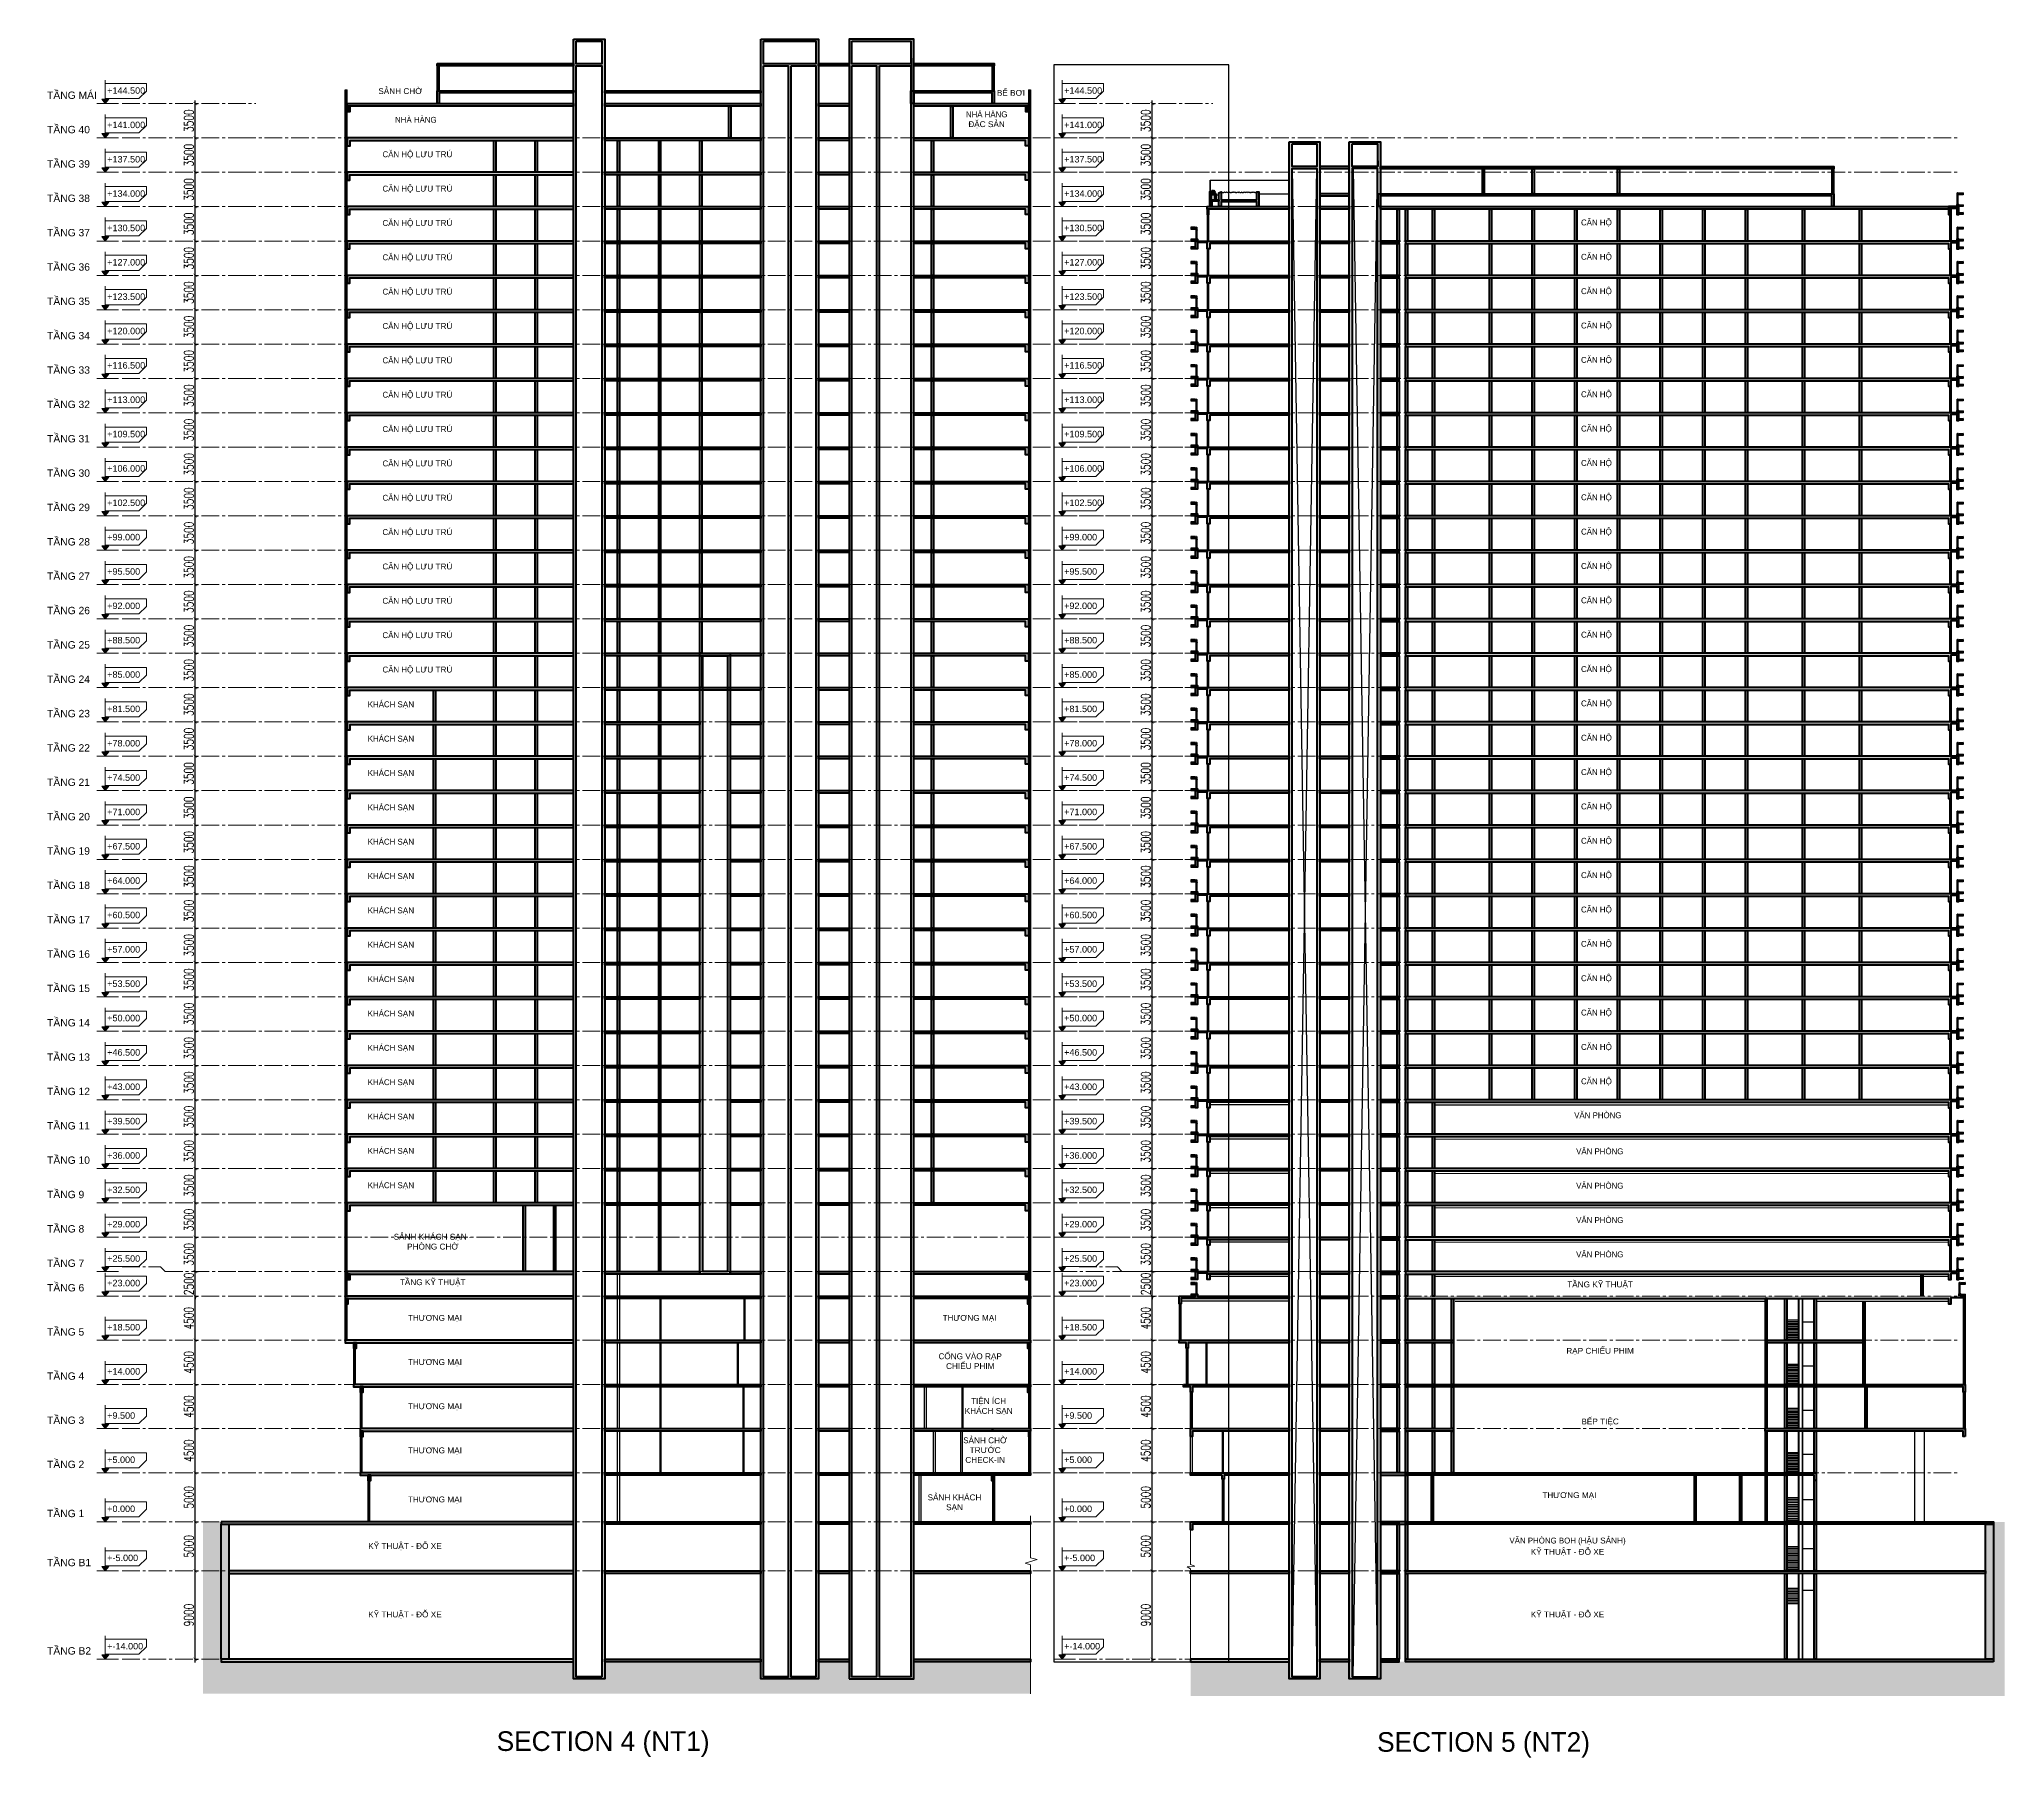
# Model space of a CAD drawing. Header units: millimetres. Extents: x 573003 to 1294762, y -9906 to 413061.
# Drawn here: x 815516 to 1015826, y -9551 to 165526 of the extents above; entities that cross this region are included whole.
import ezdxf
from ezdxf.xclip import XClip

# ---------------------------------------------------------------- set-up
doc = ezdxf.new("R2010")
doc.units = ezdxf.units.MM
doc.header["$MEASUREMENT"] = 0
doc.linetypes.add('HIDDEN', pattern=[0.375, 0.25, -0.125])
doc.linetypes.add('IMPORT-CE', pattern=[135, 90, -15, 15, -15])
doc.layers.get('DEFPOINTS').update_dxf_attribs({"color": 5, "lineweight": 0})
for name, color, linetype in [('A-ANNO-DIMS', 50, 'Continuous'), ('A-ANNO-ROOM', 50, 'Continuous'), ('A-ELEV-13FINE', 8, 'Continuous'), ('A-ELEV-15FINE', 1, 'Continuous'), ('A-ELEV-18LIGHT', 135, 'Continuous'), ('A-ELEV-40HEAVY', 90, 'Continuous'), ('A-ELEV-PATT 2', 252, 'Continuous'), ('A-ELEV-PATT 3', 251, 'Continuous'), ('A-FLOR-STRS', 1, 'Continuous'), ('A-GRID-01$0$A-ANNO-DIMS', 50, 'Continuous'), ('A-WALL-FNSH', 200, 'Continuous'), ('A-WALL-PATT', 251, 'Continuous')]:
    doc.layers.add(name, color=color, linetype=linetype)
for name, color, linetype, lineweight in [('KT-Chu viet', 255, 'Continuous', 20), ('KT-Kich thuoc', 159, 'Continuous', 18), ('KT-Net cat', 1, 'Continuous', 40), ('KT-Net cot', 2, 'Continuous', 50), ('KT-Net manh', 251, 'Continuous', 13), ('KT-Net thay', 7, 'Continuous', 25), ('KT-Net truc', 18, 'Continuous', 15), ('TEXT', 7, 'Continuous', 20)]:
    doc.layers.add(name, color=color, linetype=linetype, lineweight=lineweight)
doc.styles.add('Arial', font='arial.ttf')
doc.styles.add('DIM', font='vnsimli.shx', dxfattribs={"width": 0.7})
doc.styles.add('font unicode ccu', font='arial.ttf')
doc.styles.add('HBA-Text', font='GOTHIC.TTF')
doc.styles.get("Standard").update_dxf_attribs({"font": 'arial.ttf'})
doc.dimstyles.new('CCU  KT1-320 A1', dxfattribs={"dimscale": 320, "dimtxt": 3, "dimasz": 1, "dimexe": 1, "dimexo": 0, "dimgap": 0.5, "dimtad": 1, "dimdec": 0, "dimdsep": 46, "dimtxsty": 'DIM', "dimblk1": 'ARCHTICK', "dimblk2": 'ARCHTICK', "dimsah": 1, "dimcen": 0, "dimdle": 1, "dimclrd": 256, "dimclre": 256, "dimclrt": 31, "dimadec": 0, "dimazin": 0, "dimtfac": 1, "dimtdec": 0, "dimtix": 1, "dimtmove": 1, "dimatfit": 3, "dimldrblk": 'DOT', "dimfxl": 8, "dimtolj": 1, "dimarcsym": 0})

msp = doc.modelspace()

# ---------------------------------------------------------------- texts
at = {"layer": 'A-ANNO-ROOM', "ltscale": 800, "extrusion": (-2.94127e-05, 9.98611e-07, 1), "char_height": 600, "attachment_point": 2, "text_direction": (1, 0, 2.9e-05), "style": 'HBA-Text'}
for s, insert, width in [('S{\\fArial|b0|i0|c0|p34;ẢNH CHỜ}', (852319.3, 160548.5, -2.3), 6000), ('B{\\fArial|b0|i0|c0|p34;Ể BƠI}', (914551.2, 160370.4, -2.3), 6000), ('NHÀ HÀNG Đ{\\fArial|b0|i0|c0|p34;ẶC SẢN}', (912068.3, 158181.6, -2.3), 6000), ('NHÀ HÀNG', (853895.6, 157623.7, -2.3), 6000), ('S{\\fArial|b0|i0|c0|p34;ẢNH KHÁCH SẠN - PHÒNG CHỜ}', (855618.8, 43823.1, -5.1), 8244.129), ('T{\\fArial|b0|i0|c0|p34;ẦNG KỸ THUẬT}', (855618.8, 39194.7, -5), 9530.904), ('C{\\fArial|b0|i0|c0|p34;ỔNG VÀO RẠP CHIẾU PHIM}', (910398.2, 31646.5, -5), 8657.187), ('TI{\\fArial|b0|i0|c0|p34;ỆN ÍCH KHÁCH SẠN}', (912277.4, 27079.4, -5), 6000), ('S{\\fArial|b0|i0|c0|p34;ẢNH CHỜ TRƯỚC CHECK-IN}', (911916.6, 23085.7, -5), 5699.312), ('S{\\fArial|b0|i0|c0|p34;ẢNH KHÁCH SẠN}', (908797.5, 17268, -5), 6000)]:
    msp.add_mtext(s, dxfattribs=dict(at, insert=insert, width=width))
at = {"layer": 'A-ANNO-ROOM', "ltscale": 800, "extrusion": (2.65424e-07, 1.15182e-05, 1), "char_height": 600, "attachment_point": 2, "text_direction": (1, 0, 0), "style": 'HBA-Text'}
for s, insert, width in [('VĂN PHÒNG', (974357.3, 56201.6, 3.6), 6000), ('K{\\fArial|b0|i0|c0|p34;Ỹ THUẬT - ĐỖ XE}', (852791.2, 12313.6, 4), 13407.117), ('VĂN PHÒNG BOH (H{\\fArial|b0|i0|c0|p34;ẬU SẢNH)}', (971276.7, 12872.6, 4), 13407.117), ('K{\\fArial|b0|i0|c0|p34;Ỹ THUẬT - ĐỖ XE}', (971276.7, 11723.2, 4), 13407.117), ('K{\\fArial|b0|i0|c0|p34;Ỹ THUẬT - ĐỖ XE}', (852791.2, 5340.8, 4), 13407.117), ('K{\\fArial|b0|i0|c0|p34;Ỹ THUẬT - ĐỖ XE}', (971276.7, 5340.8, 4), 13407.117)]:
    msp.add_mtext(s, dxfattribs=dict(at, insert=insert, width=width))
at = {"layer": 'A-ANNO-ROOM', "ltscale": 800, "extrusion": (-1.16341e-05, -3.84344e-07, 1), "char_height": 600, "attachment_point": 2, "text_direction": (1, 0, 1.2e-05), "style": 'HBA-Text'}
for s, insert, width in [('T{\\fArial|b0|i0|c0|p34;ẦNG KỸ THUẬT}', (974598, 38965.9, -14.1), 8421.826), ('R{\\fArial|b0|i0|c0|p34;ẠP CHIẾU PHIM}', (974598, 32203, 10.2), 7831.152), ('B{\\fArial|b0|i0|c0|p34;ẾP TIỆC}', (974598, 25002.5, 10.2), 6000), ('TH{\\fArial|b0|i0|c0|p34;ƯƠNG MẠI}', (971477.2, 17497.4, 10.2), 6000)]:
    msp.add_mtext(s, dxfattribs=dict(at, insert=insert, width=width))
at = {"layer": 'DEFPOINTS', "ltscale": 800, "extrusion": (-2.94127e-05, 9.98611e-07, 1), "insert": (872978.7, -6865.7, 5.3), "char_height": 2000, "width": 14952042.736, "attachment_point": 2, "text_direction": (1, 0, 2.9e-05), "style": 'HBA-Text'}
msp.add_mtext('\\A1;SECTION 4 (NT1)', dxfattribs=at)
at = {"layer": 'DEFPOINTS', "ltscale": 800, "extrusion": (-7.79634e-14, 1.12498e-05, 1), "insert": (962710, -6949.6, -0.9), "char_height": 2000, "width": 14952042.736, "attachment_point": 2, "text_direction": (1, 0, 0), "style": 'HBA-Text'}
msp.add_mtext('\\A1;SECTION 5 (NT2)', dxfattribs=at)

# ---------------------------------------------------------------- blocks, each defined once
blk = doc.blocks.new('Condotel Floor - NT1')
at = {"layer": 'KT-Net manh'}
h = blk.add_hatch(color=256, dxfattribs=at)
h.dxf.hatch_style = 1
h.paths.add_polyline_path([(-69661, 250), (-69661, -550), (-69361, -550), (-69361, 0), (-46598, 0), (-46598, 250)])
h.paths.add_polyline_path([(-43398, 250), (-27502, 250), (-27502, 0), (-43398, 0)])
h.paths.add_polyline_path([(-11898, 250), (-200, 250), (-200, -550), (-500, -550), (-500, 0), (-11898, 0)])
at = {"layer": 'KT-Net cat'}
for points, elevation in [([(-54700, 3500), (-54500, 3500), (-54500, 250), (-54700, 250)], -5), ([(-50500, 3500), (-50300, 3500), (-50300, 250), (-50500, 250)], -5), ([(-42100, 3500), (-41900, 3500), (-41900, 250), (-42100, 250)], -5), ([(-37900, 3500), (-37700, 3500), (-37700, 250), (-37900, 250)], -5), ([(-33700, 3500), (-33500, 3500), (-33500, 250), (-33700, 250)], -5), ([(-10102, 3500), (-9902, 3500), (-9902, 250), (-10102, 250)], -7)]:
    blk.add_lwpolyline(points, close=True, dxfattribs=dict(at, elevation=elevation))
at = {"layer": 'KT-Net cot', "elevation": -5}
blk.add_lwpolyline([(-69661, 250), (-69661, -550), (-69361, -550), (-69361, 0), (-46598, 0), (-46598, 250)], close=True, dxfattribs=at)
at = {"layer": 'KT-Net cot'}
for points in [[(-43398, 250), (-27502, 250), (-27502, 0), (-43398, 0)], [(-11898, 250), (-200, 250), (-200, -550), (-500, -550), (-500, 0), (-11898, 0)]]:
    blk.add_lwpolyline(points, close=True, dxfattribs=at)
at = {"layer": 'KT-Net manh'}
for p, q in [((-69761, 0, -113), (-69761, 3500, -5)), ((-69661, 0, -113), (-69661, 3500, -5)), ((-200, 3500), (-200, 0, -108)), ((-100, 3500), (-100, 0, -108))]:
    blk.add_line(p, q, dxfattribs=at)
at = {"layer": 'KT-Net thay'}
for p, q in [((-69861, 0, -113), (-69861, 3500, -5)), ((0, 3500), (0, 0, -108))]:
    blk.add_line(p, q, dxfattribs=at)
blk = doc.blocks.new('Hotel Floor - NT1')
at = {"layer": 'KT-Net manh'}
h = blk.add_hatch(color=256, dxfattribs=at)
h.dxf.hatch_style = 1
h.paths.add_polyline_path([(-69659, 250), (-69659, -550), (-69359, -550), (-69359, 0), (-46596, 0), (-46596, 250)])
h.paths.add_polyline_path([(-43396, 250), (-33696, 250), (-33696, 0), (-43396, 0)])
h.paths.add_polyline_path([(-11896, 250), (-199, 250), (-199, -550), (-499, -550), (-499, 0), (-11896, 0)])
h = blk.add_hatch(color=256, dxfattribs=at)
h.dxf.hatch_style = 1
h.paths.add_polyline_path([(-30596, 250), (-27501, 250), (-27501, 0), (-30596, 0)])
at = {"layer": 'KT-Net cat'}
for points, elevation in [([(-60851, 3500), (-60651, 3500), (-60651, 250), (-60851, 250)], -22), ([(-54699, 3500), (-54499, 3500), (-54499, 250), (-54699, 250)], -5), ([(-50499, 3500), (-50299, 3500), (-50299, 250), (-50499, 250)], -5), ([(-42099, 3500), (-41899, 3500), (-41899, 250), (-42099, 250)], -5), ([(-37899, 3500), (-37699, 3500), (-37699, 250), (-37899, 250)], -5), ([(-10101, 3500), (-9901, 3500), (-9901, 250), (-10101, 250)], -7)]:
    blk.add_lwpolyline(points, close=True, dxfattribs=dict(at, elevation=elevation))
at = {"layer": 'KT-Net cot'}
for points, elevation in [([(-69659, 250), (-69659, -550), (-69359, -550), (-69359, 0), (-46596, 0), (-46596, 250)], -5), ([(-30596, 250), (-27501, 250), (-27501, 0), (-30596, 0)], 20)]:
    blk.add_lwpolyline(points, close=True, dxfattribs=dict(at, elevation=elevation))
for points in [[(-43396, 250), (-33696, 250), (-33696, 0), (-43396, 0)], [(-11896, 250), (-199, 250), (-199, -550), (-499, -550), (-499, 0), (-11896, 0)]]:
    blk.add_lwpolyline(points, close=True, dxfattribs=at)
at = {"layer": 'KT-Net manh'}
for p, q in [((-69759, 0, -5), (-69759, 3500, -5)), ((-69659, 0, -5), (-69659, 3500, -5)), ((-199, 3500), (-199, 0)), ((-99, 3500), (-99, 0))]:
    blk.add_line(p, q, dxfattribs=at)
at = {"layer": 'KT-Net thay'}
for p, q in [((-69859, 0, -5), (-69859, 3500, -5)), ((1, 3500), (1, 0))]:
    blk.add_line(p, q, dxfattribs=at)
blk = doc.blocks.new('_ARCHTICK')
at = {"color": 0, "linetype": 'ByBlock', "const_width": 0.15}
blk.add_lwpolyline([(-0.5, -0.5), (0.5, 0.5)], dxfattribs=at)
blk = doc.blocks.new('*D151')
at = {"layer": 'DEFPOINTS', "color": 0, "transparency": 16777216}
for p in [(0, 5000), (0, 5000), (0, 0)]:
    blk.add_point(p, dxfattribs=at)
at = {"layer": 'KT-Kich thuoc', "lineweight": -2, "transparency": 16777216}
for p, q in [((0, -320), (0, 5320)), ((0, 5000), (320, 5000)), ((0, 0), (320, 0))]:
    blk.add_line(p, q, dxfattribs=at)
at = {"layer": 'KT-Kich thuoc', "lineweight": -2, "transparency": 16777216, "xscale": 320, "yscale": 320, "zscale": 320}
for p, rotation in [((0, 5000), 90), ((0, 0), 270)]:
    blk.add_blockref('_ARCHTICK', p, dxfattribs=dict(at, rotation=rotation))
at = {"layer": 'KT-Kich thuoc', "color": 31, "transparency": 16777216, "insert": (-640, 2500), "char_height": 960, "attachment_point": 5, "rotation": 90, "style": 'DIM'}
blk.add_mtext('\\A1;5000', dxfattribs=at)
blk = doc.blocks.new('_Dot')
at = {"color": 0, "linetype": 'ByBlock', "lineweight": -2}
blk.add_line((-0.5, 0), (-1, 0), dxfattribs=at)
at = {"color": 0, "linetype": 'ByBlock', "const_width": 0.5}
blk.add_lwpolyline([(-0.25, 0, 1), (0.25, 0, 1)], format="xyb", close=True, dxfattribs=at)
blk = doc.blocks.new('*D152')
at = {"layer": 'DEFPOINTS', "color": 0, "transparency": 16777216}
for p in [(0, 9500), (0, 9500), (0, 5000)]:
    blk.add_point(p, dxfattribs=at)
at = {"layer": 'KT-Kich thuoc', "lineweight": -2, "transparency": 16777216}
for p, q in [((0, 4680), (0, 9820)), ((0, 9500), (320, 9500)), ((0, 5000), (320, 5000))]:
    blk.add_line(p, q, dxfattribs=at)
at = {"layer": 'KT-Kich thuoc', "lineweight": -2, "transparency": 16777216, "xscale": 320, "yscale": 320, "zscale": 320}
for p, rotation in [((0, 9500), 90), ((0, 5000), 270)]:
    blk.add_blockref('_ARCHTICK', p, dxfattribs=dict(at, rotation=rotation))
at = {"layer": 'KT-Kich thuoc', "color": 31, "transparency": 16777216, "insert": (-640, 7250), "char_height": 960, "attachment_point": 5, "rotation": 90, "style": 'DIM'}
blk.add_mtext('\\A1;4500', dxfattribs=at)
blk = doc.blocks.new('*D153')
at = {"layer": 'DEFPOINTS', "color": 0, "transparency": 16777216}
for p in [(0, 25500), (0, 25500), (0, 23000)]:
    blk.add_point(p, dxfattribs=at)
at = {"layer": 'KT-Kich thuoc', "lineweight": -2, "transparency": 16777216}
for p, q in [((0, 25500), (0, 25820)), ((0, 25500), (320, 25500)), ((0, 23000), (0, 25500)), ((0, 23000), (320, 23000)), ((0, 23000), (0, 22680))]:
    blk.add_line(p, q, dxfattribs=at)
at = {"layer": 'KT-Kich thuoc', "lineweight": -2, "transparency": 16777216, "xscale": 320, "yscale": 320, "zscale": 320}
for p, rotation in [((0, 25500), 270), ((0, 23000), 90)]:
    blk.add_blockref('_ARCHTICK', p, dxfattribs=dict(at, rotation=rotation))
at = {"layer": 'KT-Kich thuoc', "color": 31, "transparency": 16777216, "insert": (-640, 24250), "char_height": 960, "attachment_point": 5, "rotation": 90, "style": 'DIM'}
blk.add_mtext('\\A1;2500', dxfattribs=at)
blk = doc.blocks.new('*D154')
at = {"layer": 'DEFPOINTS', "color": 0, "transparency": 16777216}
for p in [(0, 29000), (0, 29000), (0, 25500)]:
    blk.add_point(p, dxfattribs=at)
at = {"layer": 'KT-Kich thuoc', "lineweight": -2, "transparency": 16777216}
for p, q in [((0, 25180), (0, 29320)), ((0, 29000), (320, 29000)), ((0, 25500), (320, 25500))]:
    blk.add_line(p, q, dxfattribs=at)
at = {"layer": 'KT-Kich thuoc', "lineweight": -2, "transparency": 16777216, "xscale": 320, "yscale": 320, "zscale": 320}
for p, rotation in [((0, 29000), 90), ((0, 25500), 270)]:
    blk.add_blockref('_ARCHTICK', p, dxfattribs=dict(at, rotation=rotation))
at = {"layer": 'KT-Kich thuoc', "color": 31, "transparency": 16777216, "insert": (-640, 27250), "char_height": 960, "attachment_point": 5, "rotation": 90, "style": 'DIM'}
blk.add_mtext('\\A1;3500', dxfattribs=at)
blk = doc.blocks.new('*D155')
at = {"layer": 'DEFPOINTS', "color": 0, "transparency": 16777216}
for p in [(0, 32500), (0, 32500), (0, 29000)]:
    blk.add_point(p, dxfattribs=at)
at = {"layer": 'KT-Kich thuoc', "lineweight": -2, "transparency": 16777216}
for p, q in [((0, 28680), (0, 32820)), ((0, 32500), (320, 32500)), ((0, 29000), (320, 29000))]:
    blk.add_line(p, q, dxfattribs=at)
at = {"layer": 'KT-Kich thuoc', "lineweight": -2, "transparency": 16777216, "xscale": 320, "yscale": 320, "zscale": 320}
for p, rotation in [((0, 32500), 90), ((0, 29000), 270)]:
    blk.add_blockref('_ARCHTICK', p, dxfattribs=dict(at, rotation=rotation))
at = {"layer": 'KT-Kich thuoc', "color": 31, "transparency": 16777216, "insert": (-640, 30750), "char_height": 960, "attachment_point": 5, "rotation": 90, "style": 'DIM'}
blk.add_mtext('\\A1;3500', dxfattribs=at)
blk = doc.blocks.new('*D156')
at = {"layer": 'DEFPOINTS', "color": 0, "transparency": 16777216}
for p in [(0, 36000), (0, 36000), (0, 32500)]:
    blk.add_point(p, dxfattribs=at)
at = {"layer": 'KT-Kich thuoc', "lineweight": -2, "transparency": 16777216}
for p, q in [((0, 32180), (0, 36320)), ((0, 36000), (320, 36000)), ((0, 32500), (320, 32500))]:
    blk.add_line(p, q, dxfattribs=at)
at = {"layer": 'KT-Kich thuoc', "lineweight": -2, "transparency": 16777216, "xscale": 320, "yscale": 320, "zscale": 320}
for p, rotation in [((0, 36000), 90), ((0, 32500), 270)]:
    blk.add_blockref('_ARCHTICK', p, dxfattribs=dict(at, rotation=rotation))
at = {"layer": 'KT-Kich thuoc', "color": 31, "transparency": 16777216, "insert": (-640, 34250), "char_height": 960, "attachment_point": 5, "rotation": 90, "style": 'DIM'}
blk.add_mtext('\\A1;3500', dxfattribs=at)
blk = doc.blocks.new('*D157')
at = {"layer": 'DEFPOINTS', "color": 0, "transparency": 16777216}
for p in [(0, 39500), (0, 39500), (0, 36000)]:
    blk.add_point(p, dxfattribs=at)
at = {"layer": 'KT-Kich thuoc', "lineweight": -2, "transparency": 16777216}
for p, q in [((0, 35680), (0, 39820)), ((0, 39500), (320, 39500)), ((0, 36000), (320, 36000))]:
    blk.add_line(p, q, dxfattribs=at)
at = {"layer": 'KT-Kich thuoc', "lineweight": -2, "transparency": 16777216, "xscale": 320, "yscale": 320, "zscale": 320}
for p, rotation in [((0, 39500), 90), ((0, 36000), 270)]:
    blk.add_blockref('_ARCHTICK', p, dxfattribs=dict(at, rotation=rotation))
at = {"layer": 'KT-Kich thuoc', "color": 31, "transparency": 16777216, "insert": (-640, 37750), "char_height": 960, "attachment_point": 5, "rotation": 90, "style": 'DIM'}
blk.add_mtext('\\A1;3500', dxfattribs=at)
blk = doc.blocks.new('*D158')
at = {"layer": 'DEFPOINTS', "color": 0, "transparency": 16777216}
for p in [(0, 43000), (0, 43000), (0, 39500)]:
    blk.add_point(p, dxfattribs=at)
at = {"layer": 'KT-Kich thuoc', "lineweight": -2, "transparency": 16777216}
for p, q in [((0, 39180), (0, 43320)), ((0, 43000), (320, 43000)), ((0, 39500), (320, 39500))]:
    blk.add_line(p, q, dxfattribs=at)
at = {"layer": 'KT-Kich thuoc', "lineweight": -2, "transparency": 16777216, "xscale": 320, "yscale": 320, "zscale": 320}
for p, rotation in [((0, 43000), 90), ((0, 39500), 270)]:
    blk.add_blockref('_ARCHTICK', p, dxfattribs=dict(at, rotation=rotation))
at = {"layer": 'KT-Kich thuoc', "color": 31, "transparency": 16777216, "insert": (-640, 41250), "char_height": 960, "attachment_point": 5, "rotation": 90, "style": 'DIM'}
blk.add_mtext('\\A1;3500', dxfattribs=at)
blk = doc.blocks.new('*D159')
at = {"layer": 'DEFPOINTS', "color": 0, "transparency": 16777216}
for p in [(0, 46500), (0, 46500), (0, 43000)]:
    blk.add_point(p, dxfattribs=at)
at = {"layer": 'KT-Kich thuoc', "lineweight": -2, "transparency": 16777216}
for p, q in [((0, 42680), (0, 46820)), ((0, 46500), (320, 46500)), ((0, 43000), (320, 43000))]:
    blk.add_line(p, q, dxfattribs=at)
at = {"layer": 'KT-Kich thuoc', "lineweight": -2, "transparency": 16777216, "xscale": 320, "yscale": 320, "zscale": 320}
for p, rotation in [((0, 46500), 90), ((0, 43000), 270)]:
    blk.add_blockref('_ARCHTICK', p, dxfattribs=dict(at, rotation=rotation))
at = {"layer": 'KT-Kich thuoc', "color": 31, "transparency": 16777216, "insert": (-640, 44750), "char_height": 960, "attachment_point": 5, "rotation": 90, "style": 'DIM'}
blk.add_mtext('\\A1;3500', dxfattribs=at)
blk = doc.blocks.new('*D160')
at = {"layer": 'DEFPOINTS', "color": 0, "transparency": 16777216}
for p in [(0, 50000), (0, 50000), (0, 46500)]:
    blk.add_point(p, dxfattribs=at)
at = {"layer": 'KT-Kich thuoc', "lineweight": -2, "transparency": 16777216}
for p, q in [((0, 46180), (0, 50320)), ((0, 50000), (320, 50000)), ((0, 46500), (320, 46500))]:
    blk.add_line(p, q, dxfattribs=at)
at = {"layer": 'KT-Kich thuoc', "lineweight": -2, "transparency": 16777216, "xscale": 320, "yscale": 320, "zscale": 320}
for p, rotation in [((0, 50000), 90), ((0, 46500), 270)]:
    blk.add_blockref('_ARCHTICK', p, dxfattribs=dict(at, rotation=rotation))
at = {"layer": 'KT-Kich thuoc', "color": 31, "transparency": 16777216, "insert": (-640, 48250), "char_height": 960, "attachment_point": 5, "rotation": 90, "style": 'DIM'}
blk.add_mtext('\\A1;3500', dxfattribs=at)
blk = doc.blocks.new('*D161')
at = {"layer": 'DEFPOINTS', "color": 0, "transparency": 16777216}
for p in [(0, 53500), (0, 53500), (0, 50000)]:
    blk.add_point(p, dxfattribs=at)
at = {"layer": 'KT-Kich thuoc', "lineweight": -2, "transparency": 16777216}
for p, q in [((0, 49680), (0, 53820)), ((0, 53500), (320, 53500)), ((0, 50000), (320, 50000))]:
    blk.add_line(p, q, dxfattribs=at)
at = {"layer": 'KT-Kich thuoc', "lineweight": -2, "transparency": 16777216, "xscale": 320, "yscale": 320, "zscale": 320}
for p, rotation in [((0, 53500), 90), ((0, 50000), 270)]:
    blk.add_blockref('_ARCHTICK', p, dxfattribs=dict(at, rotation=rotation))
at = {"layer": 'KT-Kich thuoc', "color": 31, "transparency": 16777216, "insert": (-640, 51750), "char_height": 960, "attachment_point": 5, "rotation": 90, "style": 'DIM'}
blk.add_mtext('\\A1;3500', dxfattribs=at)
blk = doc.blocks.new('*D162')
at = {"layer": 'DEFPOINTS', "color": 0, "transparency": 16777216}
for p in [(0, 57000), (0, 57000), (0, 53500)]:
    blk.add_point(p, dxfattribs=at)
at = {"layer": 'KT-Kich thuoc', "lineweight": -2, "transparency": 16777216}
for p, q in [((0, 53180), (0, 57320)), ((0, 57000), (320, 57000)), ((0, 53500), (320, 53500))]:
    blk.add_line(p, q, dxfattribs=at)
at = {"layer": 'KT-Kich thuoc', "lineweight": -2, "transparency": 16777216, "xscale": 320, "yscale": 320, "zscale": 320}
for p, rotation in [((0, 57000), 90), ((0, 53500), 270)]:
    blk.add_blockref('_ARCHTICK', p, dxfattribs=dict(at, rotation=rotation))
at = {"layer": 'KT-Kich thuoc', "color": 31, "transparency": 16777216, "insert": (-640, 55250), "char_height": 960, "attachment_point": 5, "rotation": 90, "style": 'DIM'}
blk.add_mtext('\\A1;3500', dxfattribs=at)
blk = doc.blocks.new('*D163')
at = {"layer": 'DEFPOINTS', "color": 0, "transparency": 16777216}
for p in [(0, 60500), (0, 60500), (0, 57000)]:
    blk.add_point(p, dxfattribs=at)
at = {"layer": 'KT-Kich thuoc', "lineweight": -2, "transparency": 16777216}
for p, q in [((0, 56680), (0, 60820)), ((0, 60500), (320, 60500)), ((0, 57000), (320, 57000))]:
    blk.add_line(p, q, dxfattribs=at)
at = {"layer": 'KT-Kich thuoc', "lineweight": -2, "transparency": 16777216, "xscale": 320, "yscale": 320, "zscale": 320}
for p, rotation in [((0, 60500), 90), ((0, 57000), 270)]:
    blk.add_blockref('_ARCHTICK', p, dxfattribs=dict(at, rotation=rotation))
at = {"layer": 'KT-Kich thuoc', "color": 31, "transparency": 16777216, "insert": (-640, 58750), "char_height": 960, "attachment_point": 5, "rotation": 90, "style": 'DIM'}
blk.add_mtext('\\A1;3500', dxfattribs=at)
blk = doc.blocks.new('*D164')
at = {"layer": 'DEFPOINTS', "color": 0, "transparency": 16777216}
for p in [(0, 64000), (0, 64000), (0, 60500)]:
    blk.add_point(p, dxfattribs=at)
at = {"layer": 'KT-Kich thuoc', "lineweight": -2, "transparency": 16777216}
for p, q in [((0, 60180), (0, 64320)), ((0, 64000), (320, 64000)), ((0, 60500), (320, 60500))]:
    blk.add_line(p, q, dxfattribs=at)
at = {"layer": 'KT-Kich thuoc', "lineweight": -2, "transparency": 16777216, "xscale": 320, "yscale": 320, "zscale": 320}
for p, rotation in [((0, 64000), 90), ((0, 60500), 270)]:
    blk.add_blockref('_ARCHTICK', p, dxfattribs=dict(at, rotation=rotation))
at = {"layer": 'KT-Kich thuoc', "color": 31, "transparency": 16777216, "insert": (-640, 62250), "char_height": 960, "attachment_point": 5, "rotation": 90, "style": 'DIM'}
blk.add_mtext('\\A1;3500', dxfattribs=at)
blk = doc.blocks.new('*D165')
at = {"layer": 'DEFPOINTS', "color": 0, "transparency": 16777216}
for p in [(0, 67500), (0, 67500), (0, 64000)]:
    blk.add_point(p, dxfattribs=at)
at = {"layer": 'KT-Kich thuoc', "lineweight": -2, "transparency": 16777216}
for p, q in [((0, 63680), (0, 67820)), ((0, 67500), (320, 67500)), ((0, 64000), (320, 64000))]:
    blk.add_line(p, q, dxfattribs=at)
at = {"layer": 'KT-Kich thuoc', "lineweight": -2, "transparency": 16777216, "xscale": 320, "yscale": 320, "zscale": 320}
for p, rotation in [((0, 67500), 90), ((0, 64000), 270)]:
    blk.add_blockref('_ARCHTICK', p, dxfattribs=dict(at, rotation=rotation))
at = {"layer": 'KT-Kich thuoc', "color": 31, "transparency": 16777216, "insert": (-640, 65750), "char_height": 960, "attachment_point": 5, "rotation": 90, "style": 'DIM'}
blk.add_mtext('\\A1;3500', dxfattribs=at)
blk = doc.blocks.new('*D166')
at = {"layer": 'DEFPOINTS', "color": 0, "transparency": 16777216}
for p in [(0, 71000), (0, 71000), (0, 67500)]:
    blk.add_point(p, dxfattribs=at)
at = {"layer": 'KT-Kich thuoc', "lineweight": -2, "transparency": 16777216}
for p, q in [((0, 67180), (0, 71320)), ((0, 71000), (320, 71000)), ((0, 67500), (320, 67500))]:
    blk.add_line(p, q, dxfattribs=at)
at = {"layer": 'KT-Kich thuoc', "lineweight": -2, "transparency": 16777216, "xscale": 320, "yscale": 320, "zscale": 320}
for p, rotation in [((0, 71000), 90), ((0, 67500), 270)]:
    blk.add_blockref('_ARCHTICK', p, dxfattribs=dict(at, rotation=rotation))
at = {"layer": 'KT-Kich thuoc', "color": 31, "transparency": 16777216, "insert": (-640, 69250), "char_height": 960, "attachment_point": 5, "rotation": 90, "style": 'DIM'}
blk.add_mtext('\\A1;3500', dxfattribs=at)
blk = doc.blocks.new('*D167')
at = {"layer": 'DEFPOINTS', "color": 0, "transparency": 16777216}
for p in [(0, 74500), (0, 74500), (0, 71000)]:
    blk.add_point(p, dxfattribs=at)
at = {"layer": 'KT-Kich thuoc', "lineweight": -2, "transparency": 16777216}
for p, q in [((0, 70680), (0, 74820)), ((0, 74500), (320, 74500)), ((0, 71000), (320, 71000))]:
    blk.add_line(p, q, dxfattribs=at)
at = {"layer": 'KT-Kich thuoc', "lineweight": -2, "transparency": 16777216, "xscale": 320, "yscale": 320, "zscale": 320}
for p, rotation in [((0, 74500), 90), ((0, 71000), 270)]:
    blk.add_blockref('_ARCHTICK', p, dxfattribs=dict(at, rotation=rotation))
at = {"layer": 'KT-Kich thuoc', "color": 31, "transparency": 16777216, "insert": (-640, 72750), "char_height": 960, "attachment_point": 5, "rotation": 90, "style": 'DIM'}
blk.add_mtext('\\A1;3500', dxfattribs=at)
blk = doc.blocks.new('*D168')
at = {"layer": 'DEFPOINTS', "color": 0, "transparency": 16777216}
for p in [(0, 78000), (0, 78000), (0, 74500)]:
    blk.add_point(p, dxfattribs=at)
at = {"layer": 'KT-Kich thuoc', "lineweight": -2, "transparency": 16777216}
for p, q in [((0, 74180), (0, 78320)), ((0, 78000), (320, 78000)), ((0, 74500), (320, 74500))]:
    blk.add_line(p, q, dxfattribs=at)
at = {"layer": 'KT-Kich thuoc', "lineweight": -2, "transparency": 16777216, "xscale": 320, "yscale": 320, "zscale": 320}
for p, rotation in [((0, 78000), 90), ((0, 74500), 270)]:
    blk.add_blockref('_ARCHTICK', p, dxfattribs=dict(at, rotation=rotation))
at = {"layer": 'KT-Kich thuoc', "color": 31, "transparency": 16777216, "insert": (-640, 76250), "char_height": 960, "attachment_point": 5, "rotation": 90, "style": 'DIM'}
blk.add_mtext('\\A1;3500', dxfattribs=at)
blk = doc.blocks.new('*D169')
at = {"layer": 'DEFPOINTS', "color": 0, "transparency": 16777216}
for p in [(0, 81500), (0, 81500), (0, 78000)]:
    blk.add_point(p, dxfattribs=at)
at = {"layer": 'KT-Kich thuoc', "lineweight": -2, "transparency": 16777216}
for p, q in [((0, 77680), (0, 81820)), ((0, 81500), (320, 81500)), ((0, 78000), (320, 78000))]:
    blk.add_line(p, q, dxfattribs=at)
at = {"layer": 'KT-Kich thuoc', "lineweight": -2, "transparency": 16777216, "xscale": 320, "yscale": 320, "zscale": 320}
for p, rotation in [((0, 81500), 90), ((0, 78000), 270)]:
    blk.add_blockref('_ARCHTICK', p, dxfattribs=dict(at, rotation=rotation))
at = {"layer": 'KT-Kich thuoc', "color": 31, "transparency": 16777216, "insert": (-640, 79750), "char_height": 960, "attachment_point": 5, "rotation": 90, "style": 'DIM'}
blk.add_mtext('\\A1;3500', dxfattribs=at)
blk = doc.blocks.new('*D170')
at = {"layer": 'DEFPOINTS', "color": 0, "transparency": 16777216}
for p in [(0, 85000), (0, 85000), (0, 81500)]:
    blk.add_point(p, dxfattribs=at)
at = {"layer": 'KT-Kich thuoc', "lineweight": -2, "transparency": 16777216}
for p, q in [((0, 81180), (0, 85320)), ((0, 85000), (320, 85000)), ((0, 81500), (320, 81500))]:
    blk.add_line(p, q, dxfattribs=at)
at = {"layer": 'KT-Kich thuoc', "lineweight": -2, "transparency": 16777216, "xscale": 320, "yscale": 320, "zscale": 320}
for p, rotation in [((0, 85000), 90), ((0, 81500), 270)]:
    blk.add_blockref('_ARCHTICK', p, dxfattribs=dict(at, rotation=rotation))
at = {"layer": 'KT-Kich thuoc', "color": 31, "transparency": 16777216, "insert": (-640, 83250), "char_height": 960, "attachment_point": 5, "rotation": 90, "style": 'DIM'}
blk.add_mtext('\\A1;3500', dxfattribs=at)
blk = doc.blocks.new('*D171')
at = {"layer": 'DEFPOINTS', "color": 0, "transparency": 16777216}
for p in [(0, 88500), (0, 88500), (0, 85000)]:
    blk.add_point(p, dxfattribs=at)
at = {"layer": 'KT-Kich thuoc', "lineweight": -2, "transparency": 16777216}
for p, q in [((0, 84680), (0, 88820)), ((0, 88500), (320, 88500)), ((0, 85000), (320, 85000))]:
    blk.add_line(p, q, dxfattribs=at)
at = {"layer": 'KT-Kich thuoc', "lineweight": -2, "transparency": 16777216, "xscale": 320, "yscale": 320, "zscale": 320}
for p, rotation in [((0, 88500), 90), ((0, 85000), 270)]:
    blk.add_blockref('_ARCHTICK', p, dxfattribs=dict(at, rotation=rotation))
at = {"layer": 'KT-Kich thuoc', "color": 31, "transparency": 16777216, "insert": (-640, 86750), "char_height": 960, "attachment_point": 5, "rotation": 90, "style": 'DIM'}
blk.add_mtext('\\A1;3500', dxfattribs=at)
blk = doc.blocks.new('*D172')
at = {"layer": 'DEFPOINTS', "color": 0, "transparency": 16777216}
for p in [(0, 92000), (0, 92000), (0, 88500)]:
    blk.add_point(p, dxfattribs=at)
at = {"layer": 'KT-Kich thuoc', "lineweight": -2, "transparency": 16777216}
for p, q in [((0, 88180), (0, 92320)), ((0, 92000), (320, 92000)), ((0, 88500), (320, 88500))]:
    blk.add_line(p, q, dxfattribs=at)
at = {"layer": 'KT-Kich thuoc', "lineweight": -2, "transparency": 16777216, "xscale": 320, "yscale": 320, "zscale": 320}
for p, rotation in [((0, 92000), 90), ((0, 88500), 270)]:
    blk.add_blockref('_ARCHTICK', p, dxfattribs=dict(at, rotation=rotation))
at = {"layer": 'KT-Kich thuoc', "color": 31, "transparency": 16777216, "insert": (-640, 90250), "char_height": 960, "attachment_point": 5, "rotation": 90, "style": 'DIM'}
blk.add_mtext('\\A1;3500', dxfattribs=at)
blk = doc.blocks.new('*D173')
at = {"layer": 'DEFPOINTS', "color": 0, "transparency": 16777216}
for p in [(0, 95500), (0, 95500), (0, 92000)]:
    blk.add_point(p, dxfattribs=at)
at = {"layer": 'KT-Kich thuoc', "lineweight": -2, "transparency": 16777216}
for p, q in [((0, 91680), (0, 95820)), ((0, 95500), (320, 95500)), ((0, 92000), (320, 92000))]:
    blk.add_line(p, q, dxfattribs=at)
at = {"layer": 'KT-Kich thuoc', "lineweight": -2, "transparency": 16777216, "xscale": 320, "yscale": 320, "zscale": 320}
for p, rotation in [((0, 95500), 90), ((0, 92000), 270)]:
    blk.add_blockref('_ARCHTICK', p, dxfattribs=dict(at, rotation=rotation))
at = {"layer": 'KT-Kich thuoc', "color": 31, "transparency": 16777216, "insert": (-640, 93750), "char_height": 960, "attachment_point": 5, "rotation": 90, "style": 'DIM'}
blk.add_mtext('\\A1;3500', dxfattribs=at)
blk = doc.blocks.new('*D174')
at = {"layer": 'DEFPOINTS', "color": 0, "transparency": 16777216}
for p in [(0, 99000), (0, 99000), (0, 95500)]:
    blk.add_point(p, dxfattribs=at)
at = {"layer": 'KT-Kich thuoc', "lineweight": -2, "transparency": 16777216}
for p, q in [((0, 95180), (0, 99320)), ((0, 99000), (320, 99000)), ((0, 95500), (320, 95500))]:
    blk.add_line(p, q, dxfattribs=at)
at = {"layer": 'KT-Kich thuoc', "lineweight": -2, "transparency": 16777216, "xscale": 320, "yscale": 320, "zscale": 320}
for p, rotation in [((0, 99000), 90), ((0, 95500), 270)]:
    blk.add_blockref('_ARCHTICK', p, dxfattribs=dict(at, rotation=rotation))
at = {"layer": 'KT-Kich thuoc', "color": 31, "transparency": 16777216, "insert": (-640, 97250), "char_height": 960, "attachment_point": 5, "rotation": 90, "style": 'DIM'}
blk.add_mtext('\\A1;3500', dxfattribs=at)
blk = doc.blocks.new('*D175')
at = {"layer": 'DEFPOINTS', "color": 0, "transparency": 16777216}
for p in [(0, 102500), (0, 102500), (0, 99000)]:
    blk.add_point(p, dxfattribs=at)
at = {"layer": 'KT-Kich thuoc', "lineweight": -2, "transparency": 16777216}
for p, q in [((0, 98680), (0, 102820)), ((0, 102500), (320, 102500)), ((0, 99000), (320, 99000))]:
    blk.add_line(p, q, dxfattribs=at)
at = {"layer": 'KT-Kich thuoc', "lineweight": -2, "transparency": 16777216, "xscale": 320, "yscale": 320, "zscale": 320}
for p, rotation in [((0, 102500), 90), ((0, 99000), 270)]:
    blk.add_blockref('_ARCHTICK', p, dxfattribs=dict(at, rotation=rotation))
at = {"layer": 'KT-Kich thuoc', "color": 31, "transparency": 16777216, "insert": (-640, 100750), "char_height": 960, "attachment_point": 5, "rotation": 90, "style": 'DIM'}
blk.add_mtext('\\A1;3500', dxfattribs=at)
blk = doc.blocks.new('*D176')
at = {"layer": 'DEFPOINTS', "color": 0, "transparency": 16777216}
for p in [(0, 106000), (0, 106000), (0, 102500)]:
    blk.add_point(p, dxfattribs=at)
at = {"layer": 'KT-Kich thuoc', "lineweight": -2, "transparency": 16777216}
for p, q in [((0, 102180), (0, 106320)), ((0, 106000), (320, 106000)), ((0, 102500), (320, 102500))]:
    blk.add_line(p, q, dxfattribs=at)
at = {"layer": 'KT-Kich thuoc', "lineweight": -2, "transparency": 16777216, "xscale": 320, "yscale": 320, "zscale": 320}
for p, rotation in [((0, 106000), 90), ((0, 102500), 270)]:
    blk.add_blockref('_ARCHTICK', p, dxfattribs=dict(at, rotation=rotation))
at = {"layer": 'KT-Kich thuoc', "color": 31, "transparency": 16777216, "insert": (-640, 104250), "char_height": 960, "attachment_point": 5, "rotation": 90, "style": 'DIM'}
blk.add_mtext('\\A1;3500', dxfattribs=at)
blk = doc.blocks.new('*D177')
at = {"layer": 'DEFPOINTS', "color": 0, "transparency": 16777216}
for p in [(0, 109500), (0, 109500), (0, 106000)]:
    blk.add_point(p, dxfattribs=at)
at = {"layer": 'KT-Kich thuoc', "lineweight": -2, "transparency": 16777216}
for p, q in [((0, 105680), (0, 109820)), ((0, 109500), (320, 109500)), ((0, 106000), (320, 106000))]:
    blk.add_line(p, q, dxfattribs=at)
at = {"layer": 'KT-Kich thuoc', "lineweight": -2, "transparency": 16777216, "xscale": 320, "yscale": 320, "zscale": 320}
for p, rotation in [((0, 109500), 90), ((0, 106000), 270)]:
    blk.add_blockref('_ARCHTICK', p, dxfattribs=dict(at, rotation=rotation))
at = {"layer": 'KT-Kich thuoc', "color": 31, "transparency": 16777216, "insert": (-640, 107750), "char_height": 960, "attachment_point": 5, "rotation": 90, "style": 'DIM'}
blk.add_mtext('\\A1;3500', dxfattribs=at)
blk = doc.blocks.new('*D178')
at = {"layer": 'DEFPOINTS', "color": 0, "transparency": 16777216}
for p in [(0, 113000), (0, 113000), (0, 109500)]:
    blk.add_point(p, dxfattribs=at)
at = {"layer": 'KT-Kich thuoc', "lineweight": -2, "transparency": 16777216}
for p, q in [((0, 109180), (0, 113320)), ((0, 113000), (320, 113000)), ((0, 109500), (320, 109500))]:
    blk.add_line(p, q, dxfattribs=at)
at = {"layer": 'KT-Kich thuoc', "lineweight": -2, "transparency": 16777216, "xscale": 320, "yscale": 320, "zscale": 320}
for p, rotation in [((0, 113000), 90), ((0, 109500), 270)]:
    blk.add_blockref('_ARCHTICK', p, dxfattribs=dict(at, rotation=rotation))
at = {"layer": 'KT-Kich thuoc', "color": 31, "transparency": 16777216, "insert": (-640, 111250), "char_height": 960, "attachment_point": 5, "rotation": 90, "style": 'DIM'}
blk.add_mtext('\\A1;3500', dxfattribs=at)
blk = doc.blocks.new('*D179')
at = {"layer": 'DEFPOINTS', "color": 0, "transparency": 16777216}
for p in [(0, 116500), (0, 116500), (0, 113000)]:
    blk.add_point(p, dxfattribs=at)
at = {"layer": 'KT-Kich thuoc', "lineweight": -2, "transparency": 16777216}
for p, q in [((0, 112680), (0, 116820)), ((0, 116500), (320, 116500)), ((0, 113000), (320, 113000))]:
    blk.add_line(p, q, dxfattribs=at)
at = {"layer": 'KT-Kich thuoc', "lineweight": -2, "transparency": 16777216, "xscale": 320, "yscale": 320, "zscale": 320}
for p, rotation in [((0, 116500), 90), ((0, 113000), 270)]:
    blk.add_blockref('_ARCHTICK', p, dxfattribs=dict(at, rotation=rotation))
at = {"layer": 'KT-Kich thuoc', "color": 31, "transparency": 16777216, "insert": (-640, 114750), "char_height": 960, "attachment_point": 5, "rotation": 90, "style": 'DIM'}
blk.add_mtext('\\A1;3500', dxfattribs=at)
blk = doc.blocks.new('*D180')
at = {"layer": 'DEFPOINTS', "color": 0, "transparency": 16777216}
for p in [(0, 120000), (0, 120000), (0, 116500)]:
    blk.add_point(p, dxfattribs=at)
at = {"layer": 'KT-Kich thuoc', "lineweight": -2, "transparency": 16777216}
for p, q in [((0, 116180), (0, 120320)), ((0, 120000), (320, 120000)), ((0, 116500), (320, 116500))]:
    blk.add_line(p, q, dxfattribs=at)
at = {"layer": 'KT-Kich thuoc', "lineweight": -2, "transparency": 16777216, "xscale": 320, "yscale": 320, "zscale": 320}
for p, rotation in [((0, 120000), 90), ((0, 116500), 270)]:
    blk.add_blockref('_ARCHTICK', p, dxfattribs=dict(at, rotation=rotation))
at = {"layer": 'KT-Kich thuoc', "color": 31, "transparency": 16777216, "insert": (-640, 118250), "char_height": 960, "attachment_point": 5, "rotation": 90, "style": 'DIM'}
blk.add_mtext('\\A1;3500', dxfattribs=at)
blk = doc.blocks.new('*D181')
at = {"layer": 'DEFPOINTS', "color": 0, "transparency": 16777216}
for p in [(0, 123500), (0, 123500), (0, 120000)]:
    blk.add_point(p, dxfattribs=at)
at = {"layer": 'KT-Kich thuoc', "lineweight": -2, "transparency": 16777216}
for p, q in [((0, 119680), (0, 123820)), ((0, 123500), (320, 123500)), ((0, 120000), (320, 120000))]:
    blk.add_line(p, q, dxfattribs=at)
at = {"layer": 'KT-Kich thuoc', "lineweight": -2, "transparency": 16777216, "xscale": 320, "yscale": 320, "zscale": 320}
for p, rotation in [((0, 123500), 90), ((0, 120000), 270)]:
    blk.add_blockref('_ARCHTICK', p, dxfattribs=dict(at, rotation=rotation))
at = {"layer": 'KT-Kich thuoc', "color": 31, "transparency": 16777216, "insert": (-640, 121750), "char_height": 960, "attachment_point": 5, "rotation": 90, "style": 'DIM'}
blk.add_mtext('\\A1;3500', dxfattribs=at)
blk = doc.blocks.new('*D182')
at = {"layer": 'DEFPOINTS', "color": 0, "transparency": 16777216}
for p in [(0, 127000), (0, 127000), (0, 123500)]:
    blk.add_point(p, dxfattribs=at)
at = {"layer": 'KT-Kich thuoc', "lineweight": -2, "transparency": 16777216}
for p, q in [((0, 123180), (0, 127320)), ((0, 127000), (320, 127000)), ((0, 123500), (320, 123500))]:
    blk.add_line(p, q, dxfattribs=at)
at = {"layer": 'KT-Kich thuoc', "lineweight": -2, "transparency": 16777216, "xscale": 320, "yscale": 320, "zscale": 320}
for p, rotation in [((0, 127000), 90), ((0, 123500), 270)]:
    blk.add_blockref('_ARCHTICK', p, dxfattribs=dict(at, rotation=rotation))
at = {"layer": 'KT-Kich thuoc', "color": 31, "transparency": 16777216, "insert": (-640, 125250), "char_height": 960, "attachment_point": 5, "rotation": 90, "style": 'DIM'}
blk.add_mtext('\\A1;3500', dxfattribs=at)
blk = doc.blocks.new('*D183')
at = {"layer": 'DEFPOINTS', "color": 0, "transparency": 16777216}
for p in [(0, 130500), (0, 130500), (0, 127000)]:
    blk.add_point(p, dxfattribs=at)
at = {"layer": 'KT-Kich thuoc', "lineweight": -2, "transparency": 16777216}
for p, q in [((0, 126680), (0, 130820)), ((0, 130500), (320, 130500)), ((0, 127000), (320, 127000))]:
    blk.add_line(p, q, dxfattribs=at)
at = {"layer": 'KT-Kich thuoc', "lineweight": -2, "transparency": 16777216, "xscale": 320, "yscale": 320, "zscale": 320}
for p, rotation in [((0, 130500), 90), ((0, 127000), 270)]:
    blk.add_blockref('_ARCHTICK', p, dxfattribs=dict(at, rotation=rotation))
at = {"layer": 'KT-Kich thuoc', "color": 31, "transparency": 16777216, "insert": (-640, 128750), "char_height": 960, "attachment_point": 5, "rotation": 90, "style": 'DIM'}
blk.add_mtext('\\A1;3500', dxfattribs=at)
blk = doc.blocks.new('*D184')
at = {"layer": 'DEFPOINTS', "color": 0, "transparency": 16777216}
for p in [(0, 14000), (0, 14000), (0, 9500)]:
    blk.add_point(p, dxfattribs=at)
at = {"layer": 'KT-Kich thuoc', "lineweight": -2, "transparency": 16777216}
for p, q in [((0, 9180), (0, 14320)), ((0, 14000), (320, 14000)), ((0, 9500), (320, 9500))]:
    blk.add_line(p, q, dxfattribs=at)
at = {"layer": 'KT-Kich thuoc', "lineweight": -2, "transparency": 16777216, "xscale": 320, "yscale": 320, "zscale": 320}
for p, rotation in [((0, 14000), 90), ((0, 9500), 270)]:
    blk.add_blockref('_ARCHTICK', p, dxfattribs=dict(at, rotation=rotation))
at = {"layer": 'KT-Kich thuoc', "color": 31, "transparency": 16777216, "insert": (-640, 11750), "char_height": 960, "attachment_point": 5, "rotation": 90, "style": 'DIM'}
blk.add_mtext('\\A1;4500', dxfattribs=at)
blk = doc.blocks.new('*D185')
at = {"layer": 'DEFPOINTS', "color": 0, "transparency": 16777216}
for p in [(0, 18500), (0, 18500), (0, 14000)]:
    blk.add_point(p, dxfattribs=at)
at = {"layer": 'KT-Kich thuoc', "lineweight": -2, "transparency": 16777216}
for p, q in [((0, 13680), (0, 18820)), ((0, 18500), (320, 18500)), ((0, 14000), (320, 14000))]:
    blk.add_line(p, q, dxfattribs=at)
at = {"layer": 'KT-Kich thuoc', "lineweight": -2, "transparency": 16777216, "xscale": 320, "yscale": 320, "zscale": 320}
for p, rotation in [((0, 18500), 90), ((0, 14000), 270)]:
    blk.add_blockref('_ARCHTICK', p, dxfattribs=dict(at, rotation=rotation))
at = {"layer": 'KT-Kich thuoc', "color": 31, "transparency": 16777216, "insert": (-640, 16250), "char_height": 960, "attachment_point": 5, "rotation": 90, "style": 'DIM'}
blk.add_mtext('\\A1;4500', dxfattribs=at)
blk = doc.blocks.new('*D186')
at = {"layer": 'DEFPOINTS', "color": 0, "transparency": 16777216}
for p in [(0, 23000), (0, 23000), (0, 18500)]:
    blk.add_point(p, dxfattribs=at)
at = {"layer": 'KT-Kich thuoc', "lineweight": -2, "transparency": 16777216}
for p, q in [((0, 18180), (0, 23320)), ((0, 23000), (320, 23000)), ((0, 18500), (320, 18500))]:
    blk.add_line(p, q, dxfattribs=at)
at = {"layer": 'KT-Kich thuoc', "lineweight": -2, "transparency": 16777216, "xscale": 320, "yscale": 320, "zscale": 320}
for p, rotation in [((0, 23000), 90), ((0, 18500), 270)]:
    blk.add_blockref('_ARCHTICK', p, dxfattribs=dict(at, rotation=rotation))
at = {"layer": 'KT-Kich thuoc', "color": 31, "transparency": 16777216, "insert": (-640, 20750), "char_height": 960, "attachment_point": 5, "rotation": 90, "style": 'DIM'}
blk.add_mtext('\\A1;4500', dxfattribs=at)
blk = doc.blocks.new('*D187')
at = {"layer": 'DEFPOINTS', "color": 0, "transparency": 16777216}
for p in [(0, 0), (0, 0), (0, -5000)]:
    blk.add_point(p, dxfattribs=at)
at = {"layer": 'KT-Kich thuoc', "lineweight": -2, "transparency": 16777216}
for p, q in [((0, -5320), (0, 320)), ((0, 0), (320, 0)), ((0, -5000), (320, -5000))]:
    blk.add_line(p, q, dxfattribs=at)
at = {"layer": 'KT-Kich thuoc', "lineweight": -2, "transparency": 16777216, "xscale": 320, "yscale": 320, "zscale": 320}
for p, rotation in [((0, 0), 90), ((0, -5000), 270)]:
    blk.add_blockref('_ARCHTICK', p, dxfattribs=dict(at, rotation=rotation))
at = {"layer": 'KT-Kich thuoc', "color": 31, "transparency": 16777216, "insert": (-640, -2500), "char_height": 960, "attachment_point": 5, "rotation": 90, "style": 'DIM'}
blk.add_mtext('\\A1;5000', dxfattribs=at)
blk = doc.blocks.new('*D188')
at = {"layer": 'DEFPOINTS', "color": 0, "transparency": 16777216}
for p in [(0, -5000), (0, -5000), (0, -14000)]:
    blk.add_point(p, dxfattribs=at)
at = {"layer": 'KT-Kich thuoc', "lineweight": -2, "transparency": 16777216}
for p, q in [((0, -14320), (0, -4680)), ((0, -5000), (320, -5000)), ((0, -14000), (320, -14000))]:
    blk.add_line(p, q, dxfattribs=at)
at = {"layer": 'KT-Kich thuoc', "lineweight": -2, "transparency": 16777216, "xscale": 320, "yscale": 320, "zscale": 320}
for p, rotation in [((0, -5000), 90), ((0, -14000), 270)]:
    blk.add_blockref('_ARCHTICK', p, dxfattribs=dict(at, rotation=rotation))
at = {"layer": 'KT-Kich thuoc', "color": 31, "transparency": 16777216, "insert": (-640, -9500), "char_height": 960, "attachment_point": 5, "rotation": 90, "style": 'DIM'}
blk.add_mtext('\\A1;9000', dxfattribs=at)
blk = doc.blocks.new('*D189')
at = {"layer": 'DEFPOINTS', "color": 0, "transparency": 16777216}
for p in [(0, 134000), (0, 134000), (0, 130500)]:
    blk.add_point(p, dxfattribs=at)
at = {"layer": 'KT-Kich thuoc', "lineweight": -2, "transparency": 16777216}
for p, q in [((0, 130180), (0, 134320)), ((0, 134000), (320, 134000)), ((0, 130500), (320, 130500))]:
    blk.add_line(p, q, dxfattribs=at)
at = {"layer": 'KT-Kich thuoc', "lineweight": -2, "transparency": 16777216, "xscale": 320, "yscale": 320, "zscale": 320}
for p, rotation in [((0, 134000), 90), ((0, 130500), 270)]:
    blk.add_blockref('_ARCHTICK', p, dxfattribs=dict(at, rotation=rotation))
at = {"layer": 'KT-Kich thuoc', "color": 31, "transparency": 16777216, "insert": (-640, 132250), "char_height": 960, "attachment_point": 5, "rotation": 90, "style": 'DIM'}
blk.add_mtext('\\A1;3500', dxfattribs=at)
blk = doc.blocks.new('*D190')
at = {"layer": 'DEFPOINTS', "color": 0, "transparency": 16777216}
for p in [(0, 137500), (0, 137500), (0, 134000)]:
    blk.add_point(p, dxfattribs=at)
at = {"layer": 'KT-Kich thuoc', "lineweight": -2, "transparency": 16777216}
for p, q in [((0, 133680), (0, 137820)), ((0, 137500), (320, 137500)), ((0, 134000), (320, 134000))]:
    blk.add_line(p, q, dxfattribs=at)
at = {"layer": 'KT-Kich thuoc', "lineweight": -2, "transparency": 16777216, "xscale": 320, "yscale": 320, "zscale": 320}
for p, rotation in [((0, 137500), 90), ((0, 134000), 270)]:
    blk.add_blockref('_ARCHTICK', p, dxfattribs=dict(at, rotation=rotation))
at = {"layer": 'KT-Kich thuoc', "color": 31, "transparency": 16777216, "insert": (-640, 135750), "char_height": 960, "attachment_point": 5, "rotation": 90, "style": 'DIM'}
blk.add_mtext('\\A1;3500', dxfattribs=at)
blk = doc.blocks.new('*D191')
at = {"layer": 'DEFPOINTS', "color": 0, "transparency": 16777216}
for p in [(0, 141000), (0, 141000), (0, 137500)]:
    blk.add_point(p, dxfattribs=at)
at = {"layer": 'KT-Kich thuoc', "lineweight": -2, "transparency": 16777216}
for p, q in [((0, 137180), (0, 141320)), ((0, 141000), (320, 141000)), ((0, 137500), (320, 137500))]:
    blk.add_line(p, q, dxfattribs=at)
at = {"layer": 'KT-Kich thuoc', "lineweight": -2, "transparency": 16777216, "xscale": 320, "yscale": 320, "zscale": 320}
for p, rotation in [((0, 141000), 90), ((0, 137500), 270)]:
    blk.add_blockref('_ARCHTICK', p, dxfattribs=dict(at, rotation=rotation))
at = {"layer": 'KT-Kich thuoc', "color": 31, "transparency": 16777216, "insert": (-640, 139250), "char_height": 960, "attachment_point": 5, "rotation": 90, "style": 'DIM'}
blk.add_mtext('\\A1;3500', dxfattribs=at)
blk = doc.blocks.new('*D192')
at = {"layer": 'DEFPOINTS', "color": 0, "transparency": 16777216}
for p in [(0, 144500), (0, 144500), (0, 141000)]:
    blk.add_point(p, dxfattribs=at)
at = {"layer": 'KT-Kich thuoc', "lineweight": -2, "transparency": 16777216}
for p, q in [((0, 140680), (0, 144820)), ((0, 144500), (320, 144500)), ((0, 141000), (320, 141000))]:
    blk.add_line(p, q, dxfattribs=at)
at = {"layer": 'KT-Kich thuoc', "lineweight": -2, "transparency": 16777216, "xscale": 320, "yscale": 320, "zscale": 320}
for p, rotation in [((0, 144500), 90), ((0, 141000), 270)]:
    blk.add_blockref('_ARCHTICK', p, dxfattribs=dict(at, rotation=rotation))
at = {"layer": 'KT-Kich thuoc', "color": 31, "transparency": 16777216, "insert": (-640, 142750), "char_height": 960, "attachment_point": 5, "rotation": 90, "style": 'DIM'}
blk.add_mtext('\\A1;3500', dxfattribs=at)
blk = doc.blocks.new('A$C61654A8E')
blk.add_hatch(color=256).paths.add_polyline_path([(-137, 178), (0, 0), (137, 178)])
blk.add_line((-341, 0), (341, 0))
for points in [[(0, 956), (0, 819)], [(-137, 178), (137, 178), (0, 0), (-137, 178)]]:
    blk.add_lwpolyline(points)
blk.add_lwpolyline([(1678, 512), (1678, 819), (0, 819), (0, 205), (1371, 205)], close=True)
blk = doc.blocks.new('coscaodotudong')
at = {"xscale": 0.8324273823791946, "yscale": 0.8324273823791946, "zscale": 0.8324273823791946}
blk.add_blockref('A$C61654A8E', (0, 0), dxfattribs=at)
at = {"layer": 'KT-Chu viet', "style": 'font unicode ccu'}
blk.add_attdef('%%P0.000', (64, 334), '', height=220, dxfattribs=at)
blk = doc.blocks.new('1')
at = {"layer": 'A-GRID-01$0$A-ANNO-DIMS'}
for p, q in [((-85207, -52456), (-84757, -52256)), ((-85207, -52256), (-84757, -52456))]:
    blk.add_line(p, q, dxfattribs=at)
at = {"layer": 'A-GRID-01$0$A-ANNO-DIMS', "elevation": 0}
blk.add_lwpolyline([(-84757, -52256), (-85207, -52256), (-85207, -52456), (-84757, -52456)], close=True, dxfattribs=at)
blk = doc.blocks.new('Apart Floor-NT2')
at = {"layer": 'A-WALL-PATT', "extrusion": (1.18995e-05, -6.1554e-14, 1)}
h = blk.add_hatch(color=256, dxfattribs=at)
h.dxf.hatch_style = 1
h.paths.add_polyline_path([(-988, 250), (8380, 250), (8380, 0), (300, 0), (300, -550), (0, -550), (0, 100), (-988, 100), (-988, -550), (-1188, -550), (-1188, 450), (-988, 450)])
h = blk.add_hatch(color=256, dxfattribs=at)
h.dxf.hatch_style = 1
h.paths.add_polyline_path([(-988, 250), (8380, 250), (8380, 0), (300, 0), (300, -550), (0, -550), (0, 100), (-988, 100), (-988, -550), (-1188, -550), (-1188, 450), (-988, 450)])
at = {"layer": 'A-WALL-PATT'}
h = blk.add_hatch(color=256, dxfattribs=at)
h.dxf.hatch_style = 1
h.paths.add_polyline_path([(11480, 250), (14489, 250), (14489, 0), (11480, 0)])
h = blk.add_hatch(color=256, dxfattribs=at)
h.dxf.hatch_style = 1
h.paths.add_polyline_path([(19579, 250), (17689, 250), (17689, 0), (19579, 0)])
at = {"layer": 'A-WALL-PATT', "extrusion": (-1.18995e-05, -6.1554e-14, 1)}
h = blk.add_hatch(color=256, dxfattribs=at)
h.dxf.hatch_style = 1
h.paths.add_polyline_path([(76419, 250), (20229, 250), (20229, 0), (75557, 0), (75557, -550), (75857, -550), (75857, 100), (76419, 100), (76419, -550), (76619, -550), (76619, 450), (76419, 450)])
at = {"layer": 'A-ANNO-DIMS', "extrusion": (1.18995e-05, 4.99413e-07, 1)}
for elevation in [26, 8]:
    blk.add_lwpolyline([(-1002, 450), (-1188, 450), (-1188, 438), (-1002, 438)], close=True, dxfattribs=dict(at, elevation=elevation))
for points, elevation in [([(-1120, 450), (-1120, 1650)], 66), ([(-1120, 450), (-1120, 1650)], 48), ([(-1070, 450), (-1070, 1650)], 66), ([(-1070, 450), (-1070, 1650)], 48)]:
    blk.add_lwpolyline(points, dxfattribs=dict(at, elevation=elevation))
at = {"layer": 'A-ANNO-DIMS', "extrusion": (-1.18995e-05, 4.99413e-07, 1)}
for elevation in [25, 7]:
    blk.add_lwpolyline([(76434, 450), (76619, 450), (76619, 438), (76434, 438)], close=True, dxfattribs=dict(at, elevation=elevation))
for points, elevation in [([(76501, 450), (76501, 1650)], 58), ([(76501, 450), (76501, 1650)], 40), ([(76551, 450), (76551, 1650)], 58), ([(76551, 450), (76551, 1650)], 40)]:
    blk.add_lwpolyline(points, dxfattribs=dict(at, elevation=elevation))
at = {"layer": 'A-ELEV-15FINE', "extrusion": (1.18995e-05, 4.99413e-07, 1)}
for points, elevation in [([(-1160, 455), (-1138, 455), (-1138, 450), (-1160, 450)], 26), ([(-1160, 455), (-1138, 455), (-1138, 450), (-1160, 450)], 8), ([(-1030, 455), (-1052, 455), (-1052, 450), (-1030, 450)], 26), ([(-1030, 455), (-1052, 455), (-1052, 450), (-1030, 450)], 8)]:
    blk.add_lwpolyline(points, close=True, dxfattribs=dict(at, elevation=elevation))
for points, elevation in [([(-1153, 455), (-1153, 458), (-1145, 458), (-1145, 455)], 66), ([(-1153, 455), (-1153, 458), (-1145, 458), (-1145, 455)], 48), ([(-1037, 455), (-1037, 458), (-1046, 458), (-1046, 455)], 66), ([(-1037, 455), (-1037, 458), (-1046, 458), (-1046, 455)], 48)]:
    blk.add_lwpolyline(points, dxfattribs=dict(at, elevation=elevation))
at = {"layer": 'A-ELEV-15FINE', "linetype": 'HIDDEN', "extrusion": (1.18995e-05, 4.99413e-07, 1)}
for points, elevation in [([(-1145, 450), (-1145, 373), (-1153, 373), (-1153, 450)], 66), ([(-1145, 450), (-1145, 373), (-1153, 373), (-1153, 450)], 48), ([(-1046, 450), (-1046, 373), (-1037, 373), (-1037, 450)], 66), ([(-1046, 450), (-1046, 373), (-1037, 373), (-1037, 450)], 48)]:
    blk.add_lwpolyline(points, dxfattribs=dict(at, elevation=elevation))
at = {"layer": 'A-ELEV-15FINE', "linetype": 'Continuous', "extrusion": (1.18995e-05, 4.99413e-07, 1)}
for points, elevation in [([(-1070, 1370), (-1045, 1370)], 66), ([(-1070, 1370), (-1045, 1370)], 48), ([(-1070, 1360), (-1045, 1360)], 66), ([(-1070, 1360), (-1045, 1360)], 48), ([(-1070, 615), (-1045, 615)], 66), ([(-1070, 615), (-1045, 615)], 48), ([(-1070, 605), (-1045, 605)], 66), ([(-1070, 605), (-1045, 605)], 48)]:
    blk.add_lwpolyline(points, dxfattribs=dict(at, elevation=elevation))
for points, elevation in [([(-1022, 1352), (-1025, 1352), (-1025, 1377), (-1022, 1377)], 26), ([(-1022, 1352), (-1025, 1352), (-1025, 1377), (-1022, 1377)], 8), ([(-1022, 622), (-1025, 622), (-1025, 597), (-1022, 597)], 26), ([(-1022, 622), (-1025, 622), (-1025, 597), (-1022, 597)], 8)]:
    blk.add_lwpolyline(points, close=True, dxfattribs=dict(at, elevation=elevation))
at = {"layer": 'A-ELEV-15FINE', "linetype": 'Continuous', "extrusion": (-1.18995e-05, 4.99413e-07, 1)}
for points, elevation in [([(76454, 1352), (76456, 1352), (76456, 1377), (76454, 1377)], 25), ([(76454, 1352), (76456, 1352), (76456, 1377), (76454, 1377)], 7), ([(76454, 622), (76456, 622), (76456, 597), (76454, 597)], 25), ([(76454, 622), (76456, 622), (76456, 597), (76454, 597)], 7)]:
    blk.add_lwpolyline(points, close=True, dxfattribs=dict(at, elevation=elevation))
at = {"layer": 'A-ELEV-15FINE', "extrusion": (-1.18995e-05, 4.99413e-07, 1)}
for points, elevation in [([(76462, 455), (76483, 455), (76483, 450), (76462, 450)], 25), ([(76462, 455), (76483, 455), (76483, 450), (76462, 450)], 7), ([(76591, 455), (76569, 455), (76569, 450), (76591, 450)], 25), ([(76591, 455), (76569, 455), (76569, 450), (76591, 450)], 7)]:
    blk.add_lwpolyline(points, close=True, dxfattribs=dict(at, elevation=elevation))
for points, elevation in [([(76468, 455), (76468, 458), (76477, 458), (76477, 455)], 58), ([(76468, 455), (76468, 458), (76477, 458), (76477, 455)], 40), ([(76584, 455), (76584, 458), (76576, 458), (76576, 455)], 58), ([(76584, 455), (76584, 458), (76576, 458), (76576, 455)], 40)]:
    blk.add_lwpolyline(points, dxfattribs=dict(at, elevation=elevation))
at = {"layer": 'A-ELEV-15FINE', "linetype": 'HIDDEN', "extrusion": (-1.18995e-05, 4.99413e-07, 1)}
for points, elevation in [([(76477, 450), (76477, 373), (76468, 373), (76468, 450)], 58), ([(76477, 450), (76477, 373), (76468, 373), (76468, 450)], 40), ([(76576, 450), (76576, 373), (76584, 373), (76584, 450)], 58), ([(76576, 450), (76576, 373), (76584, 373), (76584, 450)], 40)]:
    blk.add_lwpolyline(points, dxfattribs=dict(at, elevation=elevation))
at = {"layer": 'A-ELEV-15FINE', "linetype": 'Continuous', "extrusion": (-1.18995e-05, 4.99413e-07, 1)}
for points, elevation in [([(76501, 1370), (76476, 1370)], 58), ([(76501, 1370), (76476, 1370)], 40), ([(76501, 1360), (76476, 1360)], 58), ([(76501, 1360), (76476, 1360)], 40), ([(76501, 615), (76476, 615)], 58), ([(76501, 615), (76476, 615)], 40), ([(76501, 605), (76476, 605)], 58), ([(76501, 605), (76476, 605)], 40)]:
    blk.add_lwpolyline(points, dxfattribs=dict(at, elevation=elevation))
at = {"layer": 'A-ELEV-18LIGHT', "extrusion": (1.18995e-05, 4.99413e-07, 1)}
for elevation in [66, 48]:
    blk.add_lwpolyline([(-1025, 515), (-1030, 510), (-1040, 510), (-1045, 515), (-1045, 1645), (-1040, 1650), (-1030, 1650), (-1025, 1645), (-1025, 515)], dxfattribs=dict(at, elevation=elevation))
at = {"layer": 'A-ELEV-18LIGHT', "extrusion": (-1.18995e-05, 4.99413e-07, 1)}
for elevation in [58, 40]:
    blk.add_lwpolyline([(76456, 515), (76461, 510), (76471, 510), (76476, 515), (76476, 1645), (76471, 1650), (76461, 1650), (76456, 1645), (76456, 515)], dxfattribs=dict(at, elevation=elevation))
at = {"layer": 'A-ELEV-40HEAVY', "extrusion": (1.18995e-05, 4.99413e-07, 1)}
for p, q in [((-988, 450, 66), (-1188, 450, 66)), ((-988, 450, 48), (-1188, 450, 48))]:
    blk.add_line(p, q, dxfattribs=at)
at = {"layer": 'A-ELEV-40HEAVY', "extrusion": (-1.18995e-05, 4.99413e-07, 1)}
for p, q in [((76419, 450, 59), (76619, 450, 59)), ((76419, 450, 41), (76619, 450, 41))]:
    blk.add_line(p, q, dxfattribs=at)
at = {"layer": 'A-ELEV-PATT 3', "linetype": 'Continuous', "extrusion": (1.18995e-05, 4.99413e-07, 1)}
for p, q in [((-1042, 511, 66), (-1042, 1649, 66)), ((-1042, 511, 48), (-1042, 1649, 48)), ((-1035, 510, 66), (-1035, 1650, 66)), ((-1035, 510, 48), (-1035, 1650, 48)), ((-1029, 511, 66), (-1029, 1649, 66)), ((-1029, 511, 48), (-1029, 1649, 48))]:
    blk.add_line(p, q, dxfattribs=at)
at = {"layer": 'A-ELEV-PATT 3', "linetype": 'Continuous', "extrusion": (-1.18995e-05, 4.99413e-07, 1)}
for p, q in [((76460, 511, 59), (76460, 1649, 59)), ((76460, 511, 41), (76460, 1649, 41)), ((76466, 510, 59), (76466, 1650, 59)), ((76466, 510, 41), (76466, 1650, 41)), ((76473, 511, 59), (76473, 1649, 59)), ((76473, 511, 41), (76473, 1649, 41))]:
    blk.add_line(p, q, dxfattribs=at)
at = {"layer": 'A-GRID-01$0$A-ANNO-DIMS', "extrusion": (1.18995e-05, 4.99413e-07, 1)}
for p, q in [((-1070, 1650, 66), (-1120, 1650, 66)), ((-1070, 1650, 48), (-1120, 1650, 48))]:
    blk.add_line(p, q, dxfattribs=at)
at = {"layer": 'A-GRID-01$0$A-ANNO-DIMS', "extrusion": (-1.18995e-05, 4.99413e-07, 1)}
for p, q in [((76501, 1650, 59), (76551, 1650, 59)), ((76501, 1650, 41), (76551, 1650, 41))]:
    blk.add_line(p, q, dxfattribs=at)
at = {"layer": 'A-GRID-01$0$A-ANNO-DIMS', "extrusion": (1.18995e-05, 4.99413e-07, 1)}
for elevation in [26, 8]:
    blk.add_lwpolyline([(-1188, 1515), (-1188, 1535), (-1120, 1535), (-1120, 1515)], close=True, dxfattribs=dict(at, elevation=elevation))
at = {"layer": 'A-GRID-01$0$A-ANNO-DIMS', "extrusion": (-1.18995e-05, 4.99413e-07, 1)}
for elevation in [25, 7]:
    blk.add_lwpolyline([(76619, 1515), (76619, 1535), (76551, 1535), (76551, 1515)], close=True, dxfattribs=dict(at, elevation=elevation))
at = {"layer": 'KT-Net cat'}
for points, elevation in [([(19379, 3500), (19579, 3500), (19579, 250), (19379, 250)], 40), ([(20229, 3500), (20429, 3500), (20429, 250), (20229, 250)], 40), ([(22989, 3500), (23189, 3500), (23189, 250), (22989, 250)], 31), ([(28789, 3500), (28989, 3500), (28989, 250), (28789, 250)], 32), ([(33139, 3500), (33339, 3500), (33339, 250), (33139, 250)], 31), ([(37489, 3500), (37689, 3500), (37689, 250), (37489, 250)], 30), ([(41839, 3500), (42039, 3500), (42039, 250), (41839, 250)], 32), ([(46189, 3500), (46389, 3500), (46389, 250), (46189, 250)], 30), ([(50539, 3500), (50739, 3500), (50739, 250), (50539, 250)], 30), ([(54889, 3500), (55089, 3500), (55089, 250), (54889, 250)], 30), ([(60689, 3500), (60889, 3500), (60889, 250), (60689, 250)], 30), ([(66489, 3500), (66689, 3500), (66689, 250), (66489, 250)], 30)]:
    blk.add_lwpolyline(points, close=True, dxfattribs=dict(at, elevation=elevation))
at = {"layer": 'KT-Net cot', "extrusion": (1.22367e-05, -2.59976e-14, 1)}
for elevation in [26, 9]:
    blk.add_lwpolyline([(-1188, 250), (8380, 250), (8380, 0), (300, 0), (300, -550), (0, -550), (0, 100), (-988, 100), (-988, -550), (-1188, -550), (-1188, 450), (-988, 450), (-988, 250)], dxfattribs=dict(at, elevation=elevation))
at = {"layer": 'KT-Net cot'}
for points, elevation in [([(11480, 250), (14489, 250), (14489, 0), (11480, 0)], 9), ([(19579, 250), (17689, 250), (17689, 0), (19579, 0)], 0)]:
    blk.add_lwpolyline(points, close=True, dxfattribs=dict(at, elevation=elevation))
at = {"layer": 'KT-Net cot', "extrusion": (-1.22367e-05, -2.59976e-14, 1), "elevation": 8}
blk.add_lwpolyline([(76619, 250), (20229, 250), (20229, 0), (75557, 0), (75557, -550), (75857, -550), (75857, 100), (76419, 100), (76419, -550), (76619, -550), (76619, 450), (76419, 450), (76419, 250)], dxfattribs=at)
at = {"layer": 'KT-Net manh'}
for p, q in [((100, 2950, 16), (100, 250, 9)), ((200, 2950, 16), (200, 250, 9)), ((75657, 2950, 7), (75657, 250, 0)), ((75757, 2950, 7), (75757, 250, 0))]:
    blk.add_line(p, q, dxfattribs=at)
at = {"layer": 'KT-Net thay'}
for p, q in [((0, 2950, 16), (0, 250, 9)), ((75857, 2950, 7), (75857, 250, 0))]:
    blk.add_line(p, q, dxfattribs=at)
at = {"layer": 'A-GRID-01$0$A-ANNO-DIMS', "extrusion": (1.18995e-05, 4.99413e-07, 1), "rotation": 0.0003328219572763918}
for p in [(83565, 53907, 35), (83565, 53907, 17), (83565, 52707, 35), (83565, 52707, 17), (83565, 51907, 35), (83565, 51907, 17)]:
    blk.add_blockref('1', p, dxfattribs=at)
at = {"layer": 'A-GRID-01$0$A-ANNO-DIMS', "extrusion": (1.18995e-05, -4.99413e-07, -1), "zscale": -1.000000000000001, "rotation": 0.0003328219573210392}
for p in [(8137, 53907, -25), (8137, 52707, 63), (8137, 51907, -25)]:
    blk.add_blockref('1', p, dxfattribs=at)
blk = doc.blocks.new('Floor -Office-NT2')
at = {"layer": 'A-WALL-PATT', "extrusion": (1.18995e-05, -6.1554e-14, 1)}
h = blk.add_hatch(color=256, dxfattribs=at)
h.dxf.hatch_style = 1
h.paths.add_polyline_path([(-988, 0), (8380, 0), (8380, -250), (300, -250), (300, -800), (0, -800), (0, -150), (-988, -150), (-988, -800), (-1188, -800), (-1188, 200), (-988, 200)])
at = {"layer": 'A-WALL-PATT'}
h = blk.add_hatch(color=256, dxfattribs=at)
h.dxf.hatch_style = 1
h.paths.add_polyline_path([(11480, 0), (14489, 0), (14489, -250), (11480, -250)])
h = blk.add_hatch(color=256, dxfattribs=at)
h.dxf.hatch_style = 1
h.paths.add_polyline_path([(19579, 0), (17689, 0), (17689, -250), (19579, -250)])
at = {"layer": 'A-WALL-PATT', "extrusion": (-1.18995e-05, -6.1554e-14, 1)}
h = blk.add_hatch(color=256, dxfattribs=at)
h.dxf.hatch_style = 1
h.paths.add_polyline_path([(76419, 0), (20229, 0), (20229, -250), (75557, -250), (75557, -800), (75857, -800), (75857, -150), (76419, -150), (76419, -800), (76619, -800), (76619, 200), (76419, 200)])
at = {"layer": 'A-WALL-PATT'}
h = blk.add_hatch(color=256, dxfattribs=at)
h.dxf.hatch_style = 1
h.paths.add_polyline_path([(8380, -250), (0, -250), (0, 0), (8380, 0)])
at = {"layer": 'A-ANNO-DIMS', "extrusion": (1.18995e-05, 4.99413e-07, 1), "elevation": -1}
blk.add_lwpolyline([(-1002, 200), (-1188, 200), (-1188, 188), (-1002, 188)], close=True, dxfattribs=at)
at = {"layer": 'A-ANNO-DIMS', "extrusion": (1.18995e-05, 4.99413e-07, 1), "elevation": 39}
for points in [[(-1120, 200), (-1120, 1400)], [(-1070, 200), (-1070, 1400)]]:
    blk.add_lwpolyline(points, dxfattribs=at)
at = {"layer": 'A-ANNO-DIMS', "extrusion": (-1.18995e-05, 4.99413e-07, 1), "elevation": -2}
blk.add_lwpolyline([(76434, 200), (76619, 200), (76619, 188), (76434, 188)], close=True, dxfattribs=at)
at = {"layer": 'A-ANNO-DIMS', "extrusion": (-1.18995e-05, 4.99413e-07, 1), "elevation": 32}
for points in [[(76501, 200), (76501, 1400)], [(76551, 200), (76551, 1400)]]:
    blk.add_lwpolyline(points, dxfattribs=at)
at = {"layer": 'A-ELEV-13FINE', "extrusion": (1.18995e-05, 4.99413e-07, 1), "elevation": -1}
blk.add_lwpolyline([(8380, -500), (300, -500)], dxfattribs=at)
at = {"layer": 'A-ELEV-15FINE', "extrusion": (1.18995e-05, 4.99413e-07, 1), "elevation": -1}
for points in [[(-1160, 205), (-1138, 205), (-1138, 200), (-1160, 200)], [(-1030, 205), (-1052, 205), (-1052, 200), (-1030, 200)]]:
    blk.add_lwpolyline(points, close=True, dxfattribs=at)
at = {"layer": 'A-ELEV-15FINE', "extrusion": (1.18995e-05, 4.99413e-07, 1), "elevation": 39}
for points in [[(-1153, 205), (-1153, 208), (-1145, 208), (-1145, 205)], [(-1037, 205), (-1037, 208), (-1046, 208), (-1046, 205)]]:
    blk.add_lwpolyline(points, dxfattribs=at)
at = {"layer": 'A-ELEV-15FINE', "linetype": 'HIDDEN', "extrusion": (1.18995e-05, 4.99413e-07, 1), "elevation": 39}
for points in [[(-1145, 200), (-1145, 123), (-1153, 123), (-1153, 200)], [(-1046, 200), (-1046, 123), (-1037, 123), (-1037, 200)]]:
    blk.add_lwpolyline(points, dxfattribs=at)
at = {"layer": 'A-ELEV-15FINE', "linetype": 'Continuous', "extrusion": (1.18995e-05, 4.99413e-07, 1), "elevation": 39}
for points in [[(-1070, 1120), (-1045, 1120)], [(-1070, 1110), (-1045, 1110)], [(-1070, 365), (-1045, 365)], [(-1070, 355), (-1045, 355)]]:
    blk.add_lwpolyline(points, dxfattribs=at)
at = {"layer": 'A-ELEV-15FINE', "linetype": 'Continuous', "extrusion": (1.18995e-05, 4.99413e-07, 1), "elevation": -1}
for points in [[(-1022, 1102), (-1025, 1102), (-1025, 1127), (-1022, 1127)], [(-1022, 372), (-1025, 372), (-1025, 347), (-1022, 347)]]:
    blk.add_lwpolyline(points, close=True, dxfattribs=at)
at = {"layer": 'A-ELEV-15FINE', "linetype": 'Continuous', "extrusion": (-1.18995e-05, 4.99413e-07, 1), "elevation": -2}
for points in [[(76454, 1102), (76456, 1102), (76456, 1127), (76454, 1127)], [(76454, 372), (76456, 372), (76456, 347), (76454, 347)]]:
    blk.add_lwpolyline(points, close=True, dxfattribs=at)
at = {"layer": 'A-ELEV-15FINE', "extrusion": (-1.18995e-05, 4.99413e-07, 1), "elevation": -2}
for points in [[(76462, 205), (76483, 205), (76483, 200), (76462, 200)], [(76591, 205), (76569, 205), (76569, 200), (76591, 200)]]:
    blk.add_lwpolyline(points, close=True, dxfattribs=at)
at = {"layer": 'A-ELEV-15FINE', "extrusion": (-1.18995e-05, 4.99413e-07, 1), "elevation": 32}
for points in [[(76468, 205), (76468, 208), (76477, 208), (76477, 205)], [(76584, 205), (76584, 208), (76576, 208), (76576, 205)]]:
    blk.add_lwpolyline(points, dxfattribs=at)
at = {"layer": 'A-ELEV-15FINE', "linetype": 'HIDDEN', "extrusion": (-1.18995e-05, 4.99413e-07, 1), "elevation": 32}
for points in [[(76477, 200), (76477, 123), (76468, 123), (76468, 200)], [(76576, 200), (76576, 123), (76584, 123), (76584, 200)]]:
    blk.add_lwpolyline(points, dxfattribs=at)
at = {"layer": 'A-ELEV-15FINE', "linetype": 'Continuous', "extrusion": (-1.18995e-05, 4.99413e-07, 1), "elevation": 32}
for points in [[(76501, 1120), (76476, 1120)], [(76501, 1110), (76476, 1110)], [(76501, 365), (76476, 365)], [(76501, 355), (76476, 355)]]:
    blk.add_lwpolyline(points, dxfattribs=at)
at = {"layer": 'A-ELEV-18LIGHT', "extrusion": (1.18995e-05, 4.99413e-07, 1), "elevation": 39}
blk.add_lwpolyline([(-1025, 265), (-1030, 260), (-1040, 260), (-1045, 265), (-1045, 1395), (-1040, 1400), (-1030, 1400), (-1025, 1395), (-1025, 265)], dxfattribs=at)
at = {"layer": 'A-ELEV-18LIGHT', "extrusion": (-1.18995e-05, 4.99413e-07, 1), "elevation": 32}
blk.add_lwpolyline([(76456, 265), (76461, 260), (76471, 260), (76476, 265), (76476, 1395), (76471, 1400), (76461, 1400), (76456, 1395), (76456, 265)], dxfattribs=at)
at = {"layer": 'A-ELEV-40HEAVY', "extrusion": (1.18995e-05, 4.99413e-07, 1)}
blk.add_line((-988, 200, 39), (-1188, 200, 39), dxfattribs=at)
at = {"layer": 'A-ELEV-40HEAVY', "extrusion": (-1.18995e-05, 4.99413e-07, 1)}
blk.add_line((76419, 200, 33), (76619, 200, 33), dxfattribs=at)
at = {"layer": 'A-ELEV-PATT 3', "linetype": 'Continuous', "extrusion": (1.18995e-05, 4.99413e-07, 1)}
for p, q in [((-1042, 261, 39), (-1042, 1399, 39)), ((-1035, 260, 39), (-1035, 1400, 39)), ((-1029, 261, 39), (-1029, 1399, 39))]:
    blk.add_line(p, q, dxfattribs=at)
at = {"layer": 'A-ELEV-PATT 3', "linetype": 'Continuous', "extrusion": (-1.18995e-05, 4.99413e-07, 1)}
for p, q in [((76460, 261, 33), (76460, 1399, 33)), ((76466, 260, 33), (76466, 1400, 33)), ((76473, 261, 33), (76473, 1399, 33))]:
    blk.add_line(p, q, dxfattribs=at)
at = {"layer": 'A-GRID-01$0$A-ANNO-DIMS', "extrusion": (1.18995e-05, 4.99413e-07, 1)}
blk.add_line((-1070, 1400, 39), (-1120, 1400, 39), dxfattribs=at)
at = {"layer": 'A-GRID-01$0$A-ANNO-DIMS', "extrusion": (-1.18995e-05, 4.99413e-07, 1)}
blk.add_line((76501, 1400, 33), (76551, 1400, 33), dxfattribs=at)
at = {"layer": 'A-GRID-01$0$A-ANNO-DIMS', "extrusion": (1.18995e-05, 4.99413e-07, 1), "elevation": -1}
blk.add_lwpolyline([(-1188, 1265), (-1188, 1285), (-1120, 1285), (-1120, 1265)], close=True, dxfattribs=at)
at = {"layer": 'A-GRID-01$0$A-ANNO-DIMS', "extrusion": (-1.18995e-05, 4.99413e-07, 1), "elevation": -2}
blk.add_lwpolyline([(76619, 1265), (76619, 1285), (76551, 1285), (76551, 1265)], close=True, dxfattribs=at)
at = {"layer": 'KT-Net cat'}
for points, elevation in [([(19379, 3250), (19579, 3250), (19579, 0), (19379, 0)], 31), ([(20229, 3250), (20429, 3250), (20429, 0), (20229, 0)], 31), ([(22989, 3250), (23189, 3250), (23189, 0), (22989, 0)], 22)]:
    blk.add_lwpolyline(points, close=True, dxfattribs=dict(at, elevation=elevation))
at = {"layer": 'KT-Net cot', "extrusion": (1.22367e-05, -2.59976e-14, 1), "elevation": 0}
blk.add_lwpolyline([(-1188, 0), (8380, 0), (8380, -250), (300, -250), (300, -800), (0, -800), (0, -150), (-988, -150), (-988, -800), (-1188, -800), (-1188, 200), (-988, 200), (-988, 0)], dxfattribs=at)
at = {"layer": 'KT-Net cot'}
for points, elevation in [([(11480, 0), (14489, 0), (14489, -250), (11480, -250)], 0), ([(19579, 0), (17689, 0), (17689, -250), (19579, -250)], -9)]:
    blk.add_lwpolyline(points, close=True, dxfattribs=dict(at, elevation=elevation))
at = {"layer": 'KT-Net cot', "extrusion": (-1.22367e-05, -2.59976e-14, 1), "elevation": -1}
blk.add_lwpolyline([(76619, 0), (20229, 0), (20229, -250), (75557, -250), (75557, -800), (75857, -800), (75857, -150), (76419, -150), (76419, -800), (76619, -800), (76619, 200), (76419, 200), (76419, 0)], dxfattribs=at)
at = {"layer": 'KT-Net cot'}
blk.add_lwpolyline([(8380, -250), (0, -250), (0, 0), (8380, 0)], close=True, dxfattribs=at)
at = {"layer": 'KT-Net manh'}
for p, q in [((100, 2700, 7), (100, 0, 0)), ((200, 2700, 7), (200, 0, 0)), ((75657, 2700, -1), (75657, 0, -9)), ((75757, 2700, -1), (75757, 0, -9))]:
    blk.add_line(p, q, dxfattribs=at)
at = {"layer": 'KT-Net manh', "extrusion": (-1.18995e-05, 4.99413e-07, 1), "elevation": -2}
blk.add_lwpolyline([(23136, -500), (75557, -500)], dxfattribs=at)
at = {"layer": 'KT-Net thay'}
for p, q in [((0, 2700, 7), (0, 0, 0)), ((75857, 2700, -1), (75857, 0, -9))]:
    blk.add_line(p, q, dxfattribs=at)
at = {"layer": 'A-GRID-01$0$A-ANNO-DIMS', "extrusion": (1.18995e-05, 4.99413e-07, 1), "rotation": 0.0003328219573209194}
for p in [(83565, 53657, 9), (83565, 52457, 9), (83565, 51657, 9)]:
    blk.add_blockref('1', p, dxfattribs=at)
at = {"layer": 'A-GRID-01$0$A-ANNO-DIMS', "extrusion": (1.18995e-05, -4.99413e-07, -1), "zscale": -1.000000000000001, "rotation": 0.000332821957333762}
for p in [(8137, 53657, 1), (8137, 52457, 1), (8137, 51657, 1)]:
    blk.add_blockref('1', p, dxfattribs=at)
blk = doc.blocks.new('STREE11')
for p, q in [((-0.52, 0.29), (-0.51, 0.28)), ((-0.51, 0.29), (-0.52, 0.29)), ((-0.49, 0.31), (-0.51, 0.3)), ((-0.51, 0.3), (-0.51, 0.29)), ((-0.51, 0.27), (-0.5, 0.28)), ((-0.51, 0.28), (-0.51, 0.27)), ((-0.49, 0.46), (-0.5, 0.44)), ((-0.5, 0.44), (-0.49, 0.43)), ((-0.5, 0.28), (-0.49, 0.28)), ((-0.48, 0.47), (-0.49, 0.46)), ((-0.49, 0.43), (-0.48, 0.43)), ((-0.48, 0.31), (-0.49, 0.31)), ((-0.49, 0.28), (-0.47, 0.3)), ((-0.47, 0.56), (-0.48, 0.55)), ((-0.48, 0.55), (-0.48, 0.54)), ((-0.48, 0.54), (-0.48, 0.53)), ((-0.48, 0.53), (-0.47, 0.53)), ((-0.46, 0.47), (-0.48, 0.47)), ((-0.48, 0.47), (-0.47, 0.46)), ((-0.48, 0.43), (-0.47, 0.46)), ((-0.48, 0.43), (-0.47, 0.42)), ((-0.47, 0.31), (-0.48, 0.31)), ((-0.48, 0.3), (-0.47, 0.28)), ((-0.46, 0.56), (-0.47, 0.56)), ((-0.47, 0.53), (-0.46, 0.53)), ((-0.47, 0.46), (-0.46, 0.45)), ((-0.46, 0.44), (-0.47, 0.45)), ((-0.47, 0.42), (-0.46, 0.42)), ((-0.47, 0.31), (-0.47, 0.31)), ((-0.45, 0.31), (-0.47, 0.31)), ((-0.47, 0.31), (-0.47, 0.31)), ((-0.47, 0.3), (-0.47, 0.31)), ((-0.47, 0.28), (-0.47, 0.27)), ((-0.47, 0.27), (-0.46, 0.26)), ((-0.45, 0.13), (-0.47, 0.12)), ((-0.47, 0.12), (-0.47, 0.11)), ((-0.47, 0.11), (-0.45, 0.11)), ((-0.45, 0.1), (-0.47, 0.07)), ((-0.47, 0.07), (-0.47, 0.04)), ((-0.47, 0.04), (-0.44, 0.05)), ((-0.44, 0.64), (-0.46, 0.62)), ((-0.46, 0.62), (-0.45, 0.6)), ((-0.44, 0.57), (-0.46, 0.56)), ((-0.46, 0.53), (-0.45, 0.54)), ((-0.44, 0.47), (-0.46, 0.47)), ((-0.46, 0.45), (-0.45, 0.44)), ((-0.45, 0.42), (-0.46, 0.44)), ((-0.46, 0.42), (-0.45, 0.42)), ((-0.42, 0.32), (-0.46, 0.31)), ((-0.46, 0.26), (-0.45, 0.26)), ((-0.45, 0.2), (-0.46, 0.19)), ((-0.46, 0.19), (-0.46, 0.17)), ((-0.46, 0.17), (-0.45, 0.16)), ((-0.44, 0.67), (-0.45, 0.66)), ((-0.45, 0.66), (-0.45, 0.66)), ((-0.45, 0.66), (-0.44, 0.65)), ((-0.45, 0.6), (-0.43, 0.6)), ((-0.44, 0.57), (-0.45, 0.57)), ((-0.45, 0.54), (-0.44, 0.55)), ((-0.45, 0.44), (-0.43, 0.44)), ((-0.45, 0.39), (-0.43, 0.38)), ((-0.44, 0.39), (-0.45, 0.39)), ((-0.45, 0.3), (-0.45, 0.31)), ((-0.44, 0.3), (-0.45, 0.3)), ((-0.45, 0.26), (-0.44, 0.27)), ((-0.44, 0.22), (-0.45, 0.2)), ((-0.45, 0.16), (-0.44, 0.16)), ((-0.43, 0.13), (-0.45, 0.13)), ((-0.41, 0.12), (-0.45, 0.1)), ((-0.45, 0.11), (-0.43, 0.11)), ((-0.42, 0.67), (-0.44, 0.67)), ((-0.41, 0.66), (-0.44, 0.64)), ((-0.44, 0.65), (-0.42, 0.65)), ((-0.43, 0.57), (-0.44, 0.57)), ((-0.44, 0.55), (-0.43, 0.57)), ((-0.44, 0.55), (-0.44, 0.54)), ((-0.44, 0.54), (-0.43, 0.52)), ((-0.43, 0.46), (-0.44, 0.47)), ((-0.43, 0.4), (-0.44, 0.39)), ((-0.44, 0.36), (-0.43, 0.37)), ((-0.44, 0.35), (-0.44, 0.36)), ((-0.43, 0.35), (-0.44, 0.35)), ((-0.43, 0.28), (-0.44, 0.3)), ((-0.44, 0.27), (-0.43, 0.28)), ((-0.42, 0.23), (-0.44, 0.22)), ((-0.44, 0.16), (-0.42, 0.17)), ((-0.44, 0.05), (-0.42, 0.08)), ((-0.42, 0.7), (-0.43, 0.69)), ((-0.43, 0.69), (-0.42, 0.68)), ((-0.43, 0.6), (-0.41, 0.62)), ((-0.43, 0.57), (-0.43, 0.57)), ((-0.42, 0.57), (-0.43, 0.57)), ((-0.43, 0.52), (-0.42, 0.52)), ((-0.43, 0.45), (-0.43, 0.46)), ((-0.43, 0.44), (-0.43, 0.45)), ((-0.42, 0.4), (-0.43, 0.4)), ((-0.43, 0.37), (-0.42, 0.38)), ((-0.43, 0.38), (-0.41, 0.38)), ((-0.42, 0.35), (-0.43, 0.35)), ((-0.41, 0.13), (-0.43, 0.13)), ((-0.42, 0.71), (-0.42, 0.7)), ((-0.4, 0.71), (-0.42, 0.71)), ((-0.42, 0.68), (-0.41, 0.68)), ((-0.41, 0.66), (-0.42, 0.67)), ((-0.35, 0.54), (-0.42, 0.57)), ((-0.41, 0.56), (-0.42, 0.57)), ((-0.42, 0.52), (-0.41, 0.52)), ((-0.41, 0.4), (-0.42, 0.4)), ((-0.4, 0.36), (-0.42, 0.35)), ((-0.42, 0.35), (-0.42, 0.34)), ((-0.42, 0.34), (-0.42, 0.32)), ((-0.42, 0.32), (-0.41, 0.32)), ((-0.4, 0.23), (-0.42, 0.23)), ((-0.42, 0.17), (-0.41, 0.19)), ((-0.37, 0.15), (-0.42, 0.13)), ((-0.42, 0.08), (-0.4, 0.11)), ((-0.41, 0.68), (-0.4, 0.68)), ((-0.4, 0.65), (-0.41, 0.66)), ((-0.41, 0.62), (-0.4, 0.65)), ((-0.41, 0.63), (-0.41, 0.62)), ((-0.41, 0.62), (-0.4, 0.61)), ((-0.4, 0.55), (-0.41, 0.56)), ((-0.41, 0.52), (-0.4, 0.52)), ((-0.4, 0.39), (-0.41, 0.4)), ((-0.41, 0.38), (-0.4, 0.39)), ((-0.41, 0.32), (-0.4, 0.32)), ((-0.4, 0.23), (-0.41, 0.21)), ((-0.41, 0.21), (-0.41, 0.2)), ((-0.41, 0.2), (-0.41, 0.18)), ((-0.41, 0.18), (-0.4, 0.16)), ((-0.4, 0.12), (-0.41, 0.12)), ((-0.4, 0.11), (-0.41, 0.12)), ((-0.41, 0.08), (-0.41, 0.07)), ((-0.41, 0.07), (-0.4, 0.05)), ((-0.39, 0.72), (-0.4, 0.71)), ((-0.4, 0.68), (-0.4, 0.69)), ((-0.38, 0.65), (-0.4, 0.66)), ((-0.4, 0.66), (-0.4, 0.66)), ((-0.4, 0.61), (-0.39, 0.6)), ((-0.4, 0.54), (-0.4, 0.55)), ((-0.4, 0.52), (-0.4, 0.54)), ((-0.38, 0.48), (-0.4, 0.47)), ((-0.4, 0.47), (-0.4, 0.46)), ((-0.4, 0.46), (-0.38, 0.46)), ((-0.38, 0.45), (-0.4, 0.42)), ((-0.4, 0.42), (-0.4, 0.39)), ((-0.4, 0.39), (-0.37, 0.4)), ((-0.4, 0.39), (-0.38, 0.38)), ((-0.4, 0.39), (-0.4, 0.37)), ((-0.4, 0.37), (-0.4, 0.36)), ((-0.39, 0.35), (-0.4, 0.36)), ((-0.4, 0.32), (-0.39, 0.33)), ((-0.39, 0.24), (-0.4, 0.23)), ((-0.4, 0.16), (-0.39, 0.15)), ((-0.38, 0.1), (-0.4, 0.12)), ((-0.4, 0.05), (-0.38, 0.04)), ((-0.38, 0.72), (-0.39, 0.72)), ((-0.39, 0.7), (-0.38, 0.69)), ((-0.4, 0.69), (-0.38, 0.7)), ((-0.33, 0.66), (-0.39, 0.66)), ((-0.39, 0.6), (-0.37, 0.6)), ((-0.39, 0.34), (-0.39, 0.35)), ((-0.38, 0.35), (-0.39, 0.35)), ((-0.39, 0.33), (-0.39, 0.34)), ((-0.36, 0.31), (-0.39, 0.27)), ((-0.39, 0.27), (-0.38, 0.24)), ((-0.38, 0.24), (-0.39, 0.24)), ((-0.39, 0.15), (-0.37, 0.15)), ((-0.38, 0.72), (-0.38, 0.72)), ((-0.36, 0.72), (-0.38, 0.72)), ((-0.38, 0.72), (-0.38, 0.72)), ((-0.38, 0.7), (-0.38, 0.72)), ((-0.38, 0.69), (-0.38, 0.67)), ((-0.38, 0.67), (-0.37, 0.67)), ((-0.37, 0.64), (-0.38, 0.65)), ((-0.36, 0.48), (-0.38, 0.48)), ((-0.34, 0.47), (-0.38, 0.45)), ((-0.38, 0.46), (-0.36, 0.46)), ((-0.38, 0.38), (-0.37, 0.37)), ((-0.37, 0.36), (-0.38, 0.35)), ((-0.36, 0.35), (-0.38, 0.34)), ((-0.38, 0.34), (-0.38, 0.32)), ((-0.38, 0.32), (-0.36, 0.32)), ((-0.36, 0.23), (-0.38, 0.24)), ((-0.38, 0.24), (-0.36, 0.24)), ((-0.38, 0.24), (-0.35, 0.24)), ((-0.37, 0.09), (-0.38, 0.1)), ((-0.38, 0.04), (-0.37, 0.05)), ((-0.37, 0.67), (-0.36, 0.67)), ((-0.37, 0.62), (-0.37, 0.64)), ((-0.37, 0.6), (-0.37, 0.62)), ((-0.37, 0.4), (-0.35, 0.42)), ((-0.37, 0.37), (-0.37, 0.36)), ((-0.37, 0.15), (-0.35, 0.16)), ((-0.36, 0.07), (-0.37, 0.09)), ((-0.37, 0.05), (-0.36, 0.07)), ((-0.35, 0.71), (-0.36, 0.72)), ((-0.36, 0.67), (-0.35, 0.67)), ((-0.34, 0.47), (-0.36, 0.48)), ((-0.33, 0.35), (-0.36, 0.35)), ((-0.31, 0.34), (-0.36, 0.31)), ((-0.36, 0.32), (-0.34, 0.32)), ((-0.36, 0.24), (-0.35, 0.24)), ((-0.36, 0.21), (-0.36, 0.23)), ((-0.35, 0.19), (-0.36, 0.21)), ((-0.35, 0.08), (-0.36, 0.07)), ((-0.36, 0.07), (-0.36, 0.05)), ((-0.36, 0.05), (-0.35, 0.04)), ((-0.35, 0.7), (-0.35, 0.71)), ((-0.34, 0.69), (-0.35, 0.7)), ((-0.35, 0.67), (-0.34, 0.69)), ((-0.35, 0.67), (-0.33, 0.66)), ((-0.34, 0.67), (-0.35, 0.67)), ((-0.34, 0.54), (-0.35, 0.53)), ((-0.35, 0.53), (-0.35, 0.52)), ((-0.35, 0.52), (-0.35, 0.51)), ((-0.35, 0.51), (-0.35, 0.51)), ((-0.35, 0.51), (-0.34, 0.51)), ((-0.35, 0.42), (-0.33, 0.45)), ((-0.35, 0.24), (-0.32, 0.27)), ((-0.35, 0.24), (-0.33, 0.23)), ((-0.35, 0.16), (-0.35, 0.19)), ((-0.34, 0.18), (-0.35, 0.19)), ((-0.34, 0.09), (-0.35, 0.08)), ((-0.35, 0.04), (-0.34, 0.04)), ((-0.32, 0.84), (-0.34, 0.82)), ((-0.34, 0.82), (-0.34, 0.8)), ((-0.34, 0.8), (-0.31, 0.8)), ((-0.33, 0.68), (-0.34, 0.67)), ((-0.34, 0.64), (-0.33, 0.65)), ((-0.34, 0.63), (-0.34, 0.64)), ((-0.33, 0.62), (-0.34, 0.63)), ((-0.32, 0.55), (-0.34, 0.54)), ((-0.34, 0.51), (-0.33, 0.51)), ((-0.33, 0.47), (-0.34, 0.47)), ((-0.33, 0.45), (-0.34, 0.47)), ((-0.34, 0.43), (-0.34, 0.41)), ((-0.34, 0.41), (-0.33, 0.4)), ((-0.33, 0.18), (-0.34, 0.17)), ((-0.34, 0.17), (-0.34, 0.18)), ((-0.32, 0.11), (-0.34, 0.09)), ((-0.34, 0.04), (-0.32, 0.05)), ((-0.32, 0.87), (-0.33, 0.86)), ((-0.33, 0.86), (-0.33, 0.86)), ((-0.33, 0.86), (-0.32, 0.85)), ((-0.32, 0.74), (-0.33, 0.73)), ((-0.33, 0.73), (-0.33, 0.71)), ((-0.33, 0.71), (-0.32, 0.71)), ((-0.32, 0.68), (-0.33, 0.68)), ((-0.33, 0.66), (-0.31, 0.66)), ((-0.33, 0.65), (-0.32, 0.65)), ((-0.32, 0.62), (-0.33, 0.62)), ((-0.33, 0.51), (-0.32, 0.52)), ((-0.31, 0.45), (-0.33, 0.47)), ((-0.33, 0.4), (-0.31, 0.39)), ((-0.31, 0.34), (-0.33, 0.35)), ((-0.33, 0.23), (-0.33, 0.21)), ((-0.33, 0.21), (-0.32, 0.2)), ((-0.32, 0.2), (-0.33, 0.18)), ((-0.3, 0.87), (-0.32, 0.87)), ((-0.29, 0.86), (-0.32, 0.84)), ((-0.32, 0.85), (-0.31, 0.85)), ((-0.32, 0.74), (-0.31, 0.73)), ((-0.3, 0.74), (-0.32, 0.74)), ((-0.32, 0.71), (-0.31, 0.71)), ((-0.31, 0.67), (-0.32, 0.68)), ((-0.3, 0.63), (-0.32, 0.62)), ((-0.32, 0.62), (-0.32, 0.6)), ((-0.32, 0.62), (-0.32, 0.62)), ((-0.32, 0.6), (-0.31, 0.6)), ((-0.31, 0.55), (-0.32, 0.54)), ((-0.31, 0.55), (-0.32, 0.55)), ((-0.32, 0.54), (-0.32, 0.53)), ((-0.32, 0.53), (-0.32, 0.52)), ((-0.32, 0.52), (-0.31, 0.51)), ((-0.32, 0.27), (-0.3, 0.31)), ((-0.32, 0.2), (-0.32, 0.19)), ((-0.31, 0.2), (-0.32, 0.2)), ((-0.32, 0.19), (-0.31, 0.18)), ((-0.32, 0.15), (-0.31, 0.16)), ((-0.31, 0.15), (-0.32, 0.15)), ((-0.29, 0.11), (-0.32, 0.11)), ((-0.32, 0.05), (-0.31, 0.06)), ((-0.31, 0.8), (-0.29, 0.82)), ((-0.31, 0.71), (-0.31, 0.73)), ((-0.31, 0.73), (-0.3, 0.72)), ((-0.31, 0.71), (-0.31, 0.7)), ((-0.31, 0.7), (-0.3, 0.7)), ((-0.3, 0.66), (-0.31, 0.67)), ((-0.31, 0.66), (-0.3, 0.66)), ((-0.31, 0.6), (-0.3, 0.6)), ((-0.3, 0.56), (-0.31, 0.55)), ((-0.31, 0.51), (-0.3, 0.5)), ((-0.3, 0.44), (-0.31, 0.45)), ((-0.31, 0.39), (-0.3, 0.39)), ((-0.3, 0.31), (-0.31, 0.34)), ((-0.29, 0.33), (-0.31, 0.33)), ((-0.31, 0.29), (-0.31, 0.26)), ((-0.31, 0.26), (-0.3, 0.25)), ((-0.29, 0.2), (-0.31, 0.2)), ((-0.31, 0.17), (-0.29, 0.18)), ((-0.31, 0.18), (-0.29, 0.18)), ((-0.31, 0.16), (-0.31, 0.17)), ((-0.29, 0.15), (-0.31, 0.15)), ((-0.3, 0.1), (-0.31, 0.09)), ((-0.31, 0.09), (-0.31, 0.07)), ((-0.31, 0.07), (-0.31, 0.05)), ((-0.31, 0.05), (-0.3, 0.04)), ((-0.29, 0.86), (-0.3, 0.87)), ((-0.28, 0.74), (-0.3, 0.74)), ((-0.3, 0.72), (-0.29, 0.71)), ((-0.29, 0.7), (-0.3, 0.72)), ((-0.3, 0.72), (-0.3, 0.72)), ((-0.3, 0.7), (-0.29, 0.7)), ((-0.3, 0.66), (-0.28, 0.66)), ((-0.3, 0.66), (-0.3, 0.64)), ((-0.29, 0.63), (-0.3, 0.64)), ((-0.3, 0.64), (-0.3, 0.63)), ((-0.3, 0.6), (-0.29, 0.61)), ((-0.29, 0.55), (-0.3, 0.56)), ((-0.3, 0.56), (-0.3, 0.56)), ((-0.3, 0.56), (-0.29, 0.56)), ((-0.3, 0.5), (-0.29, 0.5)), ((-0.29, 0.49), (-0.3, 0.49)), ((-0.3, 0.49), (-0.3, 0.48)), ((-0.3, 0.48), (-0.28, 0.47)), ((-0.29, 0.41), (-0.3, 0.44)), ((-0.3, 0.39), (-0.29, 0.41)), ((-0.3, 0.25), (-0.28, 0.23)), ((-0.29, 0.12), (-0.3, 0.1)), ((-0.3, 0.04), (-0.29, 0.03)), ((-0.28, 0.85), (-0.29, 0.86)), ((-0.28, 0.86), (-0.29, 0.86)), ((-0.29, 0.82), (-0.28, 0.85)), ((-0.29, 0.83), (-0.29, 0.82)), ((-0.29, 0.82), (-0.28, 0.81)), ((-0.29, 0.71), (-0.28, 0.72)), ((-0.2, 0.65), (-0.29, 0.67)), ((-0.29, 0.62), (-0.29, 0.63)), ((-0.28, 0.63), (-0.29, 0.63)), ((-0.29, 0.61), (-0.29, 0.62)), ((-0.29, 0.56), (-0.28, 0.56)), ((-0.28, 0.53), (-0.29, 0.55)), ((-0.29, 0.5), (-0.28, 0.51)), ((-0.27, 0.5), (-0.29, 0.49)), ((-0.29, 0.45), (-0.28, 0.46)), ((-0.29, 0.44), (-0.29, 0.45)), ((-0.28, 0.43), (-0.29, 0.44)), ((-0.28, 0.31), (-0.29, 0.33)), ((-0.28, 0.2), (-0.29, 0.2)), ((-0.29, 0.18), (-0.27, 0.19)), ((-0.27, 0.16), (-0.29, 0.15)), ((-0.29, 0.15), (-0.29, 0.14)), ((-0.29, 0.14), (-0.29, 0.13)), ((-0.29, 0.13), (-0.29, 0.12)), ((-0.29, 0.12), (-0.28, 0.12)), ((-0.28, 0.12), (-0.29, 0.12)), ((-0.29, 0.03), (-0.27, 0.03)), ((-0.26, 0.9), (-0.28, 0.9)), ((-0.28, 0.9), (-0.28, 0.89)), ((-0.28, 0.89), (-0.26, 0.89)), ((-0.27, 0.88), (-0.28, 0.85)), ((-0.27, 0.85), (-0.28, 0.86)), ((-0.28, 0.85), (-0.28, 0.83)), ((-0.28, 0.83), (-0.26, 0.84)), ((-0.28, 0.81), (-0.27, 0.8)), ((-0.28, 0.73), (-0.28, 0.74)), ((-0.27, 0.72), (-0.28, 0.73)), ((-0.28, 0.72), (-0.27, 0.72)), ((-0.28, 0.66), (-0.27, 0.65)), ((-0.27, 0.63), (-0.28, 0.63)), ((-0.28, 0.56), (-0.27, 0.55)), ((-0.28, 0.52), (-0.28, 0.53)), ((-0.28, 0.52), (-0.28, 0.53)), ((-0.28, 0.51), (-0.28, 0.52)), ((-0.27, 0.51), (-0.28, 0.52)), ((-0.28, 0.47), (-0.26, 0.47)), ((-0.28, 0.46), (-0.27, 0.47)), ((-0.26, 0.43), (-0.28, 0.43)), ((-0.26, 0.29), (-0.28, 0.31)), ((-0.28, 0.23), (-0.26, 0.24)), ((-0.27, 0.19), (-0.28, 0.2)), ((-0.28, 0.12), (-0.27, 0.13)), ((-0.26, 0.11), (-0.28, 0.12)), ((-0.28, 0.12), (-0.26, 0.12)), ((-0.23, 0.9), (-0.27, 0.88)), ((-0.25, 0.83), (-0.27, 0.85)), ((-0.27, 0.8), (-0.26, 0.8)), ((-0.27, 0.65), (-0.27, 0.63)), ((-0.27, 0.55), (-0.26, 0.54)), ((-0.26, 0.52), (-0.27, 0.51)), ((-0.25, 0.49), (-0.27, 0.5)), ((-0.27, 0.43), (-0.27, 0.42)), ((-0.27, 0.42), (-0.27, 0.4)), ((-0.27, 0.4), (-0.26, 0.39)), ((-0.24, 0.2), (-0.27, 0.19)), ((-0.27, 0.19), (-0.26, 0.18)), ((-0.27, 0.19), (-0.27, 0.17)), ((-0.27, 0.17), (-0.27, 0.16)), ((-0.26, 0.15), (-0.27, 0.16)), ((-0.27, 0.14), (-0.27, 0.15)), ((-0.27, 0.13), (-0.27, 0.14)), ((-0.27, 0.03), (-0.25, 0.04)), ((-0.25, 0.9), (-0.26, 0.9)), ((-0.26, 0.89), (-0.25, 0.89)), ((-0.26, 0.84), (-0.24, 0.86)), ((-0.26, 0.8), (-0.25, 0.82)), ((-0.26, 0.54), (-0.26, 0.53)), ((-0.26, 0.53), (-0.26, 0.52)), ((-0.26, 0.47), (-0.24, 0.48)), ((-0.24, 0.44), (-0.26, 0.43)), ((-0.26, 0.39), (-0.25, 0.39)), ((-0.16, 0.2), (-0.26, 0.29)), ((-0.25, 0.26), (-0.26, 0.29)), ((-0.26, 0.24), (-0.25, 0.26)), ((-0.26, 0.18), (-0.25, 0.17)), ((-0.25, 0.15), (-0.26, 0.15)), ((-0.26, 0.12), (-0.25, 0.12)), ((-0.26, 0.08), (-0.26, 0.11)), ((-0.25, 0.07), (-0.26, 0.08)), ((-0.23, 0.9), (-0.25, 0.9)), ((-0.15, 0.78), (-0.25, 0.83)), ((-0.25, 0.82), (-0.25, 0.83)), ((-0.24, 0.74), (-0.25, 0.73)), ((-0.25, 0.73), (-0.25, 0.72)), ((-0.25, 0.72), (-0.24, 0.72)), ((-0.24, 0.48), (-0.25, 0.49)), ((-0.25, 0.39), (-0.23, 0.41)), ((-0.25, 0.17), (-0.24, 0.16)), ((-0.24, 0.16), (-0.25, 0.15)), ((-0.25, 0.12), (-0.23, 0.1)), ((-0.25, 0.04), (-0.25, 0.07)), ((-0.24, 0.06), (-0.25, 0.07)), ((-0.24, 0.86), (-0.23, 0.88)), ((-0.22, 0.74), (-0.24, 0.74)), ((-0.24, 0.74), (-0.24, 0.72)), ((-0.22, 0.74), (-0.24, 0.74)), ((-0.24, 0.72), (-0.24, 0.7)), ((-0.24, 0.7), (-0.24, 0.69)), ((-0.24, 0.69), (-0.23, 0.68)), ((-0.23, 0.64), (-0.24, 0.63)), ((-0.24, 0.63), (-0.24, 0.62)), ((-0.24, 0.62), (-0.23, 0.61)), ((-0.23, 0.52), (-0.24, 0.5)), ((-0.24, 0.5), (-0.23, 0.49)), ((-0.24, 0.48), (-0.24, 0.45)), ((-0.24, 0.48), (-0.22, 0.47)), ((-0.24, 0.45), (-0.24, 0.44)), ((-0.23, 0.43), (-0.24, 0.45)), ((-0.14, 0.2), (-0.24, 0.2)), ((-0.24, 0.05), (-0.24, 0.06)), ((-0.23, 0.05), (-0.24, 0.05)), ((-0.23, 0.88), (-0.23, 0.9)), ((-0.22, 0.89), (-0.23, 0.9)), ((-0.23, 0.87), (-0.23, 0.85)), ((-0.23, 0.85), (-0.23, 0.84)), ((-0.23, 0.84), (-0.21, 0.83)), ((-0.23, 0.68), (-0.22, 0.68)), ((-0.21, 0.65), (-0.23, 0.65)), ((-0.23, 0.65), (-0.23, 0.64)), ((-0.23, 0.61), (-0.22, 0.61)), ((-0.22, 0.53), (-0.23, 0.52)), ((-0.23, 0.49), (-0.22, 0.49)), ((-0.11, 0.41), (-0.23, 0.48)), ((-0.23, 0.42), (-0.23, 0.44)), ((-0.21, 0.43), (-0.23, 0.43)), ((-0.23, 0.41), (-0.23, 0.42)), ((-0.2, 0.13), (-0.23, 0.1)), ((-0.23, 0.1), (-0.23, 0.09)), ((-0.23, 0.1), (-0.22, 0.06)), ((-0.23, 0.09), (-0.22, 0.07)), ((-0.22, 0.07), (-0.23, 0.05)), ((-0.21, 0.94), (-0.22, 0.94)), ((-0.22, 0.94), (-0.22, 0.94)), ((-0.22, 0.94), (-0.21, 0.93)), ((-0.21, 0.88), (-0.22, 0.89)), ((-0.21, 0.73), (-0.22, 0.74)), ((-0.22, 0.74), (-0.22, 0.74)), ((-0.22, 0.68), (-0.21, 0.68)), ((-0.22, 0.61), (-0.21, 0.62)), ((-0.2, 0.53), (-0.22, 0.53)), ((-0.22, 0.53), (-0.21, 0.52)), ((-0.22, 0.49), (-0.21, 0.52)), ((-0.22, 0.5), (-0.21, 0.49)), ((-0.22, 0.47), (-0.21, 0.46)), ((-0.2, 0.18), (-0.22, 0.16)), ((-0.22, 0.16), (-0.22, 0.15)), ((-0.22, 0.15), (-0.2, 0.15)), ((-0.22, 0.06), (-0.19, 0.07)), ((-0.2, 0.95), (-0.21, 0.94)), ((-0.21, 0.93), (-0.19, 0.93)), ((-0.21, 0.91), (-0.21, 0.92)), ((-0.21, 0.92), (-0.2, 0.92)), ((-0.2, 0.9), (-0.21, 0.91)), ((-0.2, 0.87), (-0.21, 0.88)), ((-0.21, 0.83), (-0.2, 0.83)), ((-0.14, 0.76), (-0.21, 0.74)), ((-0.21, 0.71), (-0.21, 0.73)), ((-0.21, 0.73), (-0.19, 0.72)), ((-0.21, 0.68), (-0.21, 0.71)), ((-0.2, 0.69), (-0.21, 0.7)), ((-0.2, 0.66), (-0.21, 0.65)), ((-0.2, 0.64), (-0.21, 0.63)), ((-0.21, 0.63), (-0.2, 0.62)), ((-0.21, 0.62), (-0.21, 0.63)), ((-0.21, 0.52), (-0.2, 0.51)), ((-0.2, 0.5), (-0.21, 0.51)), ((-0.21, 0.49), (-0.2, 0.48)), ((-0.21, 0.46), (-0.21, 0.44)), ((-0.21, 0.44), (-0.21, 0.43)), ((-0.2, 0.36), (-0.21, 0.35)), ((-0.21, 0.35), (-0.19, 0.35)), ((-0.19, 0.94), (-0.2, 0.95)), ((-0.2, 0.92), (-0.19, 0.93)), ((-0.19, 0.9), (-0.2, 0.9)), ((-0.2, 0.85), (-0.2, 0.87)), ((-0.2, 0.83), (-0.2, 0.85)), ((-0.19, 0.69), (-0.2, 0.69)), ((-0.19, 0.66), (-0.2, 0.65)), ((-0.2, 0.65), (-0.2, 0.64)), ((-0.2, 0.62), (-0.2, 0.61)), ((-0.2, 0.61), (-0.19, 0.6)), ((-0.18, 0.53), (-0.2, 0.53)), ((-0.2, 0.51), (-0.19, 0.5)), ((-0.19, 0.49), (-0.2, 0.5)), ((-0.2, 0.48), (-0.19, 0.49)), ((-0.19, 0.37), (-0.2, 0.36)), ((-0.2, 0.33), (-0.19, 0.34)), ((-0.2, 0.32), (-0.2, 0.33)), ((-0.19, 0.31), (-0.2, 0.32)), ((-0.18, 0.18), (-0.2, 0.18)), ((-0.15, 0.16), (-0.2, 0.13)), ((-0.2, 0.15), (-0.18, 0.15)), ((-0.18, 0.93), (-0.19, 0.94)), ((-0.19, 0.93), (-0.18, 0.93)), ((-0.18, 0.91), (-0.19, 0.9)), ((-0.19, 0.9), (-0.19, 0.9)), ((-0.19, 0.9), (-0.19, 0.88)), ((-0.19, 0.88), (-0.19, 0.88)), ((-0.19, 0.88), (-0.18, 0.88)), ((-0.19, 0.72), (-0.18, 0.71)), ((-0.18, 0.69), (-0.19, 0.69)), ((-0.18, 0.66), (-0.19, 0.66)), ((-0.19, 0.66), (-0.19, 0.66)), ((-0.19, 0.66), (-0.17, 0.66)), ((-0.19, 0.6), (-0.18, 0.6)), ((-0.19, 0.5), (-0.17, 0.5)), ((-0.18, 0.37), (-0.19, 0.37)), ((-0.19, 0.35), (-0.17, 0.34)), ((-0.19, 0.34), (-0.18, 0.34)), ((-0.17, 0.31), (-0.19, 0.31)), ((-0.19, 0.07), (-0.16, 0.1)), ((-0.18, 0.93), (-0.18, 0.92)), ((-0.18, 0.93), (-0.16, 0.93)), ((-0.18, 0.92), (-0.18, 0.91)), ((-0.17, 0.91), (-0.18, 0.92)), ((-0.17, 0.91), (-0.18, 0.9)), ((-0.18, 0.9), (-0.16, 0.9)), ((-0.18, 0.88), (-0.17, 0.89)), ((-0.18, 0.71), (-0.18, 0.7)), ((-0.18, 0.7), (-0.18, 0.7)), ((-0.18, 0.7), (-0.18, 0.69)), ((-0.17, 0.64), (-0.18, 0.66)), ((-0.18, 0.6), (-0.17, 0.61)), ((-0.17, 0.52), (-0.18, 0.53)), ((-0.17, 0.36), (-0.18, 0.37)), ((-0.18, 0.31), (-0.18, 0.29)), ((-0.18, 0.31), (-0.18, 0.31)), ((-0.18, 0.29), (-0.17, 0.29)), ((-0.15, 0.17), (-0.18, 0.18)), ((-0.15, 0.91), (-0.17, 0.91)), ((-0.17, 0.91), (-0.17, 0.91)), ((-0.16, 0.9), (-0.17, 0.91)), ((-0.17, 0.9), (-0.17, 0.91)), ((-0.17, 0.89), (-0.17, 0.9)), ((-0.17, 0.88), (-0.16, 0.89)), ((-0.17, 0.87), (-0.17, 0.88)), ((-0.16, 0.87), (-0.17, 0.87)), ((-0.17, 0.66), (-0.17, 0.66)), ((-0.17, 0.66), (-0.16, 0.65)), ((-0.17, 0.63), (-0.17, 0.64)), ((-0.17, 0.61), (-0.17, 0.63)), ((-0.16, 0.62), (-0.17, 0.63)), ((-0.17, 0.51), (-0.17, 0.52)), ((-0.17, 0.5), (-0.17, 0.51)), ((-0.16, 0.35), (-0.17, 0.36)), ((-0.17, 0.34), (-0.16, 0.35)), ((-0.16, 0.32), (-0.17, 0.31)), ((-0.17, 0.29), (-0.16, 0.28)), ((-0.16, 0.93), (-0.16, 0.92)), ((-0.16, 0.92), (-0.16, 0.91)), ((-0.16, 0.91), (-0.16, 0.9)), ((-0.16, 0.9), (-0.15, 0.89)), ((-0.16, 0.89), (-0.15, 0.89)), ((-0.15, 0.87), (-0.16, 0.87)), ((-0.16, 0.65), (-0.15, 0.64)), ((-0.15, 0.62), (-0.16, 0.62)), ((-0.16, 0.62), (-0.16, 0.62)), ((-0.16, 0.35), (-0.14, 0.35)), ((-0.16, 0.35), (-0.16, 0.33)), ((-0.15, 0.32), (-0.16, 0.33)), ((-0.16, 0.33), (-0.16, 0.32)), ((-0.16, 0.28), (-0.15, 0.3)), ((-0.14, 0.25), (-0.16, 0.24)), ((-0.16, 0.24), (-0.16, 0.22)), ((-0.16, 0.22), (-0.14, 0.22)), ((-0.16, 0.1), (-0.14, 0.14)), ((-0.14, 0.91), (-0.15, 0.91)), ((-0.15, 0.89), (-0.14, 0.9)), ((-0.14, 0.88), (-0.15, 0.87)), ((-0.15, 0.87), (-0.15, 0.86)), ((-0.15, 0.86), (-0.15, 0.85)), ((-0.15, 0.78), (-0.14, 0.85)), ((-0.15, 0.85), (-0.15, 0.85)), ((-0.15, 0.85), (-0.14, 0.85)), ((-0.04, 0.58), (-0.15, 0.78)), ((-0.15, 0.64), (-0.15, 0.63)), ((-0.15, 0.63), (-0.15, 0.62)), ((-0.14, 0.56), (-0.15, 0.55)), ((-0.15, 0.55), (-0.15, 0.54)), ((-0.15, 0.54), (-0.15, 0.53)), ((-0.15, 0.53), (-0.15, 0.52)), ((-0.15, 0.52), (-0.14, 0.52)), ((-0.15, 0.31), (-0.15, 0.32)), ((-0.13, 0.32), (-0.15, 0.32)), ((-0.15, 0.3), (-0.15, 0.31)), ((-0.14, 0.22), (-0.15, 0.19)), ((-0.15, 0.19), (-0.14, 0.17)), ((-0.14, 0.14), (-0.15, 0.16)), ((-0.14, 0.16), (-0.15, 0.16)), ((-0.15, 0.11), (-0.15, 0.09)), ((-0.15, 0.09), (-0.14, 0.08)), ((-0.14, 0.9), (-0.14, 0.91)), ((-0.14, 0.9), (-0.14, 0.88)), ((-0.14, 0.9), (-0.12, 0.9)), ((-0.14, 0.88), (-0.14, 0.88)), ((-0.13, 0.87), (-0.14, 0.88)), ((-0.14, 0.85), (-0.13, 0.85)), ((-0.1, 0.58), (-0.14, 0.62)), ((-0.12, 0.56), (-0.14, 0.56)), ((-0.14, 0.52), (-0.13, 0.53)), ((-0.14, 0.35), (-0.13, 0.34)), ((-0.12, 0.25), (-0.14, 0.24)), ((-0.12, 0.25), (-0.14, 0.25)), ((-0.14, 0.24), (-0.14, 0.22)), ((-0.14, 0.17), (-0.13, 0.15)), ((-0.14, 0.08), (-0.12, 0.06)), ((-0.12, 0.87), (-0.13, 0.87)), ((-0.13, 0.86), (-0.13, 0.87)), ((-0.13, 0.85), (-0.13, 0.86)), ((-0.13, 0.53), (-0.12, 0.54)), ((-0.11, 0.52), (-0.13, 0.51)), ((-0.13, 0.51), (-0.13, 0.5)), ((-0.13, 0.5), (-0.11, 0.5)), ((-0.11, 0.49), (-0.13, 0.45)), ((-0.13, 0.45), (-0.13, 0.43)), ((-0.13, 0.43), (-0.1, 0.44)), ((-0.11, 0.41), (-0.13, 0.4)), ((-0.13, 0.4), (-0.13, 0.39)), ((-0.13, 0.39), (-0.13, 0.38)), ((-0.13, 0.39), (-0.13, 0.39)), ((-0.13, 0.38), (-0.12, 0.37)), ((-0.13, 0.34), (-0.13, 0.32)), ((-0.05, 0.3), (-0.13, 0.33)), ((-0.13, 0.32), (-0.13, 0.32)), ((-0.12, 0.14), (-0.14, 0.16)), ((-0.13, 0.15), (-0.11, 0.15)), ((-0.11, 0.92), (-0.12, 0.91)), ((-0.12, 0.91), (-0.12, 0.91)), ((-0.12, 0.91), (-0.11, 0.9)), ((-0.12, 0.9), (-0.12, 0.89)), ((-0.12, 0.89), (-0.11, 0.88)), ((-0.11, 0.88), (-0.12, 0.87)), ((-0.11, 0.57), (-0.12, 0.56)), ((-0.11, 0.56), (-0.12, 0.55)), ((-0.12, 0.55), (-0.12, 0.54)), ((-0.12, 0.54), (-0.12, 0.53)), ((-0.12, 0.53), (-0.12, 0.52)), ((-0.12, 0.52), (-0.11, 0.51)), ((-0.12, 0.37), (-0.11, 0.38)), ((-0.11, 0.25), (-0.12, 0.25)), ((-0.1, 0.12), (-0.12, 0.14)), ((-0.12, 0.06), (-0.1, 0.07)), ((-0.1, 0.93), (-0.11, 0.92)), ((-0.11, 0.9), (-0.1, 0.9)), ((-0.11, 0.57), (-0.11, 0.56)), ((-0.1, 0.57), (-0.11, 0.57)), ((-0.09, 0.52), (-0.11, 0.52)), ((-0.07, 0.51), (-0.11, 0.49)), ((-0.11, 0.51), (-0.1, 0.51)), ((-0.11, 0.5), (-0.09, 0.5)), ((-0.1, 0.41), (-0.11, 0.41)), ((-0.11, 0.38), (-0.1, 0.38)), ((-0.09, 0.22), (-0.11, 0.25)), ((-0.11, 0.15), (-0.1, 0.16)), ((-0.09, 0.94), (-0.1, 0.93)), ((-0.1, 0.9), (-0.09, 0.9)), ((-0.09, 0.56), (-0.1, 0.57)), ((-0.1, 0.57), (-0.09, 0.57)), ((-0.1, 0.51), (-0.09, 0.52)), ((-0.1, 0.44), (-0.08, 0.46)), ((-0.09, 0.41), (-0.1, 0.41)), ((-0.1, 0.38), (-0.09, 0.4)), ((-0.03, 0.24), (-0.1, 0.24)), ((-0.1, 0.16), (-0.09, 0.2)), ((-0.01, 0.06), (-0.1, 0.16)), ((-0.01, 0.06), (-0.1, 0.15)), ((-0.09, 0.09), (-0.1, 0.12)), ((-0.1, 0.07), (-0.09, 0.09)), ((-0.08, 0.94), (-0.09, 0.94)), ((-0.09, 0.9), (-0.08, 0.91)), ((-0.09, 0.57), (-0.08, 0.57)), ((-0.09, 0.55), (-0.09, 0.56)), ((-0.08, 0.54), (-0.09, 0.55)), ((-0.09, 0.52), (-0.08, 0.54)), ((-0.08, 0.53), (-0.09, 0.54)), ((-0.07, 0.51), (-0.09, 0.52)), ((-0.08, 0.41), (-0.09, 0.41)), ((-0.09, 0.41), (-0.09, 0.41)), ((-0.09, 0.4), (-0.09, 0.41)), ((-0.09, 0.4), (-0.09, 0.38)), ((-0.09, 0.38), (-0.09, 0.37)), ((-0.09, 0.37), (-0.08, 0.36)), ((-0.09, 0.2), (-0.09, 0.22)), ((-0.09, 0.22), (-0.07, 0.22)), ((-0.08, 0.17), (-0.09, 0.18)), ((-0.07, 0.95), (-0.08, 0.94)), ((-0.08, 0.94), (-0.08, 0.93)), ((-0.08, 0.93), (-0.08, 0.92)), ((-0.08, 0.92), (-0.08, 0.91)), ((-0.08, 0.91), (-0.08, 0.9)), ((-0.08, 0.9), (-0.07, 0.89)), ((-0.07, 0.83), (-0.08, 0.82)), ((-0.08, 0.82), (-0.08, 0.81)), ((-0.08, 0.81), (-0.08, 0.8)), ((-0.08, 0.8), (-0.08, 0.79)), ((-0.08, 0.79), (-0.07, 0.79)), ((-0.08, 0.57), (-0.07, 0.56)), ((-0.07, 0.53), (-0.08, 0.53)), ((-0.08, 0.46), (-0.06, 0.49)), ((-0.07, 0.41), (-0.08, 0.41)), ((-0.08, 0.36), (-0.07, 0.36)), ((-0.07, 0.19), (-0.08, 0.18)), ((-0.08, 0.18), (-0.08, 0.16)), ((-0.08, 0.16), (-0.07, 0.15)), ((-0.06, 0.95), (-0.07, 0.95)), ((-0.07, 0.89), (-0.06, 0.89)), ((-0.05, 0.83), (-0.07, 0.83)), ((-0.07, 0.79), (-0.06, 0.8)), ((-0.07, 0.63), (-0.05, 0.67)), ((-0.07, 0.56), (-0.07, 0.55)), ((-0.07, 0.55), (-0.06, 0.54)), ((-0.06, 0.54), (-0.07, 0.53)), ((-0.07, 0.53), (-0.07, 0.53)), ((-0.06, 0.5), (-0.07, 0.51)), ((-0.06, 0.49), (-0.07, 0.51)), ((-0.07, 0.47), (-0.07, 0.45)), ((-0.07, 0.45), (-0.06, 0.44)), ((-0.06, 0.4), (-0.07, 0.41)), ((-0.07, 0.36), (-0.06, 0.37)), ((-0.02, 0.22), (-0.07, 0.36)), ((-0.07, 0.22), (-0.06, 0.21)), ((-0.06, 0.2), (-0.07, 0.19)), ((-0.07, 0.15), (-0.05, 0.15)), ((-0.05, 0.98), (-0.06, 0.98)), ((-0.06, 0.98), (-0.06, 0.96)), ((-0.06, 0.96), (-0.05, 0.95)), ((-0.06, 0.94), (-0.06, 0.95)), ((-0.06, 0.95), (-0.05, 0.95)), ((-0.05, 0.93), (-0.06, 0.94)), ((-0.06, 0.89), (-0.05, 0.9)), ((-0.06, 0.8), (-0.05, 0.81)), ((-0.03, 0.49), (-0.06, 0.53)), ((-0.04, 0.49), (-0.06, 0.5)), ((-0.06, 0.44), (-0.04, 0.43)), ((-0.06, 0.4), (-0.06, 0.4)), ((-0.05, 0.38), (-0.06, 0.4)), ((-0.06, 0.37), (-0.05, 0.38)), ((-0.02, 0.22), (-0.06, 0.36)), ((-0.03, 0.22), (-0.06, 0.2)), ((-0.05, 0.99), (-0.04, 0.98)), ((-0.03, 0.99), (-0.05, 0.99)), ((-0.05, 0.95), (-0.04, 0.96)), ((-0.05, 0.95), (-0.05, 0.95)), ((-0.05, 0.95), (-0.04, 0.94)), ((-0.05, 0.92), (-0.05, 0.93)), ((-0.05, 0.9), (-0.05, 0.92)), ((-0.04, 0.91), (-0.05, 0.92)), ((-0.04, 0.84), (-0.05, 0.83)), ((-0.04, 0.83), (-0.05, 0.82)), ((-0.05, 0.82), (-0.05, 0.81)), ((-0.05, 0.81), (-0.05, 0.8)), ((-0.05, 0.8), (-0.04, 0.79)), ((-0.03, 0.72), (-0.05, 0.71)), ((-0.05, 0.71), (-0.05, 0.71)), ((-0.05, 0.71), (-0.03, 0.7)), ((-0.04, 0.69), (-0.05, 0.67)), ((-0.05, 0.67), (-0.05, 0.65)), ((-0.05, 0.65), (-0.02, 0.65)), ((-0.05, 0.15), (-0.04, 0.16)), ((-0.04, 0.98), (-0.03, 0.97)), ((-0.04, 0.96), (-0.04, 0.97)), ((-0.03, 0.96), (-0.04, 0.97)), ((-0.04, 0.96), (-0.04, 0.95)), ((-0.04, 0.95), (-0.03, 0.94)), ((-0.04, 0.94), (-0.03, 0.93)), ((-0.03, 0.91), (-0.04, 0.91)), ((-0.04, 0.91), (-0.04, 0.91)), ((-0.04, 0.84), (-0.04, 0.83)), ((-0.03, 0.84), (-0.04, 0.84)), ((-0.04, 0.79), (-0.04, 0.78)), ((-0.04, 0.78), (-0.02, 0.78)), ((0, 0.71), (-0.04, 0.69)), ((0.01, 0.23), (-0.04, 0.58)), ((-0.03, 0.47), (-0.04, 0.49)), ((-0.04, 0.43), (-0.03, 0.43)), ((-0.04, 0.16), (-0.03, 0.17)), ((-0.02, 0.98), (-0.03, 0.99)), ((-0.03, 0.97), (-0.02, 0.96)), ((-0.03, 0.95), (-0.03, 0.96)), ((-0.03, 0.94), (-0.03, 0.95)), ((-0.03, 0.93), (-0.03, 0.92)), ((-0.03, 0.92), (-0.03, 0.91)), ((-0.01, 0.9), (-0.03, 0.91)), ((-0.02, 0.84), (-0.03, 0.84)), ((-0.03, 0.84), (-0.02, 0.84)), ((-0.02, 0.72), (-0.03, 0.72)), ((-0.03, 0.7), (-0.02, 0.7)), ((-0.02, 0.45), (-0.03, 0.47)), ((0, 0.23), (-0.03, 0.45)), ((-0.03, 0.43), (-0.02, 0.45)), ((-0.01, 0.22), (-0.03, 0.22)), ((-0.02, 0.2), (-0.03, 0.19)), ((-0.03, 0.19), (-0.02, 0.16)), ((-0.01, 0.98), (-0.02, 0.98)), ((0, 0.9), (-0.02, 0.96)), ((-0.02, 0.96), (-0.01, 0.96)), ((-0.01, 0.82), (-0.02, 0.84)), ((-0.02, 0.84), (-0.01, 0.84)), ((-0.02, 0.78), (-0.01, 0.79)), ((0, 0.71), (-0.02, 0.72)), ((-0.02, 0.65), (-0.01, 0.67)), ((-0.02, 0.45), (0.02, 0.65)), ((-0.01, 0.53), (-0.02, 0.52)), ((-0.02, 0.52), (-0.02, 0.5)), ((-0.02, 0.5), (-0.01, 0.49)), ((-0.01, 0.23), (-0.02, 0.21)), ((-0.02, 0.21), (-0.02, 0.2)), ((-0.02, 0.16), (-0.02, 0.15)), ((-0.02, 0.15), (-0.01, 0.14)), ((0, 0.97), (-0.01, 0.98)), ((-0.01, 0.96), (0, 0.97)), ((-0.01, 0.84), (0, 0.83)), ((-0.01, 0.81), (-0.01, 0.82)), ((-0.01, 0.79), (-0.01, 0.81)), ((-0.01, 0.8), (-0.01, 0.81)), ((0, 0.8), (-0.01, 0.8)), ((-0.01, 0.67), (0, 0.7)), ((-0.01, 0.53), (0, 0.53)), ((-0.01, 0.49), (0, 0.48)), ((0.01, 0.37), (-0.01, 0.34)), ((-0.01, 0.34), (-0.01, 0.32)), ((-0.01, 0.32), (0.02, 0.32)), ((0, 0.23), (-0.01, 0.23)), ((-0.01, 0), (0, 0.14)), ((-0.01, 0.14), (0.01, 0.14)), ((0.06, 0.74), (0, 0.9)), ((0, 0.83), (0, 0.82)), ((0, 0.82), (0.01, 0.81)), ((0.01, 0.81), (0, 0.8)), ((0, 0.8), (0, 0.8)), ((0, 0.7), (0, 0.71)), ((0.01, 0.71), (0, 0.71)), ((0, 0.68), (0, 0.67)), ((0, 0.67), (0.01, 0.66)), ((0, 0.53), (0.01, 0.53)), ((0.01, 0.52), (0, 0.51)), ((0, 0.51), (0, 0.5)), ((0, 0.5), (0.01, 0.49)), ((0, 0.48), (0.01, 0.48)), ((0.02, 0.41), (0, 0.4)), ((0, 0.4), (0, 0.39)), ((0, 0.39), (0.01, 0.38)), ((0.02, 0.22), (0, 0.23)), ((0, 0.23), (0.02, 0.23)), ((0.02, 0.7), (0.01, 0.71)), ((0.01, 0.66), (0.02, 0.65)), ((0.02, 0.63), (0.01, 0.62)), ((0.01, 0.62), (0.01, 0.61)), ((0.01, 0.61), (0.01, 0.6)), ((0.01, 0.6), (0.02, 0.6)), ((0.02, 0.53), (0.01, 0.53)), ((0.01, 0.53), (0.01, 0.52)), ((0.01, 0.49), (0.02, 0.47)), ((0.05, 0.4), (0.01, 0.37)), ((0.01, 0.38), (0.03, 0.39)), ((0.01, 0.07), (0.13, 0.16)), ((0.01, 0.08), (0.12, 0.16)), ((0.01, 0.14), (0.03, 0.15)), ((0.01, 0), (0.01, 0.14)), ((0.03, 0.68), (0.02, 0.7)), ((0.02, 0.65), (0.03, 0.65)), ((0.02, 0.63), (0.02, 0.64)), ((0.02, 0.64), (0.03, 0.63)), ((0.03, 0.63), (0.02, 0.62)), ((0.02, 0.62), (0.02, 0.61)), ((0.02, 0.61), (0.03, 0.61)), ((0.02, 0.6), (0.03, 0.6)), ((0.04, 0.52), (0.02, 0.53)), ((0.02, 0.47), (0.03, 0.47)), ((0.03, 0.41), (0.02, 0.41)), ((0.02, 0.32), (0.04, 0.35)), ((0.02, 0.23), (0.06, 0.33)), ((0.02, 0.23), (0.06, 0.33)), ((0.02, 0.23), (0.03, 0.23)), ((0.03, 0.19), (0.02, 0.22)), ((0.04, 0.97), (0.03, 0.96)), ((0.03, 0.96), (0.03, 0.94)), ((0.03, 0.94), (0.04, 0.94)), ((0.03, 0.7), (0.1, 0.82)), ((0.03, 0.67), (0.03, 0.68)), ((0.03, 0.65), (0.03, 0.67)), ((0.03, 0.63), (0.03, 0.63)), ((0.04, 0.63), (0.03, 0.63)), ((0.03, 0.61), (0.04, 0.59)), ((0.03, 0.53), (0.04, 0.53)), ((0.03, 0.47), (0.04, 0.46)), ((0.05, 0.4), (0.03, 0.41)), ((0.03, 0.25), (0.12, 0.31)), ((0.03, 0.23), (0.05, 0.21)), ((0.03, 0.18), (0.03, 0.19)), ((0.03, 0.15), (0.03, 0.18)), ((0.04, 0.17), (0.03, 0.18)), ((0.04, 0.97), (0.05, 0.96)), ((0.06, 0.97), (0.04, 0.97)), ((0.04, 0.94), (0.05, 0.94)), ((0.05, 0.63), (0.04, 0.63)), ((0.04, 0.63), (0.05, 0.63)), ((0.04, 0.59), (0.04, 0.59)), ((0.04, 0.59), (0.06, 0.58)), ((0.04, 0.53), (0.06, 0.53)), ((0.05, 0.51), (0.04, 0.52)), ((0.04, 0.46), (0.05, 0.47)), ((0.04, 0.35), (0.06, 0.38)), ((0.05, 0.16), (0.04, 0.17)), ((0.05, 0.94), (0.05, 0.96)), ((0.05, 0.96), (0.06, 0.95)), ((0.05, 0.94), (0.05, 0.93)), ((0.05, 0.93), (0.06, 0.93)), ((0.06, 0.62), (0.05, 0.63)), ((0.05, 0.63), (0.07, 0.63)), ((0.06, 0.49), (0.05, 0.51)), ((0.05, 0.47), (0.06, 0.47)), ((0.06, 0.38), (0.05, 0.4)), ((0.05, 0.36), (0.05, 0.34)), ((0.05, 0.34), (0.06, 0.33)), ((0.05, 0.21), (0.06, 0.2)), ((0.06, 0.16), (0.05, 0.16)), ((0.08, 0.97), (0.06, 0.97)), ((0.06, 0.95), (0.07, 0.94)), ((0.06, 0.94), (0.06, 0.95)), ((0.07, 0.93), (0.06, 0.94)), ((0.06, 0.93), (0.07, 0.93)), ((0.07, 0.61), (0.06, 0.62)), ((0.06, 0.58), (0.06, 0.59)), ((0.06, 0.59), (0.07, 0.59)), ((0.06, 0.53), (0.08, 0.51)), ((0.06, 0.47), (0.06, 0.49)), ((0.07, 0.47), (0.06, 0.48)), ((0.07, 0.39), (0.06, 0.4)), ((0.06, 0.33), (0.08, 0.32)), ((0.06, 0.2), (0.06, 0.18)), ((0.06, 0.18), (0.06, 0.16)), ((0.07, 0.94), (0.08, 0.94)), ((0.08, 0.94), (0.07, 0.93)), ((0.07, 0.93), (0.07, 0.92)), ((0.07, 0.92), (0.07, 0.91)), ((0.07, 0.91), (0.07, 0.9)), ((0.07, 0.9), (0.08, 0.9)), ((0.07, 0.63), (0.08, 0.62)), ((0.07, 0.59), (0.07, 0.61)), ((0.07, 0.59), (0.07, 0.6)), ((0.08, 0.59), (0.07, 0.59)), ((0.08, 0.47), (0.07, 0.47)), ((0.08, 0.38), (0.07, 0.39)), ((0.08, 0.96), (0.08, 0.97)), ((0.09, 0.95), (0.08, 0.96)), ((0.08, 0.94), (0.09, 0.95)), ((0.1, 0.95), (0.08, 0.94)), ((0.08, 0.9), (0.09, 0.91)), ((0.08, 0.62), (0.09, 0.62)), ((0.09, 0.59), (0.08, 0.59)), ((0.08, 0.51), (0.09, 0.5)), ((0.09, 0.47), (0.08, 0.47)), ((0.08, 0.38), (0.11, 0.44)), ((0.09, 0.36), (0.08, 0.38)), ((0.08, 0.32), (0.09, 0.32)), ((0.09, 0.91), (0.1, 0.92)), ((0.1, 0.7), (0.09, 0.69)), ((0.09, 0.69), (0.09, 0.68)), ((0.09, 0.68), (0.09, 0.67)), ((0.09, 0.67), (0.09, 0.67)), ((0.09, 0.67), (0.1, 0.67)), ((0.09, 0.62), (0.1, 0.6)), ((0.1, 0.6), (0.09, 0.59)), ((0.09, 0.4), (0.31, 0.55)), ((0.09, 0.5), (0.09, 0.49)), ((0.09, 0.49), (0.09, 0.48)), ((0.09, 0.48), (0.09, 0.47)), ((0.1, 0.34), (0.09, 0.36)), ((0.09, 0.32), (0.1, 0.34)), ((0.11, 0.95), (0.1, 0.95)), ((0.11, 0.94), (0.1, 0.93)), ((0.1, 0.93), (0.1, 0.93)), ((0.1, 0.93), (0.1, 0.91)), ((0.1, 0.91), (0.11, 0.9)), ((0.1, 0.83), (0.11, 0.9)), ((0.1, 0.82), (0.18, 0.87)), ((0.11, 0.71), (0.1, 0.7)), ((0.1, 0.67), (0.11, 0.67)), ((0.1, 0.6), (0.1, 0.6)), ((0.11, 0.1), (0.1, 0.09)), ((0.1, 0.09), (0.1, 0.07)), ((0.1, 0.07), (0.1, 0.06)), ((0.1, 0.06), (0.11, 0.05)), ((0.11, 0.95), (0.11, 0.94)), ((0.12, 0.95), (0.11, 0.95)), ((0.11, 0.9), (0.11, 0.9)), ((0.11, 0.9), (0.13, 0.89)), ((0.13, 0.71), (0.11, 0.71)), ((0.11, 0.67), (0.12, 0.68)), ((0.11, 0.45), (0.13, 0.66)), ((0.11, 0.44), (0.16, 0.53)), ((0.11, 0.1), (0.12, 0.11)), ((0.11, 0.05), (0.13, 0.05)), ((0.12, 0.96), (0.13, 0.96)), ((0.13, 0.95), (0.12, 0.95)), ((0.13, 0.72), (0.12, 0.71)), ((0.12, 0.71), (0.12, 0.7)), ((0.12, 0.7), (0.12, 0.69)), ((0.12, 0.69), (0.12, 0.67)), ((0.12, 0.67), (0.12, 0.66)), ((0.12, 0.66), (0.13, 0.66)), ((0.14, 0.35), (0.12, 0.34)), ((0.12, 0.34), (0.12, 0.33)), ((0.12, 0.33), (0.12, 0.32)), ((0.12, 0.32), (0.12, 0.31)), ((0.12, 0.31), (0.13, 0.31)), ((0.12, 0.11), (0.13, 0.11)), ((0.13, 0.1), (0.12, 0.09)), ((0.12, 0.09), (0.12, 0.07)), ((0.12, 0.07), (0.13, 0.06)), ((0.13, 0.96), (0.14, 0.95)), ((0.14, 0.93), (0.13, 0.95)), ((0.13, 0.89), (0.14, 0.9)), ((0.14, 0.72), (0.13, 0.72)), ((0.13, 0.66), (0.14, 0.66)), ((0.14, 0.56), (0.13, 0.55)), ((0.13, 0.55), (0.13, 0.54)), ((0.13, 0.54), (0.14, 0.53)), ((0.13, 0.31), (0.14, 0.32)), ((0.15, 0.19), (0.13, 0.18)), ((0.13, 0.18), (0.13, 0.16)), ((0.13, 0.16), (0.14, 0.16)), ((0.13, 0.11), (0.13, 0.1)), ((0.14, 0.11), (0.13, 0.11)), ((0.13, 0.06), (0.14, 0.04)), ((0.14, 0.95), (0.15, 0.94)), ((0.14, 0.92), (0.14, 0.93)), ((0.14, 0.9), (0.14, 0.92)), ((0.14, 0.91), (0.14, 0.92)), ((0.15, 0.91), (0.14, 0.91)), ((0.15, 0.71), (0.14, 0.72)), ((0.14, 0.72), (0.15, 0.72)), ((0.14, 0.66), (0.15, 0.67)), ((0.15, 0.56), (0.14, 0.56)), ((0.14, 0.53), (0.15, 0.53)), ((0.15, 0.35), (0.14, 0.35)), ((0.14, 0.32), (0.15, 0.32)), ((0.15, 0.18), (0.14, 0.16)), ((0.14, 0.16), (0.14, 0.13)), ((0.14, 0.13), (0.15, 0.1)), ((0.16, 0.1), (0.14, 0.11)), ((0.14, 0.04), (0.15, 0.03)), ((0.15, 0.94), (0.16, 0.93)), ((0.16, 0.91), (0.15, 0.91)), ((0.15, 0.72), (0.16, 0.71)), ((0.15, 0.69), (0.15, 0.71)), ((0.16, 0.68), (0.15, 0.69)), ((0.15, 0.67), (0.16, 0.68)), ((0.16, 0.68), (0.15, 0.68)), ((0.16, 0.57), (0.15, 0.56)), ((0.15, 0.53), (0.16, 0.53)), ((0.17, 0.46), (0.15, 0.45)), ((0.15, 0.45), (0.15, 0.43)), ((0.15, 0.43), (0.16, 0.42)), ((0.16, 0.35), (0.15, 0.35)), ((0.15, 0.32), (0.16, 0.34)), ((0.17, 0.19), (0.15, 0.18)), ((0.17, 0.19), (0.15, 0.19)), ((0.15, 0.1), (0.16, 0.11)), ((0.15, 0.1), (0.16, 0.09)), ((0.15, 0.03), (0.17, 0.03)), ((0.16, 0.93), (0.16, 0.92)), ((0.16, 0.92), (0.16, 0.91)), ((0.16, 0.71), (0.17, 0.71)), ((0.17, 0.67), (0.16, 0.68)), ((0.17, 0.57), (0.16, 0.57)), ((0.16, 0.53), (0.17, 0.54)), ((0.16, 0.42), (0.17, 0.41)), ((0.17, 0.35), (0.16, 0.35)), ((0.16, 0.35), (0.16, 0.35)), ((0.16, 0.34), (0.16, 0.35)), ((0.16, 0.34), (0.16, 0.32)), ((0.16, 0.32), (0.16, 0.31)), ((0.16, 0.31), (0.17, 0.3)), ((0.17, 0.24), (0.16, 0.22)), ((0.16, 0.22), (0.17, 0.22)), ((0.16, 0.2), (0.17, 0.21)), ((0.16, 0.11), (0.19, 0.1)), ((0.18, 0.08), (0.16, 0.1)), ((0.16, 0.09), (0.17, 0.09)), ((0.18, 0.88), (0.17, 0.88)), ((0.17, 0.88), (0.17, 0.87)), ((0.17, 0.87), (0.18, 0.87)), ((0.17, 0.71), (0.17, 0.7)), ((0.17, 0.7), (0.17, 0.69)), ((0.17, 0.69), (0.17, 0.67)), ((0.17, 0.67), (0.17, 0.67)), ((0.18, 0.58), (0.17, 0.57)), ((0.17, 0.57), (0.17, 0.56)), ((0.17, 0.56), (0.17, 0.55)), ((0.17, 0.55), (0.17, 0.54)), ((0.17, 0.54), (0.17, 0.53)), ((0.17, 0.53), (0.18, 0.52)), ((0.17, 0.46), (0.18, 0.46)), ((0.17, 0.46), (0.17, 0.46)), ((0.18, 0.45), (0.17, 0.44)), ((0.17, 0.44), (0.17, 0.43)), ((0.17, 0.43), (0.18, 0.42)), ((0.17, 0.41), (0.18, 0.41)), ((0.18, 0.35), (0.17, 0.35)), ((0.17, 0.3), (0.18, 0.3)), ((0.18, 0.25), (0.17, 0.24)), ((0.17, 0.22), (0.18, 0.21)), ((0.18, 0.19), (0.17, 0.19)), ((0.17, 0.09), (0.19, 0.1)), ((0.17, 0.03), (0.18, 0.03)), ((0.19, 0.94), (0.18, 0.94)), ((0.18, 0.94), (0.18, 0.93)), ((0.18, 0.93), (0.19, 0.92)), ((0.18, 0.9), (0.19, 0.91)), ((0.19, 0.9), (0.18, 0.9)), ((0.19, 0.88), (0.18, 0.88)), ((0.18, 0.87), (0.2, 0.87)), ((0.18, 0.85), (0.18, 0.86)), ((0.18, 0.86), (0.19, 0.86)), ((0.18, 0.84), (0.18, 0.85)), ((0.18, 0.85), (0.18, 0.85)), ((0.2, 0.84), (0.18, 0.84)), ((0.19, 0.58), (0.18, 0.58)), ((0.18, 0.52), (0.19, 0.52)), ((0.19, 0.46), (0.18, 0.46)), ((0.18, 0.46), (0.18, 0.45)), ((0.18, 0.42), (0.19, 0.4)), ((0.19, 0.34), (0.18, 0.35)), ((0.18, 0.3), (0.19, 0.31)), ((0.18, 0.26), (0.19, 0.25)), ((0.18, 0.25), (0.18, 0.26)), ((0.18, 0.21), (0.19, 0.21)), ((0.2, 0.16), (0.18, 0.19)), ((0.19, 0.06), (0.18, 0.08)), ((0.18, 0.03), (0.19, 0.04)), ((0.2, 0.94), (0.19, 0.94)), ((0.19, 0.92), (0.21, 0.92)), ((0.19, 0.91), (0.19, 0.92)), ((0.19, 0.92), (0.2, 0.92)), ((0.2, 0.9), (0.19, 0.9)), ((0.2, 0.88), (0.19, 0.88)), ((0.19, 0.84), (0.19, 0.84)), ((0.19, 0.84), (0.19, 0.82)), ((0.19, 0.82), (0.2, 0.82)), ((0.19, 0.58), (0.24, 0.61)), ((0.19, 0.57), (0.19, 0.58)), ((0.19, 0.58), (0.2, 0.58)), ((0.2, 0.56), (0.19, 0.57)), ((0.19, 0.52), (0.2, 0.53)), ((0.21, 0.45), (0.19, 0.46)), ((0.19, 0.4), (0.2, 0.4)), ((0.19, 0.34), (0.24, 0.35)), ((0.19, 0.34), (0.19, 0.34)), ((0.2, 0.32), (0.19, 0.34)), ((0.19, 0.31), (0.2, 0.32)), ((0.2, 0.25), (0.19, 0.25)), ((0.19, 0.25), (0.19, 0.24)), ((0.19, 0.25), (0.19, 0.25)), ((0.19, 0.24), (0.19, 0.23)), ((0.19, 0.23), (0.19, 0.22)), ((0.19, 0.22), (0.2, 0.2)), ((0.2, 0.18), (0.19, 0.16)), ((0.19, 0.16), (0.2, 0.16)), ((0.19, 0.1), (0.2, 0.14)), ((0.19, 0.1), (0.21, 0.09)), ((0.19, 0.04), (0.19, 0.06)), ((0.2, 0.04), (0.19, 0.05)), ((0.21, 0.94), (0.2, 0.94)), ((0.22, 0.9), (0.2, 0.9)), ((0.2, 0.9), (0.2, 0.89)), ((0.2, 0.89), (0.2, 0.88)), ((0.21, 0.87), (0.2, 0.88)), ((0.2, 0.88), (0.21, 0.87)), ((0.2, 0.87), (0.21, 0.87)), ((0.21, 0.85), (0.2, 0.84)), ((0.2, 0.82), (0.21, 0.82)), ((0.21, 0.81), (0.2, 0.79)), ((0.2, 0.79), (0.21, 0.78)), ((0.2, 0.58), (0.2, 0.58)), ((0.2, 0.58), (0.21, 0.57)), ((0.2, 0.55), (0.2, 0.56)), ((0.2, 0.53), (0.2, 0.55)), ((0.21, 0.54), (0.2, 0.55)), ((0.2, 0.46), (0.21, 0.46)), ((0.2, 0.4), (0.21, 0.39)), ((0.22, 0.25), (0.2, 0.25)), ((0.2, 0.2), (0.21, 0.19)), ((0.2, 0.19), (0.2, 0.18)), ((0.2, 0.19), (0.21, 0.19)), ((0.2, 0.16), (0.2, 0.15)), ((0.2, 0.14), (0.2, 0.16)), ((0.2, 0.16), (0.22, 0.16)), ((0.2, 0.15), (0.22, 0.15)), ((0.21, 0.11), (0.2, 0.12)), ((0.21, 0.03), (0.2, 0.04)), ((0.22, 0.93), (0.21, 0.94)), ((0.21, 0.92), (0.22, 0.93)), ((0.21, 0.87), (0.22, 0.88)), ((0.21, 0.87), (0.21, 0.86)), ((0.21, 0.87), (0.22, 0.87)), ((0.21, 0.87), (0.21, 0.87)), ((0.21, 0.86), (0.21, 0.85)), ((0.22, 0.84), (0.21, 0.85)), ((0.21, 0.84), (0.21, 0.85)), ((0.21, 0.83), (0.21, 0.84)), ((0.21, 0.82), (0.21, 0.83)), ((0.21, 0.81), (0.22, 0.82)), ((0.21, 0.81), (0.21, 0.81)), ((0.21, 0.78), (0.21, 0.78)), ((0.21, 0.78), (0.23, 0.78)), ((0.21, 0.57), (0.22, 0.56)), ((0.22, 0.54), (0.21, 0.54)), ((0.21, 0.54), (0.21, 0.54)), ((0.21, 0.46), (0.23, 0.46)), ((0.22, 0.44), (0.21, 0.45)), ((0.21, 0.39), (0.22, 0.4)), ((0.21, 0.25), (0.22, 0.25)), ((0.21, 0.19), (0.21, 0.18)), ((0.22, 0.19), (0.21, 0.19)), ((0.21, 0.19), (0.21, 0.19)), ((0.21, 0.19), (0.23, 0.19)), ((0.21, 0.18), (0.21, 0.17)), ((0.21, 0.17), (0.21, 0.17)), ((0.21, 0.17), (0.21, 0.16)), ((0.21, 0.16), (0.22, 0.14)), ((0.22, 0.1), (0.21, 0.11)), ((0.21, 0.09), (0.22, 0.08)), ((0.23, 0.03), (0.21, 0.03)), ((0.22, 0.93), (0.22, 0.91)), ((0.22, 0.93), (0.23, 0.92)), ((0.22, 0.91), (0.22, 0.9)), ((0.23, 0.9), (0.22, 0.91)), ((0.22, 0.89), (0.22, 0.9)), ((0.22, 0.88), (0.22, 0.89)), ((0.22, 0.87), (0.23, 0.86)), ((0.23, 0.84), (0.22, 0.84)), ((0.22, 0.82), (0.22, 0.81)), ((0.23, 0.82), (0.22, 0.82)), ((0.22, 0.82), (0.22, 0.82)), ((0.22, 0.81), (0.22, 0.8)), ((0.22, 0.8), (0.22, 0.79)), ((0.22, 0.79), (0.22, 0.79)), ((0.22, 0.79), (0.23, 0.77)), ((0.22, 0.56), (0.22, 0.55)), ((0.22, 0.55), (0.22, 0.54)), ((0.22, 0.48), (0.32, 0.49)), ((0.23, 0.42), (0.22, 0.44)), ((0.22, 0.4), (0.23, 0.4)), ((0.22, 0.25), (0.24, 0.25)), ((0.23, 0.24), (0.22, 0.25)), ((0.24, 0.18), (0.22, 0.19)), ((0.22, 0.16), (0.23, 0.14)), ((0.22, 0.14), (0.23, 0.14)), ((0.24, 0.11), (0.22, 0.1)), ((0.22, 0.08), (0.23, 0.06)), ((0.23, 0.92), (0.24, 0.92)), ((0.24, 0.9), (0.23, 0.9)), ((0.23, 0.86), (0.23, 0.85)), ((0.23, 0.85), (0.23, 0.84)), ((0.25, 0.81), (0.23, 0.82)), ((0.23, 0.77), (0.24, 0.77)), ((0.24, 0.65), (0.23, 0.65)), ((0.23, 0.65), (0.23, 0.63)), ((0.23, 0.63), (0.24, 0.63)), ((0.23, 0.46), (0.25, 0.44)), ((0.23, 0.4), (0.23, 0.42)), ((0.24, 0.4), (0.23, 0.41)), ((0.24, 0.35), (0.23, 0.34)), ((0.23, 0.34), (0.23, 0.32)), ((0.23, 0.32), (0.23, 0.31)), ((0.23, 0.31), (0.25, 0.31)), ((0.24, 0.22), (0.23, 0.24)), ((0.23, 0.19), (0.24, 0.19)), ((0.23, 0.19), (0.24, 0.19)), ((0.23, 0.14), (0.24, 0.14)), ((0.23, 0.14), (0.24, 0.13)), ((0.23, 0.06), (0.23, 0.04)), ((0.23, 0.04), (0.23, 0.03)), ((0.24, 0.92), (0.24, 0.9)), ((0.24, 0.9), (0.24, 0.9)), ((0.24, 0.81), (0.25, 0.82)), ((0.24, 0.77), (0.25, 0.76)), ((0.25, 0.65), (0.24, 0.65)), ((0.24, 0.65), (0.24, 0.63)), ((0.25, 0.65), (0.24, 0.65)), ((0.24, 0.63), (0.24, 0.61)), ((0.24, 0.61), (0.24, 0.6)), ((0.24, 0.6), (0.25, 0.59)), ((0.25, 0.4), (0.24, 0.4)), ((0.26, 0.35), (0.24, 0.35)), ((0.24, 0.35), (0.25, 0.34)), ((0.24, 0.25), (0.26, 0.24)), ((0.24, 0.2), (0.24, 0.22)), ((0.25, 0.2), (0.24, 0.21)), ((0.24, 0.19), (0.24, 0.2)), ((0.24, 0.19), (0.25, 0.19)), ((0.25, 0.17), (0.24, 0.18)), ((0.24, 0.14), (0.25, 0.14)), ((0.24, 0.13), (0.32, 0.11)), ((0.24, 0.13), (0.24, 0.12)), ((0.24, 0.12), (0.24, 0.11)), ((0.25, 0.82), (0.26, 0.81)), ((0.26, 0.8), (0.25, 0.81)), ((0.25, 0.76), (0.26, 0.77)), ((0.26, 0.65), (0.25, 0.65)), ((0.25, 0.59), (0.26, 0.59)), ((0.25, 0.44), (0.26, 0.43)), ((0.26, 0.4), (0.25, 0.4)), ((0.25, 0.34), (0.26, 0.33)), ((0.25, 0.31), (0.25, 0.33)), ((0.25, 0.31), (0.25, 0.3)), ((0.25, 0.3), (0.26, 0.3)), ((0.26, 0.19), (0.25, 0.2)), ((0.25, 0.19), (0.27, 0.18)), ((0.25, 0.16), (0.25, 0.17)), ((0.25, 0.14), (0.25, 0.16)), ((0.26, 0.14), (0.25, 0.15)), ((0.25, 0.14), (0.25, 0.14)), ((0.26, 0.81), (0.28, 0.8)), ((0.26, 0.79), (0.26, 0.8)), ((0.26, 0.77), (0.26, 0.79)), ((0.27, 0.77), (0.26, 0.78)), ((0.26, 0.77), (0.26, 0.77)), ((0.26, 0.65), (0.3, 0.76)), ((0.27, 0.64), (0.26, 0.65)), ((0.26, 0.59), (0.27, 0.6)), ((0.26, 0.43), (0.26, 0.42)), ((0.26, 0.42), (0.26, 0.41)), ((0.26, 0.41), (0.26, 0.4)), ((0.28, 0.35), (0.26, 0.35)), ((0.27, 0.32), (0.26, 0.33)), ((0.26, 0.33), (0.27, 0.32)), ((0.26, 0.3), (0.27, 0.3)), ((0.26, 0.24), (0.27, 0.23)), ((0.27, 0.19), (0.26, 0.19)), ((0.27, 0.14), (0.26, 0.14)), ((0.27, 0.08), (0.26, 0.07)), ((0.26, 0.07), (0.26, 0.05)), ((0.26, 0.05), (0.27, 0.04)), ((0.28, 0.77), (0.27, 0.77)), ((0.27, 0.64), (0.39, 0.7)), ((0.27, 0.62), (0.27, 0.64)), ((0.27, 0.64), (0.29, 0.63)), ((0.27, 0.6), (0.27, 0.62)), ((0.28, 0.6), (0.27, 0.61)), ((0.27, 0.3), (0.27, 0.32)), ((0.27, 0.32), (0.29, 0.32)), ((0.27, 0.23), (0.27, 0.22)), ((0.27, 0.22), (0.27, 0.21)), ((0.27, 0.21), (0.27, 0.19)), ((0.27, 0.18), (0.28, 0.17)), ((0.28, 0.14), (0.27, 0.14)), ((0.28, 0.09), (0.27, 0.08)), ((0.27, 0.04), (0.28, 0.04)), ((0.28, 0.8), (0.29, 0.8)), ((0.29, 0.77), (0.28, 0.77)), ((0.29, 0.6), (0.28, 0.6)), ((0.29, 0.34), (0.28, 0.35)), ((0.3, 0.23), (0.28, 0.22)), ((0.28, 0.22), (0.28, 0.21)), ((0.28, 0.21), (0.29, 0.2)), ((0.28, 0.17), (0.28, 0.16)), ((0.28, 0.16), (0.28, 0.15)), ((0.28, 0.15), (0.28, 0.14)), ((0.3, 0.11), (0.28, 0.09)), ((0.28, 0.04), (0.3, 0.05)), ((0.3, 0.81), (0.29, 0.8)), ((0.29, 0.8), (0.29, 0.79)), ((0.29, 0.8), (0.29, 0.79)), ((0.29, 0.79), (0.29, 0.78)), ((0.29, 0.79), (0.3, 0.79)), ((0.29, 0.78), (0.29, 0.77)), ((0.29, 0.63), (0.29, 0.62)), ((0.29, 0.62), (0.3, 0.62)), ((0.3, 0.6), (0.29, 0.6)), ((0.3, 0.57), (0.29, 0.57)), ((0.29, 0.57), (0.29, 0.56)), ((0.29, 0.56), (0.31, 0.55)), ((0.29, 0.35), (0.45, 0.38)), ((0.3, 0.33), (0.29, 0.34)), ((0.29, 0.32), (0.3, 0.33)), ((0.3, 0.22), (0.29, 0.2)), ((0.29, 0.2), (0.29, 0.17)), ((0.29, 0.17), (0.3, 0.15)), ((0.32, 0.81), (0.3, 0.81)), ((0.31, 0.8), (0.3, 0.79)), ((0.3, 0.79), (0.3, 0.77)), ((0.3, 0.77), (0.3, 0.75)), ((0.3, 0.75), (0.31, 0.75)), ((0.3, 0.62), (0.3, 0.61)), ((0.3, 0.61), (0.3, 0.6)), ((0.32, 0.57), (0.3, 0.57)), ((0.3, 0.53), (0.31, 0.54)), ((0.3, 0.51), (0.3, 0.53)), ((0.31, 0.5), (0.3, 0.51)), ((0.32, 0.24), (0.3, 0.23)), ((0.32, 0.23), (0.3, 0.22)), ((0.3, 0.15), (0.31, 0.14)), ((0.32, 0.11), (0.3, 0.11)), ((0.3, 0.05), (0.31, 0.06)), ((0.32, 0.81), (0.31, 0.8)), ((0.31, 0.75), (0.32, 0.74)), ((0.31, 0.55), (0.33, 0.55)), ((0.31, 0.54), (0.32, 0.54)), ((0.33, 0.51), (0.31, 0.5)), ((0.32, 0.46), (0.31, 0.44)), ((0.31, 0.44), (0.32, 0.43)), ((0.31, 0.35), (0.37, 0.32)), ((0.32, 0.31), (0.31, 0.3)), ((0.31, 0.3), (0.31, 0.29)), ((0.31, 0.29), (0.31, 0.28)), ((0.31, 0.28), (0.32, 0.27)), ((0.31, 0.14), (0.33, 0.13)), ((0.32, 0.1), (0.31, 0.09)), ((0.31, 0.09), (0.31, 0.07)), ((0.31, 0.07), (0.31, 0.05)), ((0.31, 0.05), (0.32, 0.04)), ((0.33, 0.81), (0.32, 0.81)), ((0.32, 0.74), (0.33, 0.75)), ((0.34, 0.57), (0.32, 0.57)), ((0.33, 0.47), (0.32, 0.46)), ((0.32, 0.43), (0.33, 0.43)), ((0.32, 0.31), (0.33, 0.32)), ((0.32, 0.27), (0.34, 0.27)), ((0.33, 0.23), (0.32, 0.23)), ((0.33, 0.12), (0.32, 0.1)), ((0.32, 0.04), (0.33, 0.03)), ((0.34, 0.79), (0.33, 0.81)), ((0.33, 0.75), (0.34, 0.78)), ((0.33, 0.74), (0.33, 0.73)), ((0.35, 0.74), (0.33, 0.74)), ((0.33, 0.73), (0.33, 0.72)), ((0.33, 0.72), (0.33, 0.71)), ((0.33, 0.71), (0.34, 0.71)), ((0.33, 0.55), (0.35, 0.55)), ((0.35, 0.52), (0.33, 0.51)), ((0.33, 0.51), (0.33, 0.5)), ((0.33, 0.5), (0.33, 0.48)), ((0.33, 0.48), (0.33, 0.47)), ((0.33, 0.47), (0.34, 0.47)), ((0.35, 0.47), (0.33, 0.47)), ((0.33, 0.47), (0.34, 0.46)), ((0.33, 0.43), (0.34, 0.46)), ((0.33, 0.43), (0.34, 0.42)), ((0.33, 0.32), (0.34, 0.32)), ((0.34, 0.32), (0.33, 0.31)), ((0.33, 0.31), (0.33, 0.3)), ((0.33, 0.3), (0.33, 0.29)), ((0.33, 0.29), (0.34, 0.28)), ((0.35, 0.21), (0.33, 0.23)), ((0.33, 0.13), (0.34, 0.14)), ((0.34, 0.12), (0.33, 0.12)), ((0.33, 0.03), (0.35, 0.02)), ((0.34, 0.78), (0.34, 0.79)), ((0.34, 0.79), (0.35, 0.79)), ((0.34, 0.76), (0.34, 0.77)), ((0.35, 0.75), (0.34, 0.76)), ((0.34, 0.71), (0.35, 0.71)), ((0.35, 0.55), (0.34, 0.57)), ((0.34, 0.47), (0.36, 0.48)), ((0.34, 0.46), (0.35, 0.45)), ((0.35, 0.44), (0.34, 0.45)), ((0.34, 0.42), (0.35, 0.42)), ((0.35, 0.32), (0.34, 0.32)), ((0.34, 0.28), (0.35, 0.26)), ((0.34, 0.14), (0.35, 0.18)), ((0.35, 0.11), (0.34, 0.12)), ((0.34, 0.12), (0.36, 0.12)), ((0.35, 0.79), (0.36, 0.78)), ((0.36, 0.76), (0.35, 0.75)), ((0.36, 0.74), (0.35, 0.74)), ((0.35, 0.71), (0.36, 0.72)), ((0.35, 0.55), (0.35, 0.53)), ((0.35, 0.55), (0.37, 0.55)), ((0.35, 0.53), (0.35, 0.52)), ((0.36, 0.51), (0.35, 0.53)), ((0.37, 0.47), (0.35, 0.47)), ((0.35, 0.45), (0.36, 0.44)), ((0.36, 0.42), (0.35, 0.44)), ((0.35, 0.42), (0.36, 0.42)), ((0.36, 0.31), (0.35, 0.32)), ((0.35, 0.26), (0.36, 0.25)), ((0.35, 0.18), (0.35, 0.21)), ((0.35, 0.21), (0.37, 0.2)), ((0.36, 0.15), (0.35, 0.17)), ((0.36, 0.08), (0.35, 0.11)), ((0.35, 0.02), (0.36, 0.04)), ((0.36, 0.78), (0.36, 0.77)), ((0.36, 0.77), (0.36, 0.76)), ((0.36, 0.76), (0.36, 0.76)), ((0.37, 0.75), (0.36, 0.74)), ((0.36, 0.72), (0.37, 0.73)), ((0.38, 0.51), (0.36, 0.51)), ((0.36, 0.5), (0.36, 0.51)), ((0.36, 0.48), (0.36, 0.5)), ((0.36, 0.44), (0.38, 0.44)), ((0.36, 0.31), (0.37, 0.32)), ((0.38, 0.3), (0.36, 0.31)), ((0.36, 0.25), (0.37, 0.25)), ((0.37, 0.15), (0.36, 0.15)), ((0.36, 0.12), (0.37, 0.12)), ((0.37, 0.07), (0.36, 0.08)), ((0.36, 0.04), (0.37, 0.07)), ((0.37, 0.06), (0.36, 0.07)), ((0.38, 0.75), (0.37, 0.75)), ((0.37, 0.74), (0.37, 0.75)), ((0.37, 0.73), (0.37, 0.74)), ((0.37, 0.73), (0.37, 0.72)), ((0.37, 0.72), (0.37, 0.7)), ((0.37, 0.7), (0.38, 0.7)), ((0.37, 0.55), (0.38, 0.54)), ((0.38, 0.5), (0.37, 0.48)), ((0.37, 0.48), (0.38, 0.47)), ((0.38, 0.46), (0.37, 0.47)), ((0.37, 0.32), (0.39, 0.31)), ((0.37, 0.25), (0.38, 0.25)), ((0.39, 0.23), (0.37, 0.22)), ((0.37, 0.22), (0.37, 0.2)), ((0.37, 0.2), (0.38, 0.19)), ((0.37, 0.2), (0.37, 0.19)), ((0.37, 0.19), (0.37, 0.18)), ((0.37, 0.18), (0.39, 0.18)), ((0.39, 0.15), (0.37, 0.15)), ((0.37, 0.12), (0.38, 0.1)), ((0.38, 0.05), (0.37, 0.06)), ((0.39, 0.75), (0.38, 0.75)), ((0.38, 0.7), (0.39, 0.69)), ((0.39, 0.6), (0.38, 0.59)), ((0.38, 0.59), (0.38, 0.57)), ((0.38, 0.56), (0.4, 0.57)), ((0.38, 0.57), (0.38, 0.56)), ((0.38, 0.54), (0.38, 0.52)), ((0.38, 0.52), (0.38, 0.51)), ((0.39, 0.51), (0.38, 0.5)), ((0.38, 0.47), (0.39, 0.46)), ((0.38, 0.45), (0.38, 0.46)), ((0.38, 0.44), (0.38, 0.45)), ((0.39, 0.28), (0.38, 0.3)), ((0.38, 0.25), (0.39, 0.26)), ((0.38, 0.19), (0.39, 0.18)), ((0.38, 0.1), (0.39, 0.09)), ((0.39, 0.05), (0.38, 0.05)), ((0.4, 0.74), (0.39, 0.75)), ((0.39, 0.69), (0.4, 0.7)), ((0.41, 0.61), (0.39, 0.61)), ((0.39, 0.61), (0.4, 0.59)), ((0.39, 0.51), (0.4, 0.51)), ((0.39, 0.51), (0.39, 0.51)), ((0.39, 0.46), (0.4, 0.47)), ((0.39, 0.31), (0.4, 0.3)), ((0.39, 0.26), (0.39, 0.28)), ((0.39, 0.26), (0.39, 0.27)), ((0.41, 0.25), (0.39, 0.26)), ((0.41, 0.24), (0.39, 0.23)), ((0.39, 0.18), (0.39, 0.16)), ((0.39, 0.18), (0.4, 0.18)), ((0.4, 0.16), (0.39, 0.15)), ((0.39, 0.16), (0.39, 0.15)), ((0.39, 0.15), (0.39, 0.12)), ((0.39, 0.12), (0.39, 0.11)), ((0.39, 0.11), (0.4, 0.1)), ((0.39, 0.09), (0.4, 0.07)), ((0.4, 0.07), (0.39, 0.05)), ((0.4, 0.73), (0.4, 0.74)), ((0.41, 0.71), (0.4, 0.73)), ((0.4, 0.7), (0.41, 0.71)), ((0.4, 0.59), (0.41, 0.58)), ((0.4, 0.57), (0.4, 0.59)), ((0.4, 0.57), (0.4, 0.56)), ((0.4, 0.56), (0.41, 0.55)), ((0.41, 0.51), (0.4, 0.51)), ((0.4, 0.51), (0.4, 0.5)), ((0.4, 0.51), (0.4, 0.51)), ((0.4, 0.5), (0.4, 0.48)), ((0.4, 0.48), (0.4, 0.47)), ((0.4, 0.47), (0.41, 0.46)), ((0.4, 0.3), (0.41, 0.29)), ((0.4, 0.18), (0.42, 0.2)), ((0.4, 0.16), (0.41, 0.16)), ((0.4, 0.1), (0.42, 0.11)), ((0.43, 0.6), (0.41, 0.61)), ((0.42, 0.57), (0.41, 0.58)), ((0.41, 0.58), (0.42, 0.57)), ((0.41, 0.55), (0.42, 0.56)), ((0.43, 0.51), (0.41, 0.51)), ((0.41, 0.46), (0.42, 0.45)), ((0.41, 0.29), (0.42, 0.28)), ((0.42, 0.26), (0.41, 0.25)), ((0.43, 0.25), (0.41, 0.24)), ((0.41, 0.16), (0.42, 0.16)), ((0.42, 0.15), (0.41, 0.14)), ((0.41, 0.14), (0.41, 0.13)), ((0.41, 0.13), (0.42, 0.12)), ((0.42, 0.56), (0.42, 0.57)), ((0.42, 0.57), (0.44, 0.57)), ((0.42, 0.51), (0.43, 0.51)), ((0.42, 0.45), (0.43, 0.45)), ((0.42, 0.28), (0.42, 0.27)), ((0.42, 0.27), (0.42, 0.26)), ((0.44, 0.26), (0.42, 0.24)), ((0.42, 0.24), (0.42, 0.22)), ((0.42, 0.22), (0.42, 0.21)), ((0.42, 0.21), (0.42, 0.19)), ((0.42, 0.19), (0.42, 0.17)), ((0.42, 0.17), (0.44, 0.16)), ((0.42, 0.16), (0.42, 0.15)), ((0.43, 0.16), (0.42, 0.16)), ((0.42, 0.12), (0.43, 0.1)), ((0.44, 0.6), (0.43, 0.6)), ((0.43, 0.51), (0.45, 0.51)), ((0.44, 0.49), (0.43, 0.51)), ((0.43, 0.45), (0.44, 0.45)), ((0.45, 0.39), (0.43, 0.38)), ((0.43, 0.38), (0.43, 0.37)), ((0.43, 0.37), (0.43, 0.36)), ((0.43, 0.36), (0.43, 0.35)), ((0.43, 0.35), (0.44, 0.35)), ((0.45, 0.16), (0.43, 0.16)), ((0.43, 0.1), (0.44, 0.08)), ((0.45, 0.58), (0.44, 0.6)), ((0.44, 0.57), (0.45, 0.58)), ((0.45, 0.48), (0.44, 0.49)), ((0.44, 0.45), (0.45, 0.46)), ((0.44, 0.35), (0.45, 0.36)), ((0.45, 0.26), (0.44, 0.26)), ((0.44, 0.16), (0.46, 0.16)), ((0.44, 0.16), (0.45, 0.16)), ((0.44, 0.08), (0.46, 0.08)), ((0.45, 0.51), (0.47, 0.5)), ((0.45, 0.46), (0.45, 0.48)), ((0.46, 0.45), (0.45, 0.47)), ((0.46, 0.39), (0.45, 0.39)), ((0.45, 0.36), (0.46, 0.36)), ((0.46, 0.24), (0.45, 0.26)), ((0.45, 0.26), (0.46, 0.26)), ((0.45, 0.16), (0.47, 0.18)), ((0.47, 0.14), (0.45, 0.16)), ((0.47, 0.45), (0.46, 0.45)), ((0.47, 0.39), (0.46, 0.39)), ((0.46, 0.36), (0.47, 0.38)), ((0.46, 0.26), (0.48, 0.25)), ((0.47, 0.22), (0.46, 0.24)), ((0.46, 0.16), (0.48, 0.16)), ((0.46, 0.08), (0.48, 0.08)), ((0.47, 0.5), (0.48, 0.49)), ((0.48, 0.45), (0.47, 0.45)), ((0.48, 0.39), (0.47, 0.39)), ((0.47, 0.39), (0.47, 0.39)), ((0.47, 0.38), (0.47, 0.39)), ((0.47, 0.37), (0.47, 0.36)), ((0.47, 0.36), (0.47, 0.35)), ((0.47, 0.35), (0.48, 0.34)), ((0.47, 0.2), (0.47, 0.22)), ((0.48, 0.19), (0.47, 0.21)), ((0.47, 0.18), (0.47, 0.2)), ((0.48, 0.12), (0.47, 0.14)), ((0.48, 0.49), (0.48, 0.47)), ((0.48, 0.47), (0.48, 0.46)), ((0.48, 0.46), (0.48, 0.45)), ((0.49, 0.39), (0.48, 0.39)), ((0.48, 0.34), (0.49, 0.34)), ((0.48, 0.25), (0.49, 0.24)), ((0.49, 0.19), (0.48, 0.19)), ((0.48, 0.16), (0.5, 0.14)), ((0.48, 0.1), (0.48, 0.12)), ((0.49, 0.09), (0.48, 0.11)), ((0.48, 0.08), (0.48, 0.1)), ((0.5, 0.38), (0.49, 0.39)), ((0.49, 0.34), (0.5, 0.35)), ((0.49, 0.24), (0.5, 0.22)), ((0.5, 0.19), (0.49, 0.19)), ((0.51, 0.08), (0.49, 0.09)), ((0.5, 0.37), (0.5, 0.38)), ((0.51, 0.36), (0.5, 0.37)), ((0.5, 0.35), (0.51, 0.36)), ((0.5, 0.22), (0.5, 0.21)), ((0.5, 0.21), (0.5, 0.19)), ((0.5, 0.14), (0.52, 0.13)), ((0.52, 0.09), (0.51, 0.08)), ((0.52, 0.13), (0.52, 0.11)), ((0.52, 0.11), (0.52, 0.1)), ((0.52, 0.1), (0.52, 0.09))]:
    blk.add_line(p, q)
blk = doc.blocks.new('A$C52FE36A4')
at = {"layer": 'A-ANNO-ROOM', "ltscale": 800, "extrusion": (2.65424e-07, 1.15182e-05, 1), "insert": (1743, 960, 4), "char_height": 600, "width": 6000, "attachment_point": 2, "text_direction": (1, 0, 0), "style": 'HBA-Text'}
blk.add_mtext('CĂN H{\\fArial|b0|i0|c0|p34;Ộ}', dxfattribs=at)
blk = doc.blocks.new('A$C11826E4A')
at = {"layer": 'A-ANNO-ROOM', "ltscale": 800, "extrusion": (2.65424e-07, 1.15182e-05, 1), "insert": (2692, 1020, 4), "char_height": 600, "width": 6000, "attachment_point": 2, "text_direction": (1, 0, 0), "style": 'HBA-Text'}
blk.add_mtext('VĂN PHÒNG', dxfattribs=at)
blk = doc.blocks.new('A$C57226B7E')
at = {"layer": 'A-ANNO-ROOM', "ltscale": 800, "extrusion": (-2.94127e-05, 9.98611e-07, 1), "insert": (2658, 842, -5), "char_height": 600, "width": 6000, "attachment_point": 2, "text_direction": (1, 0, 2.9e-05), "style": 'HBA-Text'}
blk.add_mtext('TH{\\fArial|b0|i0|c0|p34;ƯƠNG MẠI}', dxfattribs=at)
blk = doc.blocks.new('A$C547C18F2')
at = {"layer": 'A-ANNO-ROOM', "ltscale": 800, "extrusion": (-2.94127e-05, 9.98611e-07, 1), "insert": (2446, 1001, -5), "char_height": 600, "width": 6000, "attachment_point": 2, "text_direction": (1, 0, 2.9e-05), "style": 'HBA-Text'}
blk.add_mtext('KHÁCH S{\\fArial|b0|i0|c0|p34;ẠN}', dxfattribs=at)
blk = doc.blocks.new('A$C45364D24')
at = {"layer": 'A-ANNO-ROOM', "ltscale": 800, "extrusion": (-2.94127e-05, 9.98611e-07, 1), "insert": (3716, 986, -4), "char_height": 600, "width": 7924.74, "attachment_point": 2, "text_direction": (1, 0, 2.9e-05), "style": 'HBA-Text'}
blk.add_mtext('CĂN H{\\fArial|b0|i0|c0|p34;Ộ LƯU TRÚ}', dxfattribs=at)
blk = doc.blocks.new('Levels')
at = {"layer": 'KT-Kich thuoc'}
for p, q in [((-9998.9, 144500), (-7793.2, 144500)), ((-9998.9, 141000, 0), (-7793.2, 141000, 0)), ((-9998.9, 137500, 0), (-7793.2, 137500, 0)), ((-9998.9, 134000, 0), (-7793.2, 134000, 0)), ((-9998.9, 130500, 0), (-7793.2, 130500, 0)), ((-9998.9, 127000, 0), (-7793.2, 127000, 0)), ((-9998.9, 123500, 0), (-7793.2, 123500, 0)), ((-9998.9, 120000, 0), (-7793.2, 120000, 0)), ((-9998.9, 116500, 0), (-7793.2, 116500, 0)), ((-9998.9, 113000, 0), (-7793.2, 113000, 0)), ((-9998.9, 109500, 0), (-7793.2, 109500, 0)), ((-9998.9, 106000, 0), (-7793.2, 106000, 0)), ((-9998.9, 102500, 0), (-7793.2, 102500, 0)), ((-9998.9, 99000, 0), (-7793.2, 99000, 0)), ((-9998.9, 95500, 0), (-7793.2, 95500, 0)), ((-9998.9, 92000, 0), (-7793.2, 92000, 0)), ((-9998.9, 88500, 0), (-7793.2, 88500, 0)), ((-9998.9, 85000, 0), (-7793.2, 85000, 0)), ((-9998.9, 81500, 0), (-7793.2, 81500, 0)), ((-9998.9, 78000, 0), (-7793.2, 78000, 0)), ((-9998.9, 74500, 0), (-7793.2, 74500, 0)), ((-9998.9, 71000, 0), (-7793.2, 71000, 0)), ((-9998.9, 67500, 0), (-7793.2, 67500, 0)), ((-9998.9, 64000, 0), (-7793.2, 64000, 0)), ((-9998.9, 60500, 0), (-7793.2, 60500, 0)), ((-9998.9, 57000, 0), (-7793.2, 57000, 0)), ((-9998.9, 53500, 0), (-7793.2, 53500, 0)), ((-9998.9, 50000, 0), (-7793.2, 50000, 0)), ((-9998.9, 46500, 0), (-7793.2, 46500, 0)), ((-9998.9, 43000, 0), (-7793.2, 43000, 0)), ((-9998.9, 39500, 0), (-7793.2, 39500, 0)), ((-9998.9, 36000, 0), (-7793.2, 36000, 0)), ((-9998.9, 32500, 0), (-7793.2, 32500, 0)), ((-9998.9, 29000, 0), (-7793.2, 29000, 0)), ((-9998.9, 25500, 0), (-7793.2, 25500, 0)), ((-9998.9, 23000, 0), (-7793.2, 23000, 0)), ((-9998.9, 18500, 0), (-7793.2, 18500, 0)), ((-9998.9, 14000, 0), (-7793.2, 14000, 0)), ((-9998.9, 9500, 0), (-7793.2, 9500, 0)), ((-9998.9, 5000, 0), (-7793.2, 5000, 0)), ((-9080.7, 0), (-7977.9, 0)), ((-9998.9, -5000), (-7793.2, -5000)), ((-9998.9, -14000), (-7793.2, -14000))]:
    blk.add_line(p, q, dxfattribs=at)
at = {"layer": 'KT-Net truc', "linetype": 'IMPORT-CE', "ltscale": 20, "elevation": 0}
for points in [[(-7437.9, 144500), (6189, 144500)], [(-7437.9, 141000), (6189, 141000)], [(-7437.9, 137500), (6189, 137500)], [(-7437.9, 134000), (6189, 134000)], [(-7437.9, 130500), (6189, 130500)], [(-7437.9, 127000), (6189, 127000)], [(-7437.9, 123500), (6189, 123500)], [(-7437.9, 120000), (6189, 120000)], [(-7437.9, 116500), (6189, 116500)], [(-7437.9, 113000), (6189, 113000)], [(-7437.9, 109500), (6189, 109500)], [(-7437.9, 106000), (6189, 106000)], [(-7437.9, 102500), (6189, 102500)], [(-7437.9, 99000), (6189, 99000)], [(-7437.9, 95500), (6189, 95500)], [(-7437.9, 92000), (6189, 92000)], [(-7437.9, 88500), (6189, 88500)], [(-7437.9, 85000), (6189, 85000)], [(-7437.9, 81500), (6189, 81500)], [(-7437.9, 78000), (6189, 78000)], [(-7437.9, 74500), (6189, 74500)], [(-7437.9, 71000), (6189, 71000)], [(-7437.9, 67500), (6189, 67500)], [(-7437.9, 64000), (6189, 64000)], [(-7437.9, 60500), (6189, 60500)], [(-7437.9, 57000), (6189, 57000)], [(-7437.9, 53500), (6189, 53500)], [(-7437.9, 50000), (6189, 50000)], [(-7437.9, 46500), (6189, 46500)], [(-7437.9, 43000), (6189, 43000)], [(-7437.9, 39500), (6189, 39500)], [(-7437.9, 36000), (6189, 36000)], [(-7437.9, 32500), (6189, 32500)], [(-7437.9, 29000), (6189, 29000)], [(-7437.9, 25969.9), (-3529.9, 25969.9), (-3060, 25500), (6189, 25500)], [(-7437.9, 23000), (6189, 23000)], [(-7437.9, 18500), (6189, 18500)], [(-7437.9, 14000), (6189, 14000)], [(-7437.9, 9500), (6189, 9500)], [(-7437.9, 5000), (6189, 5000)], [(-7437.9, 0), (6189, 0)], [(-7437.9, -5000), (6189, -5000)], [(-7437.9, -14000), (6189, -14000)]]:
    blk.add_lwpolyline(points, dxfattribs=at)
at = {"layer": 'KT-Chu viet', "xscale": 3, "yscale": 3, "zscale": 3}
for p, values in [((-9146.4, 144500), {'%%P0.000': '+144.500'}), ((-9146.4, 141000, 0), {'%%P0.000': '+141.000'}), ((-9146.4, 137500, 0), {'%%P0.000': '+137.500'}), ((-9146.4, 134000, 0), {'%%P0.000': '+134.000'}), ((-9146.4, 130500, 0), {'%%P0.000': '+130.500'}), ((-9146.4, 127000, 0), {'%%P0.000': '+127.000'}), ((-9146.4, 123500, 0), {'%%P0.000': '+123.500'}), ((-9146.4, 120000, 0), {'%%P0.000': '+120.000'}), ((-9146.4, 116500, 0), {'%%P0.000': '+116.500'}), ((-9146.4, 113000, 0), {'%%P0.000': '+113.000'}), ((-9146.4, 109500, 0), {'%%P0.000': '+109.500'}), ((-9146.4, 106000, 0), {'%%P0.000': '+106.000'}), ((-9146.4, 102500, 0), {'%%P0.000': '+102.500'}), ((-9146.4, 99000, 0), {'%%P0.000': '+99.000'}), ((-9146.4, 95500, 0), {'%%P0.000': '+95.500'}), ((-9146.4, 92000, 0), {'%%P0.000': '+92.000'}), ((-9146.4, 88500, 0), {'%%P0.000': '+88.500'}), ((-9146.4, 85000, 0), {'%%P0.000': '+85.000'}), ((-9146.4, 81500, 0), {'%%P0.000': '+81.500'}), ((-9146.4, 78000, 0), {'%%P0.000': '+78.000'}), ((-9146.4, 74500, 0), {'%%P0.000': '+74.500'}), ((-9146.4, 71000, 0), {'%%P0.000': '+71.000'}), ((-9146.4, 67500, 0), {'%%P0.000': '+67.500'}), ((-9146.4, 64000, 0), {'%%P0.000': '+64.000'}), ((-9146.4, 60500, 0), {'%%P0.000': '+60.500'}), ((-9146.4, 57000, 0), {'%%P0.000': '+57.000'}), ((-9146.4, 53500, 0), {'%%P0.000': '+53.500'}), ((-9146.4, 50000, 0), {'%%P0.000': '+50.000'}), ((-9146.4, 46500, 0), {'%%P0.000': '+46.500'}), ((-9146.4, 43000, 0), {'%%P0.000': '+43.000'}), ((-9146.4, 39500, 0), {'%%P0.000': '+39.500'}), ((-9146.4, 36000, 0), {'%%P0.000': '+36.000'}), ((-9146.4, 32500, 0), {'%%P0.000': '+32.500'}), ((-9146.4, 29000, 0), {'%%P0.000': '+29.000'}), ((-9146.4, 25500, 0), {'%%P0.000': '+25.500'}), ((-9146.4, 23000, 0), {'%%P0.000': '+23.000'}), ((-9146.4, 18500, 0), {'%%P0.000': '+18.500'}), ((-9146.4, 14000, 0), {'%%P0.000': '+14.000'}), ((-9146.4, 9500, 0), {'%%P0.000': '+9.500'}), ((-9146.4, 5000, 0), {'%%P0.000': '+5.000'}), ((-9146.4, 0), {'%%P0.000': '+0.000'}), ((-9146.4, -5000), {'%%P0.000': '+-5.000'}), ((-9146.4, -14000), {'%%P0.000': '+-14.000'})]:
    blk.add_blockref('coscaodotudong', p, dxfattribs=at).add_auto_attribs(values)
at = {"layer": 'KT-Kich thuoc'}
for s, p in [('2', (-15874.1, 5000, 0)), ('1', (-15745.4, 0))]:
    blk.add_text(s, height=0.2, dxfattribs=at).set_placement(p)
at = {"layer": 'TEXT', "char_height": 750, "attachment_point": 1, "style": 'Arial'}
for s, insert, width in [('TẦNG MÁI', (-15078.7, 145729.8, 0), 5299.69), ('TẦNG 40', (-15078.7, 142229.8, 0), 5299.69), ('TẦNG 39', (-15078.7, 138729.8, 0), 5299.69), ('TẦNG 38', (-15078.7, 135229.8, 0), 5299.69), ('TẦNG 37', (-15078.7, 131729.8, 0), 5299.69), ('TẦNG 36', (-15078.7, 128229.8, 0), 5299.69), ('TẦNG 35', (-15078.7, 124729.8, 0), 5299.69), ('TẦNG 34', (-15078.7, 121229.8, 0), 5299.69), ('TẦNG 33', (-15078.7, 117729.8, 0), 5299.69), ('TẦNG 32', (-15078.7, 114229.8, 0), 5299.69), ('TẦNG 31', (-15078.7, 110729.8, 0), 5299.69), ('TẦNG 30', (-15078.7, 107229.8, 0), 5299.69), ('TẦNG 29', (-15078.7, 103729.8, 0), 5299.69), ('TẦNG 28', (-15078.7, 100229.8, 0), 5299.69), ('TẦNG 27', (-15078.7, 96729.8, 0), 5299.69), ('TẦNG 26', (-15078.7, 93229.8, 0), 5299.69), ('TẦNG 25', (-15078.7, 89729.8, 0), 5299.69), ('TẦNG 24', (-15078.7, 86229.8, 0), 5299.69), ('TẦNG 23', (-15078.7, 82729.8, 0), 5299.69), ('TẦNG 22', (-15078.7, 79229.8, 0), 5299.69), ('TẦNG 21', (-15078.7, 75729.8, 0), 5299.69), ('TẦNG 20', (-15078.7, 72229.8, 0), 5299.69), ('TẦNG 19', (-15078.7, 68729.8, 0), 4873.125), ('TẦNG 18', (-15078.7, 65229.8, 0), 4692.37), ('TẦNG 17', (-15078.7, 61729.8, 0), 4649.34), ('TẦNG 16', (-15078.7, 58229.8, 0), 4778.435), ('TẦNG 15', (-15078.7, 54729.8, 0), 5036.626), ('TẦNG 14', (-15078.7, 51229.8, 0), 4778.435), ('TẦNG 13', (-15078.7, 47729.8, 0), 4864.501), ('TẦNG 12', (-15078.7, 44229.8, 0), 5079.655), ('TẦNG 11', (-15078.7, 40729.8, 0), 5122.691), ('TẦNG 10', (-15078.7, 37229.8, 0), 5562.932), ('TẦNG 9', (-15078.7, 33729.8, 0), 4132.96), ('TẦNG 8', (-15078.7, 30229.8, 0), 4132.96), ('TẦNG 7', (-15078.7, 26729.8, 0), 4132.96), ('TẦNG 6', (-15078.7, 24229.8, 0), 4132.96), ('TẦNG 5', (-15078.7, 19729.8, 0), 4132.96), ('TẦNG 4', (-15078.7, 15229.8, 0), 4132.96), ('TẦNG 3', (-15078.7, 10729.8, 0), 4132.96), ('TẦNG 2', (-15078.7, 6229.8, 0), 4132.96)]:
    blk.add_mtext(s, dxfattribs=dict(at, insert=insert, width=width))
for s, width, insert in [('TẦNG 1', 4132.96, (-15078.7, 1229.8, -0.1)), ('TẦNG B1', 6337.899, (-15078.7, -3770.2, -0.1)), ('TẦNG B2', 6337.899, (-15078.7, -12770.2, -0.1))]:
    blk.add_mtext_dynamic_manual_height_columns(s, width=width, gutter_width=7254, heights=[1732.6], dxfattribs=dict(at, insert=insert))
at = {"layer": 'KT-Kich thuoc'}
for base, p1, p2, picture, middle in [((0, 144500), (0, 141000), (0, 144500), '*D192', (-640, 142750)), ((0, 141000), (0, 137500), (0, 141000), '*D191', (-640, 139250)), ((0, 137500), (0, 134000), (0, 137500), '*D190', (-640, 135750)), ((0, 134000), (0, 130500), (0, 134000), '*D189', (-640, 132250)), ((0, 130500), (0, 127000), (0, 130500), '*D183', (-640, 128750)), ((0, 127000), (0, 123500), (0, 127000), '*D182', (-640, 125250)), ((0, 123500), (0, 120000), (0, 123500), '*D181', (-640, 121750)), ((0, 120000), (0, 116500), (0, 120000), '*D180', (-640, 118250)), ((0, 116500), (0, 113000), (0, 116500), '*D179', (-640, 114750)), ((0, 113000), (0, 109500), (0, 113000), '*D178', (-640, 111250)), ((0, 109500), (0, 106000), (0, 109500), '*D177', (-640, 107750)), ((0, 106000), (0, 102500), (0, 106000), '*D176', (-640, 104250)), ((0, 102500), (0, 99000), (0, 102500), '*D175', (-640, 100750)), ((0, 99000), (0, 95500), (0, 99000), '*D174', (-640, 97250)), ((0, 95500), (0, 92000), (0, 95500), '*D173', (-640, 93750)), ((0, 92000), (0, 88500), (0, 92000), '*D172', (-640, 90250)), ((0, 88500), (0, 85000), (0, 88500), '*D171', (-640, 86750)), ((0, 85000), (0, 81500), (0, 85000), '*D170', (-640, 83250)), ((0, 81500), (0, 78000), (0, 81500), '*D169', (-640, 79750)), ((0, 78000), (0, 74500), (0, 78000), '*D168', (-640, 76250)), ((0, 74500), (0, 71000), (0, 74500), '*D167', (-640, 72750)), ((0, 71000), (0, 67500), (0, 71000), '*D166', (-640, 69250)), ((0, 67500), (0, 64000), (0, 67500), '*D165', (-640, 65750)), ((0, 64000), (0, 60500), (0, 64000), '*D164', (-640, 62250)), ((0, 60500), (0, 57000), (0, 60500), '*D163', (-640, 58750)), ((0, 57000), (0, 53500), (0, 57000), '*D162', (-640, 55250)), ((0, 53500), (0, 50000), (0, 53500), '*D161', (-640, 51750)), ((0, 50000), (0, 46500), (0, 50000), '*D160', (-640, 48250)), ((0, 46500), (0, 43000), (0, 46500), '*D159', (-640, 44750)), ((0, 43000), (0, 39500), (0, 43000), '*D158', (-640, 41250)), ((0, 39500), (0, 36000), (0, 39500), '*D157', (-640, 37750)), ((0, 36000), (0, 32500), (0, 36000), '*D156', (-640, 34250)), ((0, 32500), (0, 29000), (0, 32500), '*D155', (-640, 30750)), ((0, 29000), (0, 25500), (0, 29000), '*D154', (-640, 27250)), ((0, 25500), (0, 23000), (0, 25500), '*D153', (-640, 24250)), ((0, 23000), (0, 18500), (0, 23000), '*D186', (-640, 20750)), ((0, 18500), (0, 14000), (0, 18500), '*D185', (-640, 16250)), ((0, 14000), (0, 9500), (0, 14000), '*D184', (-640, 11750)), ((0, 9500), (0, 5000), (0, 9500), '*D152', (-640, 7250)), ((0, 5000), (0, 0), (0, 5000), '*D151', (-640, 2500)), ((0, 0), (0, -5000), (0, 0), '*D187', (-640, -2500)), ((0, -5000), (0, -14000), (0, -5000), '*D188', (-640, -9500))]:
    dim = blk.add_linear_dim(base=base, p1=p1, p2=p2, angle=90, dimstyle='CCU  KT1-320 A1', dxfattribs=at)
    dim.commit()
    dim.dimension.update_dxf_attribs({"geometry": picture, "text_midpoint": middle})

# ---------------------------------------------------------------- hatches: boundary and pattern name
at = {"layer": 'A-WALL-PATT', "extrusion": (2.11769e-18, 1.24151e-06, 1)}
h = msp.add_hatch(color=256, dxfattribs=at)
h.dxf.hatch_style = 1
h.paths.add_polyline_path([(869944.8, 165525.6), (873144.8, 165525.6), (873144.8, -1524.4), (869944.8, -1524.4)])
h.paths.add_polyline_path([(870244.8, 165325.6), (872844.8, 165325.6), (872844.8, 163025.6), (870244.8, 163025.6)], flags=16)
h.paths.add_polyline_path([(872844.8, -1324.4), (870244.8, -1324.4), (870244.8, 162825.6), (872844.8, 162825.6)], flags=16)
h = msp.add_hatch(color=256, dxfattribs=at)
h.dxf.hatch_style = 1
h.paths.add_polyline_path([(889340.2, 165325.6), (894644.7, 165325.6), (894644.7, 163025.6), (889340.2, 163025.6)], flags=16)
h.paths.add_polyline_path([(889040.2, 165525.6), (894944.7, 165525.6), (894944.7, -1524.4), (889040.2, -1524.4)])
h.paths.add_polyline_path([(889340.2, 162825.6), (891844.7, 162825.6), (891844.7, -1324.4), (889340.2, -1324.4)], flags=16)
h.paths.add_polyline_path([(892144.7, 162825.6), (894644.7, 162825.6), (894644.7, -1324.4), (892144.7, -1324.4)], flags=16)
h = msp.add_hatch(color=256, dxfattribs=at)
h.dxf.hatch_style = 1
h.paths.add_polyline_path([(898344.7, 165325.6), (904344.7, 165325.6), (904344.7, 163025.6), (898344.7, 163025.6)], flags=16)
h.paths.add_polyline_path([(898044.7, -1524.4), (904644.7, -1524.4), (904644.7, 165525.6), (898044.7, 165525.6)])
h.paths.add_polyline_path([(901144.7, 162825.6), (904344.7, 162825.6), (904344.7, -1324.4), (901144.7, -1324.4)], flags=16)
h.paths.add_polyline_path([(898344.7, 162825.6), (900844.7, 162825.6), (900844.7, -1324.4), (898344.7, -1324.4)], flags=16)
at = {"layer": 'A-WALL-PATT', "extrusion": (1.58816e-05, -2.35162e-05, 1)}
h = msp.add_hatch(color=256, dxfattribs=at)
h.dxf.hatch_style = 1
h.paths.add_polyline_path([(856079.1, 163075.6), (869944.8, 163075.6), (869944.8, 162825.6), (856079.1, 162825.6)])
at = {"layer": 'A-WALL-PATT', "extrusion": (2.11229e-18, 1.24151e-06, 1)}
h = msp.add_hatch(color=256, dxfattribs=at)
h.dxf.hatch_style = 1
h.paths.add_polyline_path([(894944.7, 163075.6), (898044.7, 163075.6), (898044.7, 162825.6), (894944.7, 162825.6)])
at = {"layer": 'A-WALL-PATT', "extrusion": (1.58816e-05, -2.35162e-05, 1)}
h = msp.add_hatch(color=256, dxfattribs=at)
h.dxf.hatch_style = 1
h.paths.add_polyline_path([(904644.7, 163075.6), (912821.4, 163075.6), (912821.4, 162825.6), (904644.7, 162825.6)])
h = msp.add_hatch(color=256, dxfattribs=at)
h.dxf.hatch_style = 1
h.paths.add_polyline_path([(856079.1, 158975.6), (856079.1, 160275.6), (869944.8, 160275.6), (869944.8, 160075.6), (856279.1, 160075.6), (856279.1, 158975.6)])
at = {"layer": 'A-WALL-PATT', "extrusion": (2.11769e-18, 1.24151e-06, 1)}
h = msp.add_hatch(color=256, dxfattribs=at)
h.dxf.hatch_style = 1
h.paths.add_polyline_path([(873144.8, 160275.6), (889040.2, 160275.6), (889040.2, 160075.6), (873144.8, 160075.6)])
at = {"layer": 'A-WALL-PATT', "extrusion": (1.58816e-05, -2.35162e-05, 1)}
h = msp.add_hatch(color=256, dxfattribs=at)
h.dxf.hatch_style = 1
h.paths.add_polyline_path([(904344.7, 158975.6), (904344.7, 160275.6), (912821.4, 160275.6), (912821.4, 158975.6), (912621.4, 158975.6), (912621.4, 160075.6), (904644.7, 160075.6), (904644.7, 158975.6)])
at = {"layer": 'A-WALL-PATT', "extrusion": (2.11769e-18, 1.24151e-06, 1)}
h = msp.add_hatch(color=256, dxfattribs=at)
h.dxf.hatch_style = 1
h.paths.add_polyline_path([(846882, 158975.6), (869944.8, 158975.6), (869944.8, 158725.6), (846882, 158725.6)])
h.paths.add_polyline_path([(873144.8, 158975.6), (889040.2, 158975.6), (889040.2, 158725.6), (873144.8, 158725.6)])
h.paths.add_polyline_path([(904644.7, 158975.6), (916342.5, 158975.6), (916342.5, 158725.6), (904644.7, 158725.6)])
at = {"layer": 'A-WALL-PATT', "extrusion": (2.13293e-18, 1.24151e-06, 1)}
h = msp.add_hatch(color=256, dxfattribs=at)
h.dxf.hatch_style = 1
h.paths.add_polyline_path([(846882, 158725.6), (846882, 158175.6), (847182, 158175.6), (847182, 158725.6)])
at = {"layer": 'A-WALL-PATT', "extrusion": (2.11229e-18, 1.24151e-06, 1)}
h = msp.add_hatch(color=256, dxfattribs=at)
h.dxf.hatch_style = 1
h.paths.add_polyline_path([(894944.7, 158975.6), (898044.7, 158975.6), (898044.7, 158725.6), (894944.7, 158725.6)])
at = {"layer": 'A-WALL-PATT', "extrusion": (2.13929e-18, 1.24151e-06, 1)}
h = msp.add_hatch(color=256, dxfattribs=at)
h.dxf.hatch_style = 1
h.paths.add_polyline_path([(916042.5, 158725.6), (916042.5, 158175.6), (916342.5, 158175.6), (916342.5, 158725.6)])
at = {"layer": 'A-WALL-PATT', "extrusion": (2.12521e-18, 1.24151e-06, 1)}
h = msp.add_hatch(color=256, dxfattribs=at)
h.dxf.hatch_style = 1
h.paths.add_polyline_path([(846882, 155475.6), (846882, 154675.6), (847181.9, 154675.6), (847181.9, 155225.6), (869944.8, 155225.6), (869944.8, 155475.6)])
h.paths.add_polyline_path([(873144.8, 155475.6), (889040.2, 155475.6), (889040.2, 155225.6), (873144.8, 155225.6)])
h.paths.add_polyline_path([(904644.7, 155475.6), (916342.5, 155475.6), (916342.5, 154675.6), (916042.5, 154675.6), (916042.5, 155225.6), (904644.7, 155225.6)])
at = {"layer": 'A-WALL-PATT', "extrusion": (2.11769e-18, 1.24151e-06, 1)}
h = msp.add_hatch(color=256, dxfattribs=at)
h.dxf.hatch_style = 1
h.paths.add_polyline_path([(894944.7, 155475.6), (898044.7, 155475.6), (898044.7, 155225.6), (894944.7, 155225.6)])
at = {"layer": 'A-WALL-PATT', "extrusion": (-6.59362e-19, -3.84344e-07, 1)}
h = msp.add_hatch(color=256, dxfattribs=at)
h.dxf.hatch_style = 1
h.paths.add_polyline_path([(942909.6, 155075.6), (946009.6, 155075.6), (946009.6, -1524.4), (942909.6, -1524.4)])
h.paths.add_polyline_path([(943209.9, 154875.6), (945709.9, 154875.6), (945709.9, 152575.6), (943209.9, 152575.6)], flags=16)
h.paths.add_polyline_path([(945709.9, -1324.4), (943209.9, -1324.4), (943209.9, 152375.6), (945709.9, 152375.6)], flags=16)
h = msp.add_hatch(color=256, dxfattribs=at)
h.dxf.hatch_style = 1
h.paths.add_polyline_path([(949019.2, 155075.6), (952219.2, 155075.6), (952219.2, -1524.4), (949019.2, -1524.4)])
h.paths.add_polyline_path([(949319.2, 154875.6), (951919.2, 154875.6), (951919.2, 152575.6), (949319.2, 152575.6)], flags=16)
h.paths.add_polyline_path([(949319.2, -1324.4), (951919.2, -1324.4), (951919.2, 152375.6), (949319.2, 152375.6)], flags=16)
h = msp.add_hatch(color=256, dxfattribs=at)
h.dxf.hatch_style = 1
h.paths.add_polyline_path([(949019.2, 152575.6), (946009.6, 152575.6), (946009.6, 152375.6), (949019.2, 152375.6)])
at = {"layer": 'A-WALL-PATT', "extrusion": (-6.50932e-06, -1.0027e-05, 1)}
h = msp.add_hatch(color=256, dxfattribs=at)
h.dxf.hatch_style = 1
h.paths.add_polyline_path([(952219.2, 152575.6), (998415.6, 152575.6), (998415.6, 152325.6), (952219.2, 152325.6)])
at = {"layer": 'A-WALL-PATT', "extrusion": (2.11229e-18, 1.24151e-06, 1)}
h = msp.add_hatch(color=256, dxfattribs=at)
h.dxf.hatch_style = 1
h.paths.add_polyline_path([(894944.7, 151975.6), (898044.7, 151975.6), (898044.7, 151725.6), (894944.7, 151725.6)])
h = msp.add_hatch(color=256, dxfattribs=at)
h.dxf.hatch_style = 1
h.paths.add_polyline_path([(894944.7, 148475.6), (898044.7, 148475.6), (898044.7, 148225.6), (894944.7, 148225.6)])
at = {"layer": 'A-WALL-PATT', "extrusion": (-6.59362e-19, -3.84344e-07, 1)}
h = msp.add_hatch(color=256, dxfattribs=at)
h.dxf.hatch_style = 1
h.paths.add_polyline_path([(942909.6, 148225.6), (934529.8, 148225.6), (934529.8, 148475.6), (942909.6, 148475.6)])
at = {"layer": 'A-WALL-PATT', "extrusion": (-6.50932e-06, -1.0027e-05, 1)}
h = msp.add_hatch(color=256, dxfattribs=at)
h.dxf.hatch_style = 1
h.paths.add_polyline_path([(935715.6, 149025.6), (935019.6, 149025.6), (935019.6, 148475.6), (934819.6, 148475.6), (934819.6, 150036.6), (934919.6, 150036.6), (934919.6, 149636.6), (934965.8, 149636.6), (934965.8, 149175.6), (935315.6, 149175.6), (935315.6, 149786.6), (935415.6, 149786.6), (935415.6, 149175.6), (935715.6, 149175.6)])
h = msp.add_hatch(color=256, dxfattribs=at)
h.dxf.hatch_style = 1
h.paths.add_polyline_path([(935715.6, 148475.6), (935715.6, 149897.6), (935965.6, 149975.6), (935965.6, 149175.6), (939612.1, 149175.6), (939612.1, 149975.6), (939812.1, 149975.6), (939812.1, 148475.6), (939612.1, 148475.6), (939612.1, 148975.6), (935965.6, 148975.6), (935965.6, 148475.6)])
at = {"layer": 'A-WALL-PATT', "extrusion": (-6.6013e-19, -3.84344e-07, 1)}
h = msp.add_hatch(color=256, dxfattribs=at)
h.dxf.hatch_style = 1
h.paths.add_polyline_path([(949019.2, 149775.6), (946009.6, 149775.6), (946009.6, 149575.6), (949019.2, 149575.6)])
at = {"layer": 'A-WALL-PATT', "extrusion": (-6.59362e-19, -3.84344e-07, 1)}
h = msp.add_hatch(color=256, dxfattribs=at)
h.dxf.hatch_style = 1
h.paths.add_polyline_path([(946009.6, 148475.6), (949019.2, 148475.6), (949019.2, 148225.6), (946009.6, 148225.6)])
at = {"layer": 'A-WALL-PATT', "extrusion": (-6.50932e-06, -1.0027e-05, 1)}
h = msp.add_hatch(color=256, dxfattribs=at)
h.dxf.hatch_style = 1
h.paths.add_polyline_path([(952019.2, 148475.6), (952019.2, 149775.6), (998415.6, 149775.6), (998415.6, 148475.6), (998215.6, 148475.6), (998215.6, 149575.6), (952219.2, 149575.6), (952219.2, 148475.6)])
at = {"layer": 'A-WALL-PATT', "extrusion": (-6.59362e-19, -3.84344e-07, 1)}
h = msp.add_hatch(color=256, dxfattribs=at)
h.dxf.hatch_style = 1
h.paths.add_polyline_path([(952219.2, 148475.6), (1010087.1, 148475.6), (1010087.1, 148225.6), (952219.2, 148225.6)])
h = msp.add_hatch(color=256, dxfattribs=at)
h.dxf.hatch_style = 1
h.paths.add_polyline_path([(1010087.1, 148475.6), (1010087.1, 147675.6), (1010387.1, 147675.6), (1010387.1, 148325.6), (1010949, 148325.6), (1010948.9, 147675.6), (1011148.9, 147675.6), (1011149, 148675.6), (1010949, 148675.6), (1010949, 148475.6)])
at = {"layer": 'A-WALL-PATT', "extrusion": (6.22991e-08, 1.1266e-05, 1)}
h = msp.add_hatch(color=256, dxfattribs=at)
h.dxf.hatch_style = 1
h.paths.add_polyline_path([(934529.8, 148225.6), (934529.8, 147675.6), (934729.8, 147675.6), (934729.8, 148225.6)])
at = {"layer": 'A-WALL-PATT', "extrusion": (2.11229e-18, 1.24151e-06, 1)}
h = msp.add_hatch(color=256, dxfattribs=at)
h.dxf.hatch_style = 1
h.paths.add_polyline_path([(894944.7, 144975.6), (898044.7, 144975.6), (898044.7, 144725.6), (894944.7, 144725.6)])
h = msp.add_hatch(color=256, dxfattribs=at)
h.dxf.hatch_style = 1
h.paths.add_polyline_path([(894944.7, 141475.6), (898044.7, 141475.6), (898044.7, 141225.6), (894944.7, 141225.6)])
h = msp.add_hatch(color=256, dxfattribs=at)
h.dxf.hatch_style = 1
h.paths.add_polyline_path([(894944.7, 137975.6), (898044.7, 137975.6), (898044.7, 137725.6), (894944.7, 137725.6)])
h = msp.add_hatch(color=256, dxfattribs=at)
h.dxf.hatch_style = 1
h.paths.add_polyline_path([(894944.7, 134475.6), (898044.7, 134475.6), (898044.7, 134225.6), (894944.7, 134225.6)])
h = msp.add_hatch(color=256, dxfattribs=at)
h.dxf.hatch_style = 1
h.paths.add_polyline_path([(894944.7, 130975.6), (898044.7, 130975.6), (898044.7, 130725.6), (894944.7, 130725.6)])
h = msp.add_hatch(color=256, dxfattribs=at)
h.dxf.hatch_style = 1
h.paths.add_polyline_path([(894944.7, 127475.6), (898044.7, 127475.6), (898044.7, 127225.6), (894944.7, 127225.6)])
h = msp.add_hatch(color=256, dxfattribs=at)
h.dxf.hatch_style = 1
h.paths.add_polyline_path([(894944.7, 123975.6), (898044.7, 123975.6), (898044.7, 123725.6), (894944.7, 123725.6)])
h = msp.add_hatch(color=256, dxfattribs=at)
h.dxf.hatch_style = 1
h.paths.add_polyline_path([(894944.7, 120475.6), (898044.7, 120475.6), (898044.7, 120225.6), (894944.7, 120225.6)])
h = msp.add_hatch(color=256, dxfattribs=at)
h.dxf.hatch_style = 1
h.paths.add_polyline_path([(894944.7, 116975.6), (898044.7, 116975.6), (898044.7, 116725.6), (894944.7, 116725.6)])
h = msp.add_hatch(color=256, dxfattribs=at)
h.dxf.hatch_style = 1
h.paths.add_polyline_path([(894944.7, 113475.6), (898044.7, 113475.6), (898044.7, 113225.6), (894944.7, 113225.6)])
h = msp.add_hatch(color=256, dxfattribs=at)
h.dxf.hatch_style = 1
h.paths.add_polyline_path([(894944.7, 109975.6), (898044.7, 109975.6), (898044.7, 109725.6), (894944.7, 109725.6)])
h = msp.add_hatch(color=256, dxfattribs=at)
h.dxf.hatch_style = 1
h.paths.add_polyline_path([(894944.7, 106475.6), (898044.7, 106475.6), (898044.7, 106225.6), (894944.7, 106225.6)])
at = {"layer": 'A-WALL-PATT', "extrusion": (2.11769e-18, 1.24151e-06, 1)}
h = msp.add_hatch(color=256, dxfattribs=at)
h.dxf.hatch_style = 1
h.paths.add_polyline_path([(885944.7, 39725.6), (882844.7, 39725.6), (882844.7, 102975.6), (885944.7, 102975.6)])
h.paths.add_polyline_path([(885644.7, 39975.6), (883144.7, 39975.6), (883144.7, 102725.6), (885644.7, 102725.6)], flags=16)
at = {"layer": 'A-WALL-PATT', "extrusion": (2.11229e-18, 1.24151e-06, 1)}
h = msp.add_hatch(color=256, dxfattribs=at)
h.dxf.hatch_style = 1
h.paths.add_polyline_path([(894944.7, 102975.6), (898044.7, 102975.6), (898044.7, 102725.6), (894944.7, 102725.6)])
h = msp.add_hatch(color=256, dxfattribs=at)
h.dxf.hatch_style = 1
h.paths.add_polyline_path([(894944.7, 99475.6), (898044.7, 99475.6), (898044.7, 99225.6), (894944.7, 99225.6)])
h = msp.add_hatch(color=256, dxfattribs=at)
h.dxf.hatch_style = 1
h.paths.add_polyline_path([(894944.7, 95975.6), (898044.7, 95975.6), (898044.7, 95725.6), (894944.7, 95725.6)])
h = msp.add_hatch(color=256, dxfattribs=at)
h.dxf.hatch_style = 1
h.paths.add_polyline_path([(894944.7, 92475.6), (898044.7, 92475.6), (898044.7, 92225.6), (894944.7, 92225.6)])
h = msp.add_hatch(color=256, dxfattribs=at)
h.dxf.hatch_style = 1
h.paths.add_polyline_path([(894944.7, 88975.6), (898044.7, 88975.6), (898044.7, 88725.6), (894944.7, 88725.6)])
h = msp.add_hatch(color=256, dxfattribs=at)
h.dxf.hatch_style = 1
h.paths.add_polyline_path([(894944.7, 85475.6), (898044.7, 85475.6), (898044.7, 85225.6), (894944.7, 85225.6)])
h = msp.add_hatch(color=256, dxfattribs=at)
h.dxf.hatch_style = 1
h.paths.add_polyline_path([(894944.7, 81975.6), (898044.7, 81975.6), (898044.7, 81725.6), (894944.7, 81725.6)])
h = msp.add_hatch(color=256, dxfattribs=at)
h.dxf.hatch_style = 1
h.paths.add_polyline_path([(894944.7, 78475.6), (898044.7, 78475.6), (898044.7, 78225.6), (894944.7, 78225.6)])
h = msp.add_hatch(color=256, dxfattribs=at)
h.dxf.hatch_style = 1
h.paths.add_polyline_path([(894944.7, 74975.6), (898044.7, 74975.6), (898044.7, 74725.6), (894944.7, 74725.6)])
h = msp.add_hatch(color=256, dxfattribs=at)
h.dxf.hatch_style = 1
h.paths.add_polyline_path([(894944.7, 71475.6), (898044.7, 71475.6), (898044.7, 71225.6), (894944.7, 71225.6)])
h = msp.add_hatch(color=256, dxfattribs=at)
h.dxf.hatch_style = 1
h.paths.add_polyline_path([(894944.7, 67975.6), (898044.7, 67975.6), (898044.7, 67725.6), (894944.7, 67725.6)])
h = msp.add_hatch(color=256, dxfattribs=at)
h.dxf.hatch_style = 1
h.paths.add_polyline_path([(894944.7, 64475.6), (898044.7, 64475.6), (898044.7, 64225.6), (894944.7, 64225.6)])
h = msp.add_hatch(color=256, dxfattribs=at)
h.dxf.hatch_style = 1
h.paths.add_polyline_path([(894944.7, 60975.6), (898044.7, 60975.6), (898044.7, 60725.6), (894944.7, 60725.6)])
h = msp.add_hatch(color=256, dxfattribs=at)
h.dxf.hatch_style = 1
h.paths.add_polyline_path([(894944.7, 57475.6), (898044.7, 57475.6), (898044.7, 57225.6), (894944.7, 57225.6)])
at = {"layer": 'A-WALL-PATT', "extrusion": (-6.59362e-19, -3.84344e-07, 1)}
h = msp.add_hatch(color=256, dxfattribs=at)
h.dxf.hatch_style = 1
h.paths.add_polyline_path([(942909.6, 57225.6), (934529.8, 57225.6), (934529.8, 57475.6), (942909.6, 57475.6)])
h = msp.add_hatch(color=256, dxfattribs=at)
h.dxf.hatch_style = 1
h.paths.add_polyline_path([(942909.6, 57225.6), (934529.8, 57225.6), (934529.8, 57475.6), (942909.6, 57475.6)])
at = {"layer": 'A-WALL-PATT', "extrusion": (-6.614e-19, -3.84344e-07, 1)}
h = msp.add_hatch(color=256, dxfattribs=at)
h.dxf.hatch_style = 1
h.paths.add_polyline_path([(946009.6, 57475.6), (949019.2, 57475.6), (949019.2, 57225.6), (946009.6, 57225.6)])
h = msp.add_hatch(color=256, dxfattribs=at)
h.dxf.hatch_style = 1
h.paths.add_polyline_path([(946009.6, 57475.6), (949019.2, 57475.6), (949019.2, 57225.6), (946009.6, 57225.6)])
h = msp.add_hatch(color=256, dxfattribs=at)
h.dxf.hatch_style = 1
h.paths.add_polyline_path([(954109.2, 57475.6), (952219.2, 57475.6), (952219.2, 57225.6), (954109.2, 57225.6)])
at = {"layer": 'A-WALL-PATT', "extrusion": (2.11229e-18, 1.24151e-06, 1)}
h = msp.add_hatch(color=256, dxfattribs=at)
h.dxf.hatch_style = 1
h.paths.add_polyline_path([(894944.7, 53975.6), (898044.7, 53975.6), (898044.7, 53725.6), (894944.7, 53725.6)])
h = msp.add_hatch(color=256, dxfattribs=at)
h.dxf.hatch_style = 1
h.paths.add_polyline_path([(894944.7, 50475.6), (898044.7, 50475.6), (898044.7, 50225.6), (894944.7, 50225.6)])
h = msp.add_hatch(color=256, dxfattribs=at)
h.dxf.hatch_style = 1
h.paths.add_polyline_path([(894944.7, 46975.6), (898044.7, 46975.6), (898044.7, 46725.6), (894944.7, 46725.6)])
at = {"layer": 'A-WALL-PATT', "extrusion": (2.12298e-18, 1.24151e-06, 1)}
h = msp.add_hatch(color=256, dxfattribs=at)
h.dxf.hatch_style = 1
h.paths.add_polyline_path([(846882, 39975.6), (846882, 39725.6), (869944.8, 39725.6), (869944.8, 39975.6)])
h.paths.add_polyline_path([(873144.8, 39975.6), (882844.7, 39975.6), (882844.7, 39725.6), (873144.8, 39725.6)])
h.paths.add_polyline_path([(904644.7, 39975.6), (916342.5, 39975.6), (916342.5, 39725.6), (904644.7, 39725.6)])
h = msp.add_hatch(color=256, dxfattribs=at)
h.dxf.hatch_style = 1
h.paths.add_polyline_path([(846882, 39725.6), (846882, 39175.6), (847182, 39175.6), (847182, 39725.6)])
at = {"layer": 'A-WALL-PATT', "extrusion": (2.10752e-18, 1.24151e-06, 1)}
h = msp.add_hatch(color=256, dxfattribs=at)
h.dxf.hatch_style = 1
h.paths.add_polyline_path([(885944.7, 39975.6), (889040.2, 39975.6), (889040.2, 39725.6), (885944.7, 39725.6)])
at = {"layer": 'A-WALL-PATT', "extrusion": (2.12828e-18, 1.24151e-06, 1)}
h = msp.add_hatch(color=256, dxfattribs=at)
h.dxf.hatch_style = 1
h.paths.add_polyline_path([(894944.7, 39975.6), (898044.7, 39975.6), (898044.7, 39725.6), (894944.7, 39725.6)])
at = {"layer": 'A-WALL-PATT', "extrusion": (2.13929e-18, 1.24151e-06, 1)}
h = msp.add_hatch(color=256, dxfattribs=at)
h.dxf.hatch_style = 1
h.paths.add_polyline_path([(916042.5, 39725.6), (916042.5, 39175.6), (916342.5, 39175.6), (916342.5, 39725.6)])
at = {"layer": 'A-WALL-PATT', "extrusion": (2.13664e-18, 1.24151e-06, 1)}
h = msp.add_hatch(color=256, dxfattribs=at)
h.dxf.hatch_style = 1
h.paths.add_polyline_path([(846682, 37475.6), (846682, 37225.6), (869944.8, 37225.6), (869944.8, 37475.6)])
h.paths.add_polyline_path([(873144.8, 37475.6), (889040.2, 37475.6), (889040.2, 37225.6), (873144.8, 37225.6)])
h.paths.add_polyline_path([(904644.7, 37475.6), (916542.5, 37475.6), (916542.5, 37225.6), (904644.7, 37225.6)])
at = {"layer": 'A-WALL-PATT', "extrusion": (2.12828e-18, 1.24151e-06, 1)}
h = msp.add_hatch(color=256, dxfattribs=at)
h.dxf.hatch_style = 1
h.paths.add_polyline_path([(846682, 37225.6), (846682, 36675.6), (846982, 36675.6), (846982, 37225.6)])
h = msp.add_hatch(color=256, dxfattribs=at)
h.dxf.hatch_style = 1
h.paths.add_polyline_path([(894944.7, 37475.6), (898044.7, 37475.6), (898044.7, 37225.6), (894944.7, 37225.6)])
at = {"layer": 'A-WALL-PATT', "extrusion": (2.12298e-18, 1.24151e-06, 1)}
h = msp.add_hatch(color=256, dxfattribs=at)
h.dxf.hatch_style = 1
h.paths.add_polyline_path([(916242.5, 37225.6), (916242.5, 36675.6), (916542.5, 36675.6), (916542.5, 37225.6)])
at = {"layer": 'A-WALL-PATT', "extrusion": (-6.59362e-19, -3.84344e-07, 1)}
h = msp.add_hatch(color=256, dxfattribs=at)
h.dxf.hatch_style = 1
h.paths.add_polyline_path([(931676.6, 37475.6), (933337.9, 37475.6), (933337.9, 37675.6), (933541.8, 37675.6), (933541.8, 37475.6), (942909.6, 37475.6), (942909.6, 37225.6), (934829.8, 37225.6), (931876.6, 37225.6), (931876.6, 36675.6), (931676.6, 36675.6)])
at = {"layer": 'A-WALL-PATT', "extrusion": (-6.614e-19, -3.84344e-07, 1)}
h = msp.add_hatch(color=256, dxfattribs=at)
h.dxf.hatch_style = 1
h.paths.add_polyline_path([(946009.6, 37475.6), (949019.2, 37475.6), (949019.2, 37225.6), (946009.6, 37225.6)])
h = msp.add_hatch(color=256, dxfattribs=at)
h.dxf.hatch_style = 1
h.paths.add_polyline_path([(954109.2, 37475.6), (952219.2, 37475.6), (952219.2, 37225.6), (954109.2, 37225.6)])
at = {"layer": 'A-WALL-PATT', "extrusion": (-1.18995e-05, -3.84344e-07, 1)}
h = msp.add_hatch(color=256, dxfattribs=at)
h.dxf.hatch_style = 1
h.paths.add_polyline_path([(1011154, 37475.6), (954759.2, 37475.6), (954759.2, 37225.6), (1010087.1, 37225.6), (1010087.1, 36675.6), (1010387.1, 36675.6), (1010387.1, 37325.6), (1011796.9, 37325.6), (1011796.9, 37475.6), (1011354, 37475.6), (1011354, 37675.6), (1011154, 37675.6)])
at = {"layer": 'A-WALL-PATT', "extrusion": (2.13293e-18, 1.24151e-06, 1)}
h = msp.add_hatch(color=256, dxfattribs=at)
h.dxf.hatch_style = 1
h.paths.add_polyline_path([(846682, 32975.6), (846682, 32725.6), (869944.8, 32725.6), (869944.8, 32975.6)])
h.paths.add_polyline_path([(873144.8, 32975.6), (889040.2, 32975.6), (889040.2, 32725.6), (873144.8, 32725.6)])
h.paths.add_polyline_path([(904644.7, 32975.6), (916542.5, 32975.6), (916542.5, 32725.6), (904644.7, 32725.6)])
at = {"layer": 'A-WALL-PATT', "extrusion": (2.12828e-18, 1.24151e-06, 1)}
h = msp.add_hatch(color=256, dxfattribs=at)
h.dxf.hatch_style = 1
h.paths.add_polyline_path([(847536.5, 32725.6), (847536.5, 32175.6), (847836.5, 32175.6), (847836.5, 32725.6)])
h = msp.add_hatch(color=256, dxfattribs=at)
h.dxf.hatch_style = 1
h.paths.add_polyline_path([(894944.7, 32975.6), (898044.7, 32975.6), (898044.7, 32725.6), (894944.7, 32725.6)])
at = {"layer": 'A-WALL-PATT', "extrusion": (2.12298e-18, 1.24151e-06, 1)}
h = msp.add_hatch(color=256, dxfattribs=at)
h.dxf.hatch_style = 1
h.paths.add_polyline_path([(916242.5, 32725.6), (916242.5, 32175.6), (916542.5, 32175.6), (916542.5, 32725.6)])
at = {"layer": 'A-WALL-PATT', "extrusion": (-6.59362e-19, -3.84344e-07, 1)}
h = msp.add_hatch(color=256, dxfattribs=at)
h.dxf.hatch_style = 1
h.paths.add_polyline_path([(931676.6, 32975.6), (942909.6, 32975.6), (942909.6, 32725.6), (934829.8, 32725.6), (932597.2, 32725.6), (932597.2, 32175.6), (932397.2, 32175.6), (932397.2, 32725.6), (931676.6, 32725.6)])
at = {"layer": 'A-WALL-PATT', "extrusion": (-6.62168e-19, -3.84344e-07, 1)}
h = msp.add_hatch(color=256, dxfattribs=at)
h.dxf.hatch_style = 1
h.paths.add_polyline_path([(946009.6, 32975.6), (949019.2, 32975.6), (949019.2, 32725.6), (946009.6, 32725.6)])
at = {"layer": 'A-WALL-PATT', "extrusion": (-6.59362e-19, -3.84344e-07, 1)}
h = msp.add_hatch(color=256, dxfattribs=at)
h.dxf.hatch_style = 1
h.paths.add_polyline_path([(954109.2, 32975.6), (952219.2, 32975.6), (952219.2, 32725.6), (954109.2, 32725.6)])
h = msp.add_hatch(color=256, dxfattribs=at)
h.dxf.hatch_style = 1
h.paths.add_polyline_path([(954759.2, 32975.6), (959639.9, 32975.6), (959639.9, 32725.6), (954759.2, 32725.6)])
h = msp.add_hatch(color=256, dxfattribs=at)
h.dxf.hatch_style = 1
h.paths.add_polyline_path([(991627.5, 32975.6), (1001366.2, 32975.6), (1001366.2, 32725.6), (991627.5, 32725.6)])
at = {"layer": 'A-WALL-PATT', "extrusion": (2.14723e-18, 1.24151e-06, 1)}
h = msp.add_hatch(color=256, dxfattribs=at)
h.dxf.hatch_style = 1
h.paths.add_polyline_path([(847536.5, 28475.6), (847536.5, 28225.6), (869944.8, 28225.6), (869944.8, 28475.6)])
h.paths.add_polyline_path([(873144.8, 28475.6), (889040.2, 28475.6), (889040.2, 28225.6), (873144.8, 28225.6)])
h.paths.add_polyline_path([(904644.7, 28475.6), (916542.5, 28475.6), (916542.5, 28225.6), (904644.7, 28225.6)])
at = {"layer": 'A-WALL-PATT', "extrusion": (2.12828e-18, 1.24151e-06, 1)}
h = msp.add_hatch(color=256, dxfattribs=at)
h.dxf.hatch_style = 1
h.paths.add_polyline_path([(848211.7, 28225.6), (848211.7, 27675.6), (848511.7, 27675.6), (848511.7, 28225.6)])
h = msp.add_hatch(color=256, dxfattribs=at)
h.dxf.hatch_style = 1
h.paths.add_polyline_path([(894944.7, 28475.6), (898044.7, 28475.6), (898044.7, 28225.6), (894944.7, 28225.6)])
at = {"layer": 'A-WALL-PATT', "extrusion": (2.12298e-18, 1.24151e-06, 1)}
h = msp.add_hatch(color=256, dxfattribs=at)
h.dxf.hatch_style = 1
h.paths.add_polyline_path([(916242.5, 28225.6), (916242.5, 27675.6), (916542.5, 27675.6), (916542.5, 28225.6)])
at = {"layer": 'A-WALL-PATT', "extrusion": (-6.6013e-19, -3.84344e-07, 1)}
h = msp.add_hatch(color=256, dxfattribs=at)
h.dxf.hatch_style = 1
h.paths.add_polyline_path([(932128.8, 28475.6), (942909.6, 28475.6), (942909.6, 28225.6), (934829.8, 28225.6), (933049.4, 28225.6), (933049.4, 27675.6), (932849.4, 27675.6), (932849.4, 28225.6), (932128.8, 28225.6)])
h = msp.add_hatch(color=256, dxfattribs=at)
h.dxf.hatch_style = 1
h.paths.add_polyline_path([(942909.6, 28225.6), (932397.2, 28225.6), (932397.2, 28475.6), (942909.6, 28475.6)])
at = {"layer": 'A-WALL-PATT', "extrusion": (-6.62168e-19, -3.84344e-07, 1)}
h = msp.add_hatch(color=256, dxfattribs=at)
h.dxf.hatch_style = 1
h.paths.add_polyline_path([(946009.6, 28475.6), (949019.2, 28475.6), (949019.2, 28225.6), (946009.6, 28225.6)])
at = {"layer": 'A-WALL-PATT', "extrusion": (-6.6013e-19, -3.84344e-07, 1)}
h = msp.add_hatch(color=256, dxfattribs=at)
h.dxf.hatch_style = 1
h.paths.add_polyline_path([(954109.2, 28475.6), (952219.2, 28475.6), (952219.2, 28225.6), (954109.2, 28225.6)])
at = {"layer": 'A-WALL-PATT', "extrusion": (-6.59362e-19, -3.84344e-07, 1)}
h = msp.add_hatch(color=256, dxfattribs=at)
h.dxf.hatch_style = 1
h.paths.add_polyline_path([(954759.2, 28475.6), (991417.7, 28475.6), (991417.7, 28225.6), (954759.2, 28225.6)])
at = {"layer": 'A-WALL-PATT', "extrusion": (-6.6013e-19, -3.84344e-07, 1)}
h = msp.add_hatch(color=256, dxfattribs=at)
h.dxf.hatch_style = 1
h.paths.add_polyline_path([(1011796.9, 27675.6), (1011596.9, 27675.6), (1011596.9, 28225.6), (991417.7, 28225.6), (991417.7, 28475.6), (1011796.9, 28475.6)])
at = {"layer": 'A-WALL-PATT', "extrusion": (2.14352e-18, 1.24151e-06, 1)}
h = msp.add_hatch(color=256, dxfattribs=at)
h.dxf.hatch_style = 1
h.paths.add_polyline_path([(848211.7, 23975.6), (848211.7, 23725.6), (869944.8, 23725.6), (869944.8, 23975.6)])
h.paths.add_polyline_path([(873144.8, 23975.6), (889040.2, 23975.6), (889040.2, 23725.6), (873144.8, 23725.6)])
h.paths.add_polyline_path([(904644.7, 23975.6), (912671.6, 23975.6), (912671.6, 23725.6), (904644.7, 23725.6)])
at = {"layer": 'A-WALL-PATT', "extrusion": (2.12828e-18, 1.24151e-06, 1)}
h = msp.add_hatch(color=256, dxfattribs=at)
h.dxf.hatch_style = 1
h.paths.add_polyline_path([(848211.7, 23725.6), (848211.7, 23175.6), (848511.7, 23175.6), (848511.7, 23725.6)])
h = msp.add_hatch(color=256, dxfattribs=at)
h.dxf.hatch_style = 1
h.paths.add_polyline_path([(894944.7, 23975.6), (898044.7, 23975.6), (898044.7, 23725.6), (894944.7, 23725.6)])
at = {"layer": 'A-WALL-PATT', "extrusion": (2.11229e-18, 1.24151e-06, 1)}
h = msp.add_hatch(color=256, dxfattribs=at)
h.dxf.hatch_style = 1
h.paths.add_polyline_path([(912671.6, 23975.6), (916542.5, 23975.6), (916542.5, 23725.6), (912671.6, 23725.6)])
at = {"layer": 'A-WALL-PATT', "extrusion": (2.13929e-18, 1.24151e-06, 1)}
h = msp.add_hatch(color=256, dxfattribs=at)
h.dxf.hatch_style = 1
h.paths.add_polyline_path([(916330.2, 23725.6), (916330.2, 23175.6), (916530.2, 23175.6), (916530.2, 23725.6)])
at = {"layer": 'A-WALL-PATT', "extrusion": (-6.6013e-19, -3.84344e-07, 1)}
h = msp.add_hatch(color=256, dxfattribs=at)
h.dxf.hatch_style = 1
h.paths.add_polyline_path([(932849.4, 23975.6), (942909.6, 23975.6), (942909.6, 23725.6), (934829.8, 23725.6), (933049.4, 23725.6), (933049.4, 23175.6), (932849.4, 23175.6)])
at = {"layer": 'A-WALL-PATT', "extrusion": (-6.62168e-19, -3.84344e-07, 1)}
h = msp.add_hatch(color=256, dxfattribs=at)
h.dxf.hatch_style = 1
h.paths.add_polyline_path([(946009.6, 23975.6), (949019.2, 23975.6), (949019.2, 23725.6), (946009.6, 23725.6)])
at = {"layer": 'A-WALL-PATT', "extrusion": (-6.6013e-19, -3.84344e-07, 1)}
h = msp.add_hatch(color=256, dxfattribs=at)
h.dxf.hatch_style = 1
h.paths.add_polyline_path([(954109.2, 23975.6), (952219.2, 23975.6), (952219.2, 23725.6), (954109.2, 23725.6)])
h = msp.add_hatch(color=256, dxfattribs=at)
h.dxf.hatch_style = 1
h.paths.add_polyline_path([(954759.2, 23975.6), (959639.9, 23975.6), (959639.9, 23725.6), (954759.2, 23725.6)])
h = msp.add_hatch(color=256, dxfattribs=at)
h.dxf.hatch_style = 1
h.paths.add_polyline_path([(1011796.9, 23175.6), (1011596.9, 23175.6), (1011596.9, 23725.6), (991417.7, 23725.6), (991417.7, 23975.6), (1011796.9, 23975.6)])
at = {"layer": 'A-WALL-PATT', "extrusion": (2.11769e-18, 1.24151e-06, 1)}
h = msp.add_hatch(color=256, dxfattribs=at)
h.dxf.hatch_style = 1
h.paths.add_polyline_path([(848211.7, 19475.6), (848211.7, 19225.6), (869944.8, 19225.6), (869944.8, 19475.6)])
h.paths.add_polyline_path([(873144.8, 19475.6), (889040.2, 19475.6), (889040.2, 19225.6), (873144.8, 19225.6)])
h.paths.add_polyline_path([(904644.7, 19475.6), (916530.2, 19475.6), (916530.2, 19225.6), (904644.7, 19225.6)])
at = {"layer": 'A-WALL-PATT', "extrusion": (2.11229e-18, 1.24151e-06, 1)}
h = msp.add_hatch(color=256, dxfattribs=at)
h.dxf.hatch_style = 1
h.paths.add_polyline_path([(849008.6, 19225.6), (849008.6, 18675.6), (849308.6, 18675.6), (849308.6, 19225.6)])
at = {"layer": 'A-WALL-PATT', "extrusion": (2.12828e-18, 1.24151e-06, 1)}
h = msp.add_hatch(color=256, dxfattribs=at)
h.dxf.hatch_style = 1
h.paths.add_polyline_path([(894944.7, 19475.6), (898044.7, 19475.6), (898044.7, 19225.6), (894944.7, 19225.6)])
h = msp.add_hatch(color=256, dxfattribs=at)
h.dxf.hatch_style = 1
h.paths.add_polyline_path([(912571.6, 19225.6), (912571.6, 18675.6), (912871.6, 18675.6), (912871.6, 19225.6)])
at = {"layer": 'A-WALL-PATT', "extrusion": (-6.6013e-19, -3.84344e-07, 1)}
h = msp.add_hatch(color=256, dxfattribs=at)
h.dxf.hatch_style = 1
h.paths.add_polyline_path([(932849.4, 19475.6), (942909.6, 19475.6), (942909.6, 19225.6), (936060.3, 19225.6), (936060.3, 18825.3), (936260.3, 18825.3), (936260.3, 19225.3), (932849.4, 19225.6)])
at = {"layer": 'A-WALL-PATT', "extrusion": (-6.62168e-19, -3.84344e-07, 1)}
h = msp.add_hatch(color=256, dxfattribs=at)
h.dxf.hatch_style = 1
h.paths.add_polyline_path([(946009.6, 19475.6), (949019.2, 19475.6), (949019.2, 19225.6), (946009.6, 19225.6)])
at = {"layer": 'A-WALL-PATT', "extrusion": (-6.6013e-19, -3.84344e-07, 1)}
h = msp.add_hatch(color=256, dxfattribs=at)
h.dxf.hatch_style = 1
h.paths.add_polyline_path([(954759.2, 19475.6), (952219.2, 19475.6), (952219.2, 19225.6), (954759.2, 19225.6)])
at = {"layer": 'A-WALL-PATT', "extrusion": (-6.59362e-19, -3.84344e-07, 1)}
h = msp.add_hatch(color=256, dxfattribs=at)
h.dxf.hatch_style = 1
h.paths.add_polyline_path([(991417.7, 19475.6), (991417.7, 19225.6), (954964.3, 19225.6), (954759.2, 19225.6), (954759.2, 19475.6)])
at = {"layer": 'A-WALL-PATT', "extrusion": (-6.6013e-19, -3.84344e-07, 1)}
h = msp.add_hatch(color=256, dxfattribs=at)
h.dxf.hatch_style = 1
h.paths.add_polyline_path([(996621.6, 18675.6), (996421.6, 18675.6), (996421.6, 19225.6), (991417.7, 19225.6), (991417.7, 19475.6), (996621.6, 19475.6)])
at = {"layer": 'A-WALL-PATT', "extrusion": (2.11769e-18, 1.24151e-06, 1)}
h = msp.add_hatch(dxfattribs=at)
h.set_pattern_fill('EARTH', color=256, scale=100, angle=-77.20616)
h.set_pattern_definition([(45, (849342.5, 364838.14), (6e-06, 898.0256), [635, -635]), (45, (849174.14, 365006.5), (6e-06, 898.0256), [635, -635]), (45, (849005.76, 365174.9), (6e-06, 898.0256), [635, -635]), (135, (849005.76, 365287.15), (-898.0256, 6e-06), [635, -635]), (135, (849174.14, 365455.53), (-898.0256, 6e-06), [635, -635]), (135, (849342.5, 365623.9), (-898.0256, 6e-06), [635, -635])])
h.paths.add_polyline_path([(834040.8, 14475.6), (832197.3, 14475.6), (832197.3, -3024.4), (869944.8, -3024.4), (916542.5, -3024.4), (916542.5, 225.6), (904644.7, 225.6), (904644.7, -1524.4), (898044.7, -1524.4), (898044.7, 225.6), (894944.7, 225.6), (894944.7, -1524.4), (889040.2, -1524.4), (889040.2, 225.6), (873144.8, 225.6), (873144.8, -1524.4), (869944.8, -1524.4), (869944.8, 225.6), (834040.8, 225.6)])
at = {"layer": 'A-WALL-PATT', "extrusion": (2.11229e-18, 1.24151e-06, 1)}
h = msp.add_hatch(color=256, dxfattribs=at)
h.dxf.hatch_style = 1
h.paths.add_polyline_path([(834040.8, 14475.6), (834040.8, 14225.6), (869944.8, 14225.6), (869944.8, 14475.6)])
h.paths.add_polyline_path([(873144.8, 14475.6), (889040.2, 14475.6), (889040.2, 14225.6), (873144.8, 14225.6)])
h.paths.add_polyline_path([(904644.7, 14475.6), (916542.5, 14475.6), (916542.5, 14225.6), (904644.7, 14225.6)])
at = {"layer": 'A-WALL-PATT', "extrusion": (2.11769e-18, 1.24151e-06, 1)}
h = msp.add_hatch(color=256, dxfattribs=at)
h.dxf.hatch_style = 1
h.paths.add_polyline_path([(834040.8, 475.6), (834040.8, 14225.6), (834840.8, 14225.6), (834840.8, 475.6)])
at = {"layer": 'A-WALL-PATT', "extrusion": (2.12828e-18, 1.24151e-06, 1)}
h = msp.add_hatch(color=256, dxfattribs=at)
h.dxf.hatch_style = 1
h.paths.add_polyline_path([(894944.7, 14475.6), (898044.7, 14475.6), (898044.7, 14225.6), (894944.7, 14225.6)])
at = {"layer": 'A-WALL-PATT', "extrusion": (-6.6013e-19, -3.84344e-07, 1)}
h = msp.add_hatch(color=256, dxfattribs=at)
h.dxf.hatch_style = 1
h.paths.add_polyline_path([(932849.4, 14475.6), (942909.6, 14475.6), (942909.6, 14225.6), (934829.8, 14225.6), (933049.4, 14225.6), (933049.4, 13675.6), (932849.4, 13675.6)])
at = {"layer": 'A-WALL-PATT', "extrusion": (-6.59362e-19, -3.84344e-07, 1)}
h = msp.add_hatch(dxfattribs=at)
h.set_pattern_fill('EARTH', color=256, scale=100, angle=-100.978559)
h.set_pattern_definition([(45, (925750.7, 285702.5), (9e-07, 898.0256), [635, -635]), (45, (925582.3, 285870.9), (9e-07, 898.0256), [635, -635]), (45, (925413.9, 286039.3), (9e-07, 898.0256), [635, -635]), (135, (925413.9, 286151.5), (-898.0256, 9e-07), [635, -635]), (135, (925582.3, 286319.9), (-898.0256, 9e-07), [635, -635]), (135, (925750.7, 286488.3), (-898.0256, 9e-07), [635, -635])])
h.paths.add_polyline_path([(932849.4, 225.6), (942909.6, 225.6), (942909.6, -1524.4), (946009.6, -1524.4), (946014.7, 225.6), (949019.2, 225.6), (949019.2, -1524.4), (952219.2, -1524.4), (952224.3, 225.6), (1014678.7, 225.6), (1014681.4, 14475.6), (1015825.9, 14475.6), (1015825.9, -3277.2), (932849.4, -3277.2)])
at = {"layer": 'A-WALL-PATT', "extrusion": (-6.62168e-19, -3.84344e-07, 1)}
h = msp.add_hatch(color=256, dxfattribs=at)
h.dxf.hatch_style = 1
h.paths.add_polyline_path([(946009.6, 14475.6), (949019.2, 14475.6), (949019.2, 14225.6), (946009.6, 14225.6)])
h = msp.add_hatch(color=256, dxfattribs=at)
h.dxf.hatch_style = 1
h.paths.add_polyline_path([(946014.7, 14475.6), (949024.3, 14475.6), (949024.3, 14225.6), (946014.7, 14225.6)])
at = {"layer": 'A-WALL-PATT', "extrusion": (-6.6013e-19, -3.84344e-07, 1)}
h = msp.add_hatch(color=256, dxfattribs=at)
h.dxf.hatch_style = 1
h.paths.add_polyline_path([(954109.2, 14475.6), (952219.2, 14475.6), (952219.2, 14225.6), (954109.2, 14225.6)])
h = msp.add_hatch(color=256, dxfattribs=at)
h.dxf.hatch_style = 1
h.paths.add_polyline_path([(954759.2, 14475.6), (952224.3, 14475.6), (952224.3, 14225.6), (954759.2, 14225.6)])
at = {"layer": 'A-WALL-PATT', "extrusion": (-6.59362e-19, -3.84344e-07, 1)}
h = msp.add_hatch(color=256, dxfattribs=at)
h.dxf.hatch_style = 1
h.paths.add_polyline_path([(954759.2, 14475.6), (965275.2, 14475.6), (970075.2, 14475.6), (1014681.4, 14475.6), (1014675.9, 14225.6), (970325.2, 14225.6), (965025.2, 14225.6), (954759.2, 14225.6)])
h = msp.add_hatch(color=256, dxfattribs=at)
h.dxf.hatch_style = 1
h.paths.add_polyline_path([(1014678.7, 14225.6), (1014678.7, 475.6), (1013878.7, 475.6), (1013878.7, 14225.6)])
at = {"layer": 'A-WALL-PATT', "extrusion": (2.12828e-18, 1.24151e-06, 1)}
h = msp.add_hatch(color=256, dxfattribs=at)
h.dxf.hatch_style = 1
h.paths.add_polyline_path([(834840.8, 9475.6), (834840.8, 9225.6), (869944.8, 9225.6), (869944.8, 9475.6)])
h.paths.add_polyline_path([(873144.8, 9475.6), (889040.2, 9475.6), (889040.2, 9225.6), (873144.8, 9225.6)])
h.paths.add_polyline_path([(904644.7, 9475.6), (916542.5, 9475.6), (916542.5, 9225.6), (904644.7, 9225.6)])
h = msp.add_hatch(color=256, dxfattribs=at)
h.dxf.hatch_style = 1
h.paths.add_polyline_path([(894944.7, 9475.6), (898044.7, 9475.6), (898044.7, 9225.6), (894944.7, 9225.6)])
at = {"layer": 'A-WALL-PATT', "extrusion": (-6.6013e-19, -3.84344e-07, 1)}
h = msp.add_hatch(color=256, dxfattribs=at)
h.dxf.hatch_style = 1
h.paths.add_polyline_path([(932849.4, 9475.6), (942909.6, 9475.6), (942909.6, 9225.6), (932849.4, 9225.6)])
at = {"layer": 'A-WALL-PATT', "extrusion": (-6.62168e-19, -3.84344e-07, 1)}
h = msp.add_hatch(color=256, dxfattribs=at)
h.dxf.hatch_style = 1
h.paths.add_polyline_path([(946014.7, 9475.6), (949024.3, 9475.6), (949024.3, 9225.6), (946014.7, 9225.6)])
at = {"layer": 'A-WALL-PATT', "extrusion": (-6.6013e-19, -3.84344e-07, 1)}
h = msp.add_hatch(color=256, dxfattribs=at)
h.dxf.hatch_style = 1
h.paths.add_polyline_path([(954114.3, 9475.6), (952224.3, 9475.6), (952224.3, 9225.6), (954114.3, 9225.6)])
h = msp.add_hatch(color=256, dxfattribs=at)
h.dxf.hatch_style = 1
h.paths.add_polyline_path([(1013878.7, 9225.6), (954759.2, 9225.6), (954759.2, 9475.6), (1013878.7, 9475.6)])
at = {"layer": 'A-WALL-PATT', "extrusion": (2.13929e-18, 1.24151e-06, 1)}
h = msp.add_hatch(color=256, dxfattribs=at)
h.dxf.hatch_style = 1
h.paths.add_polyline_path([(834040.8, 475.6), (834040.8, 225.6), (869944.8, 225.6), (869944.8, 475.6)])
h.paths.add_polyline_path([(873144.8, 475.6), (889040.2, 475.6), (889040.2, 225.6), (873144.8, 225.6)])
h.paths.add_polyline_path([(904644.7, 475.6), (916542.5, 475.6), (916542.5, 225.6), (904644.7, 225.6)])
at = {"layer": 'A-WALL-PATT', "extrusion": (2.12828e-18, 1.24151e-06, 1)}
h = msp.add_hatch(color=256, dxfattribs=at)
h.dxf.hatch_style = 1
h.paths.add_polyline_path([(894944.7, 475.6), (898044.7, 475.6), (898044.7, 225.6), (894944.7, 225.6)])
at = {"layer": 'A-WALL-PATT', "extrusion": (-6.6013e-19, -3.84344e-07, 1)}
h = msp.add_hatch(color=256, dxfattribs=at)
h.dxf.hatch_style = 1
h.paths.add_polyline_path([(942909.6, 475.6), (932849.4, 475.6), (932849.4, 225.6), (942909.6, 225.6)])
at = {"layer": 'A-WALL-PATT', "extrusion": (-6.62168e-19, -3.84344e-07, 1)}
h = msp.add_hatch(color=256, dxfattribs=at)
h.dxf.hatch_style = 1
h.paths.add_polyline_path([(946014.7, 475.6), (949024.3, 475.6), (949024.3, 225.6), (946014.7, 225.6)])
at = {"layer": 'A-WALL-PATT', "extrusion": (-6.6013e-19, -3.84344e-07, 1)}
h = msp.add_hatch(color=256, dxfattribs=at)
h.dxf.hatch_style = 1
h.paths.add_polyline_path([(954114.3, 475.6), (952224.3, 475.6), (952224.3, 225.6), (954114.3, 225.6)])
h = msp.add_hatch(color=256, dxfattribs=at)
h.dxf.hatch_style = 1
h.paths.add_polyline_path([(1014678.7, 225.6), (954759.2, 225.6), (954759.2, 475.6), (1014678.7, 475.6)])

# ---------------------------------------------------------------- linework, layer by layer
at = {"layer": 'A-ANNO-DIMS', "extrusion": (-1.18995e-05, 1.15069e-07, 1)}
for points, elevation in [([(1010963.4, 148675.6), (1011148.9, 148675.6), (1011148.9, 148663.6), (1010963.4, 148663.6)], -2.8), ([(1010963.4, 148675.6), (1011148.9, 148675.6), (1011148.9, 148663.6), (1010963.4, 148663.6)], -20.3), ([(1011168.4, 37675.6), (1011354, 37675.6), (1011354, 37663.6), (1011168.4, 37663.6)], -29.3)]:
    msp.add_lwpolyline(points, close=True, dxfattribs=dict(at, elevation=elevation))
for points, elevation in [([(1011031.2, 148675.6), (1011031.2, 149875.6)], 30.4), ([(1011031.2, 148675.6), (1011031.2, 149875.6)], 12.8), ([(1011081.2, 148675.6), (1011081.2, 149875.6)], 30.4), ([(1011081.2, 148675.6), (1011081.2, 149875.6)], 12.8), ([(1011236.2, 37675.6), (1011236.2, 38875.6)], -12.1), ([(1011286.2, 37675.6), (1011286.2, 38875.6)], -12.1)]:
    msp.add_lwpolyline(points, dxfattribs=dict(at, elevation=elevation))
at = {"layer": 'A-ANNO-DIMS', "extrusion": (1.18995e-05, 1.15069e-07, 1), "elevation": 33.8}
for points in [[(933409.6, 37675.6), (933409.6, 38875.6)], [(933459.6, 37675.6), (933459.6, 38875.6)]]:
    msp.add_lwpolyline(points, dxfattribs=at)
at = {"layer": 'A-ANNO-DIMS', "extrusion": (1.18995e-05, 1.15069e-07, 1), "elevation": -6.1}
msp.add_lwpolyline([(933527.3, 37675.6), (933341.8, 37675.6), (933341.8, 37663.6), (933527.3, 37663.6)], close=True, dxfattribs=at)
at = {"layer": 'A-ELEV-13FINE', "extrusion": (-6.58568e-19, -3.84344e-07, 1)}
for p, q in [((943209.9, 152375.6, 6.6), (945709.9, -1324.4, 6.5)), ((943209.9, -1324.4, 6.5), (945709.9, 152375.6, 6.6))]:
    msp.add_line(p, q, dxfattribs=at)
at = {"layer": 'A-ELEV-13FINE', "extrusion": (-6.58992e-19, -3.84344e-07, 1)}
for p, q in [((949419.2, 152375.6, 14.3), (951919.2, -1324.4, 14.2)), ((949419.2, -1324.4, 14.2), (951919.2, 152375.6, 14.3))]:
    msp.add_line(p, q, dxfattribs=at)
at = {"layer": 'A-ELEV-13FINE', "extrusion": (1.18995e-05, 1.15069e-07, 1)}
for points, elevation in [([(942909.6, 56975.7), (934829.8, 56975.6)], 11.6), ([(942909.6, 56975.7), (934829.8, 56975.6)], -5.9), ([(942909.6, 36975.7), (931876.6, 36975.6)], -6.1)]:
    msp.add_lwpolyline(points, dxfattribs=dict(at, elevation=elevation))
at = {"layer": 'A-ELEV-13FINE', "extrusion": (-1.18995e-05, 1.15069e-07, 1)}
for points, elevation in [([(957665.6, 56975.9), (1010087.1, 56975.6)], -11.5), ([(957665.6, 56975.9), (1010087.1, 56975.6)], -29.1), ([(959810, 36975.9), (991427.5, 36975.7)], -29.3), ([(996621.6, 36975.7), (1010087.1, 36975.6)], -29.3)]:
    msp.add_lwpolyline(points, dxfattribs=dict(at, elevation=elevation))
at = {"layer": 'A-ELEV-15FINE', "extrusion": (-6.50932e-06, -1.0027e-05, 1)}
for p, q in [((934844.6, 151175.6, -11), (934894.6, 151175.6, -11)), ((939812.1, 149775.6, -17.1), (942909.6, 149775.6, -17))]:
    msp.add_line(p, q, dxfattribs=at)
at = {"layer": 'A-ELEV-15FINE', "extrusion": (-6.50932e-06, -1.0027e-05, 1), "elevation": -18.6}
for points in [[(934844.6, 150036.6), (934844.6, 151175.6)], [(934894.6, 150036.6), (934894.6, 151175.6)]]:
    msp.add_lwpolyline(points, dxfattribs=at)
at = {"layer": 'A-ELEV-15FINE', "linetype": 'Continuous', "extrusion": (-1.18995e-05, 1.15069e-07, 1)}
for points, elevation in [([(1010983.4, 149578.1), (1010986.2, 149578.1), (1010986.2, 149603.1), (1010983.4, 149603.1)], -2.8), ([(1010983.4, 149578.1), (1010986.2, 149578.1), (1010986.2, 149603.1), (1010983.4, 149603.1)], -20.3), ([(1010983.4, 148848.1), (1010986.2, 148848.1), (1010986.2, 148823.1), (1010983.4, 148823.1)], -2.8), ([(1010983.4, 148848.1), (1010986.2, 148848.1), (1010986.2, 148823.1), (1010983.4, 148823.1)], -20.3), ([(1011188.4, 38578.1), (1011191.2, 38578.1), (1011191.2, 38603.1), (1011188.4, 38603.1)], -29.3), ([(1011188.4, 37848.1), (1011191.2, 37848.1), (1011191.2, 37823.1), (1011188.4, 37823.1)], -29.3)]:
    msp.add_lwpolyline(points, close=True, dxfattribs=dict(at, elevation=elevation))
at = {"layer": 'A-ELEV-15FINE', "extrusion": (-1.18995e-05, 1.15069e-07, 1)}
for points, elevation in [([(1010991.4, 148680.9), (1011013.2, 148680.9), (1011013.2, 148675.6), (1010991.4, 148675.6)], -2.8), ([(1010991.4, 148680.9), (1011013.2, 148680.9), (1011013.2, 148675.6), (1010991.4, 148675.6)], -20.3), ([(1011121, 148680.9), (1011099.2, 148680.9), (1011099.2, 148675.6), (1011121, 148675.6)], -2.8), ([(1011121, 148680.9), (1011099.2, 148680.9), (1011099.2, 148675.6), (1011121, 148675.6)], -20.3), ([(1011196.4, 37680.9), (1011218.2, 37680.9), (1011218.2, 37675.6), (1011196.4, 37675.6)], -29.3), ([(1011326, 37680.9), (1011304.2, 37680.9), (1011304.2, 37675.6), (1011326, 37675.6)], -29.3)]:
    msp.add_lwpolyline(points, close=True, dxfattribs=dict(at, elevation=elevation))
for points, elevation in [([(1010998.1, 148680.9), (1010998.1, 148683.9), (1011006.5, 148683.9), (1011006.5, 148680.9)], 30.4), ([(1010998.1, 148680.9), (1010998.1, 148683.9), (1011006.5, 148683.9), (1011006.5, 148680.9)], 12.8), ([(1011114.3, 148680.9), (1011114.3, 148683.9), (1011105.9, 148683.9), (1011105.9, 148680.9)], 30.4), ([(1011114.3, 148680.9), (1011114.3, 148683.9), (1011105.9, 148683.9), (1011105.9, 148680.9)], 12.8), ([(1011203.1, 37680.9), (1011203.1, 37683.9), (1011211.5, 37683.9), (1011211.5, 37680.9)], -12.1), ([(1011319.3, 37680.9), (1011319.3, 37683.9), (1011310.9, 37683.9), (1011310.9, 37680.9)], -12.1)]:
    msp.add_lwpolyline(points, dxfattribs=dict(at, elevation=elevation))
at = {"layer": 'A-ELEV-15FINE', "linetype": 'HIDDEN', "extrusion": (-1.18995e-05, 1.15069e-07, 1)}
for points, elevation in [([(1011006.5, 148675.6), (1011006.5, 148599), (1010998.1, 148599), (1010998.1, 148675.6)], 30.4), ([(1011006.5, 148675.6), (1011006.5, 148599), (1010998.1, 148599), (1010998.1, 148675.6)], 12.8), ([(1011105.9, 148675.6), (1011105.9, 148599), (1011114.3, 148599), (1011114.3, 148675.6)], 30.4), ([(1011105.9, 148675.6), (1011105.9, 148599), (1011114.3, 148599), (1011114.3, 148675.6)], 12.8), ([(1011211.5, 37675.6), (1011211.5, 37599), (1011203.1, 37599), (1011203.1, 37675.6)], -12.1), ([(1011310.9, 37675.6), (1011310.9, 37599), (1011319.3, 37599), (1011319.3, 37675.6)], -12.1)]:
    msp.add_lwpolyline(points, dxfattribs=dict(at, elevation=elevation))
at = {"layer": 'A-ELEV-15FINE', "linetype": 'Continuous', "extrusion": (-1.18995e-05, 1.15069e-07, 1)}
for points, elevation in [([(1011031.2, 149595.6), (1011006.2, 149595.6)], 30.4), ([(1011031.2, 149595.6), (1011006.2, 149595.6)], 12.8), ([(1011031.2, 149585.6), (1011006.2, 149585.6)], 30.4), ([(1011031.2, 149585.6), (1011006.2, 149585.6)], 12.8), ([(1011031.2, 148840.6), (1011006.2, 148840.6)], 30.4), ([(1011031.2, 148840.6), (1011006.2, 148840.6)], 12.8), ([(1011031.2, 148830.6), (1011006.2, 148830.6)], 30.4), ([(1011031.2, 148830.6), (1011006.2, 148830.6)], 12.8), ([(1011236.2, 38595.6), (1011211.2, 38595.6)], -12.1), ([(1011236.2, 38585.6), (1011211.2, 38585.6)], -12.1), ([(1011236.2, 37840.6), (1011211.2, 37840.6)], -12.1), ([(1011236.2, 37830.6), (1011211.2, 37830.6)], -12.1)]:
    msp.add_lwpolyline(points, dxfattribs=dict(at, elevation=elevation))
at = {"layer": 'A-ELEV-15FINE', "linetype": 'Continuous', "extrusion": (1.18995e-05, 1.15069e-07, 1), "elevation": 33.8}
for points in [[(933459.6, 38595.6), (933484.6, 38595.6)], [(933459.6, 38585.6), (933484.6, 38585.6)], [(933459.6, 37840.6), (933484.6, 37840.6)], [(933459.6, 37830.6), (933484.6, 37830.6)]]:
    msp.add_lwpolyline(points, dxfattribs=at)
at = {"layer": 'A-ELEV-15FINE', "linetype": 'Continuous', "extrusion": (1.18995e-05, 1.15069e-07, 1), "elevation": -6.1}
for points in [[(933507.3, 38578.1), (933504.6, 38578.1), (933504.6, 38603.1), (933507.3, 38603.1)], [(933507.3, 37848.1), (933504.6, 37848.1), (933504.6, 37823.1), (933507.3, 37823.1)]]:
    msp.add_lwpolyline(points, close=True, dxfattribs=at)
at = {"layer": 'A-ELEV-15FINE', "extrusion": (1.18995e-05, 1.15069e-07, 1), "elevation": -6.1}
for points in [[(933369.8, 37680.9), (933391.6, 37680.9), (933391.6, 37675.6), (933369.8, 37675.6)], [(933499.4, 37680.9), (933477.6, 37680.9), (933477.6, 37675.6), (933499.4, 37675.6)]]:
    msp.add_lwpolyline(points, close=True, dxfattribs=at)
at = {"layer": 'A-ELEV-15FINE', "extrusion": (1.18995e-05, 1.15069e-07, 1), "elevation": 33.8}
for points in [[(933376.5, 37680.9), (933376.5, 37683.9), (933384.9, 37683.9), (933384.9, 37680.9)], [(933492.7, 37680.9), (933492.7, 37683.9), (933484.3, 37683.9), (933484.3, 37680.9)]]:
    msp.add_lwpolyline(points, dxfattribs=at)
at = {"layer": 'A-ELEV-15FINE', "linetype": 'HIDDEN', "extrusion": (1.18995e-05, 1.15069e-07, 1), "elevation": 33.8}
for points in [[(933384.9, 37675.6), (933384.9, 37599), (933376.5, 37599), (933376.5, 37675.6)], [(933484.3, 37675.6), (933484.3, 37599), (933492.7, 37599), (933492.7, 37675.6)]]:
    msp.add_lwpolyline(points, dxfattribs=at)
at = {"layer": 'A-ELEV-18LIGHT', "extrusion": (-1.18995e-05, 1.15069e-07, 1)}
for points, elevation in [([(1010986.2, 148740.6), (1010991.2, 148735.6), (1011001.2, 148735.6), (1011006.2, 148740.6), (1011006.2, 149870.6), (1011001.2, 149875.6), (1010991.2, 149875.6), (1010986.2, 149870.6), (1010986.2, 148740.6)], 30.4), ([(1010986.2, 148740.6), (1010991.2, 148735.6), (1011001.2, 148735.6), (1011006.2, 148740.6), (1011006.2, 149870.6), (1011001.2, 149875.6), (1010991.2, 149875.6), (1010986.2, 149870.6), (1010986.2, 148740.6)], 12.8), ([(1011191.2, 37740.6), (1011196.2, 37735.6), (1011206.2, 37735.6), (1011211.2, 37740.6), (1011211.2, 38870.6), (1011206.2, 38875.6), (1011196.2, 38875.6), (1011191.2, 38870.6), (1011191.2, 37740.6)], -12.1)]:
    msp.add_lwpolyline(points, dxfattribs=dict(at, elevation=elevation))
at = {"layer": 'A-ELEV-18LIGHT', "extrusion": (1.18995e-05, 1.15069e-07, 1), "elevation": 33.8}
msp.add_lwpolyline([(933504.6, 37740.6), (933499.6, 37735.6), (933489.6, 37735.6), (933484.6, 37740.6), (933484.6, 38870.6), (933489.6, 38875.6), (933499.6, 38875.6), (933504.6, 38870.6), (933504.6, 37740.6)], dxfattribs=at)
at = {"layer": 'A-ELEV-40HEAVY', "extrusion": (-1.18995e-05, 1.15069e-07, 1)}
for p, q in [((1010948.9, 148675.6, 42.4), (1011148.9, 148675.6, 42.4)), ((1010948.9, 148675.6, 24.8), (1011148.9, 148675.6, 24.8)), ((1011154, 37675.6, -0.1), (1011354, 37675.6, -0.1))]:
    msp.add_line(p, q, dxfattribs=at)
at = {"layer": 'A-ELEV-40HEAVY', "extrusion": (1.18995e-05, 1.15069e-07, 1)}
msp.add_line((933541.8, 37675.6, 22.7), (933341.8, 37675.6, 22.7), dxfattribs=at)
at = {"layer": 'A-ELEV-PATT 3', "extrusion": (-6.50932e-06, -1.0027e-05, 1)}
for p, q in [((934894.6, 151175.6, -11), (942909.6, 151175.6, -14.5)), ((935315.6, 149636.6, -11), (934965.8, 149636.6, -11))]:
    msp.add_line(p, q, dxfattribs=at)
at = {"layer": 'A-ELEV-PATT 3', "linetype": 'Continuous', "extrusion": (-1.18995e-05, 1.15069e-07, 1)}
for p, q in [((1010989.8, 148737, 42.4), (1010989.8, 149874.3, 42.4)), ((1010989.8, 148737, 24.8), (1010989.8, 149874.3, 24.8)), ((1010996.2, 148735.6, 42.4), (1010996.2, 149875.6, 42.4)), ((1010996.2, 148735.6, 24.8), (1010996.2, 149875.6, 24.8)), ((1011002.5, 148737, 42.4), (1011002.5, 149874.3, 42.4)), ((1011002.5, 148737, 24.8), (1011002.5, 149874.3, 24.8)), ((1011194.8, 37737, -0.1), (1011194.8, 38874.3, -0.1)), ((1011201.2, 37735.6, -0.1), (1011201.2, 38875.6, -0.1)), ((1011207.5, 37737, -0.1), (1011207.5, 38874.3, -0.1))]:
    msp.add_line(p, q, dxfattribs=at)
at = {"layer": 'A-ELEV-PATT 3', "linetype": 'Continuous', "extrusion": (1.18995e-05, 1.15069e-07, 1)}
for p, q in [((933488.2, 37737, 22.7), (933488.2, 38874.3, 22.7)), ((933494.6, 37735.6, 22.7), (933494.6, 38875.6, 22.7)), ((933500.9, 37737, 22.7), (933500.9, 38874.3, 22.7))]:
    msp.add_line(p, q, dxfattribs=at)
at = {"layer": 'A-ELEV-PATT 3', "extrusion": (-6.50932e-06, -1.0027e-05, 1), "elevation": -18.6}
msp.add_lwpolyline([(935715.6, 149636.6), (935415.6, 149636.6)], dxfattribs=at)
at = {"layer": 'A-ELEV-PATT 3', "extrusion": (-6.50932e-06, -1.0027e-05, 1), "elevation": -24.7}
for points in [[(935849.4, 149939.3, 0.41749403), (936062.1, 149975.6)], [(936062.1, 149975.6, 0.52056705), (936311.4, 149975.6, 0.52056705), (936513.3, 149975.6, 0.52056705), (936711, 149975.6, 0.52056705), (936856.3, 149975.6, 0.52056705), (937066.8, 149975.6, 0.52056705), (937217.1, 149975.6, 0.52056705), (937363.6, 149975.6, 0.52056705), (937610.7, 149975.6, 0.52056705), (937813.5, 149975.6, 0.52056705), (938062.1, 149975.6, 0.52056705)], [(938062.1, 149975.6, 0.52056705), (938311.4, 149975.6, 0.52056705), (938513.3, 149975.6, 0.52056705), (938711, 149975.6, 0.52056705), (938856.3, 149975.6, 0.52056705), (939066.8, 149975.6, 0.52056705), (939217.1, 149975.6, 0.52056705), (939363.6, 149975.6, 0.52056705), (939610.7, 149975.6, 0.00472878), (939612.1, 149973.7, 0.00472878)]]:
    msp.add_lwpolyline(points, format="xyb", dxfattribs=at)
at = {"layer": 'A-FLOR-STRS', "extrusion": (2.12097e-18, 1.24151e-06, 1)}
for p, q in [((878755, 37225.6, 13.4), (878755, 32975.6, 13.4)), ((878855, 37225.6, 13.4), (878855, 32975.6, 13.4)), ((887308.8, 37225.6, 13.6), (887308.8, 32975.6, 13.6)), ((887408.8, 37225.6, 13.6), (887408.8, 32975.6, 13.6)), ((878771.3, 32725.6, 12.8), (878771.3, 28475.6, -8.8)), ((878871.3, 32725.6, 12.8), (878871.3, 28475.6, -8.8)), ((886643.8, 32725.6, 12.8), (886643.8, 28475.6, -11.6)), ((886743.8, 32725.6, 12.8), (886743.8, 28475.6, -11.6)), ((878771.3, 28225.6, -14.1), (878771.3, 23975.6, -35.6)), ((878871.3, 28225.6, -14.1), (878871.3, 23975.6, -35.6)), ((887208.8, 28225.6, -11.2), (887208.8, 23975.6, -35.6)), ((887308.8, 28225.6, -11.2), (887308.8, 23975.6, -35.6)), ((905743.1, 23975.6, 14.2), (905743.1, 28225.6, 14.2)), ((905943.1, 23975.6, 14.2), (905943.1, 28225.6, 14.2)), ((909545.4, 28225.6, -14.1), (909545.4, 23975.6, -35.6)), ((909645.4, 28225.6, -14.1), (909645.4, 23975.6, -35.6)), ((878771.3, 23725.6, -14.1), (878771.3, 19475.6, -35.6)), ((878871.3, 23725.6, -14.1), (878871.3, 19475.6, -35.6)), ((887208.8, 23725.6, -11.2), (887208.8, 19475.6, -35.6)), ((887308.8, 23725.6, -11.2), (887308.8, 19475.6, -35.6)), ((906628.3, 23725.6, 10.7), (906628.3, 19475.6, -35.6)), ((906828.3, 23725.6, 10.7), (906828.3, 19475.6, -35.6)), ((909387.6, 23725.6, 14.3), (909387.6, 19475.6, -35.6)), ((909587.6, 23725.6, 14.3), (909587.6, 19475.6, -35.6)), ((905163.5, 19225.6, 66), (905163.5, 14475.6, 14.2)), ((905363.5, 19225.6, 66), (905363.5, 14475.6, 14.2))]:
    msp.add_line(p, q, dxfattribs=at)
for points, elevation in [([(874442.5, 39725.6), (874642.5, 39725.6), (874642.5, 37475.6), (874442.5, 37475.6)], -8.8), ([(874442.5, 37225.6), (874642.5, 37225.6), (874642.5, 32975.6), (874442.5, 32975.6)], -8.8), ([(874442.5, 32725.6), (874642.5, 32725.6), (874642.5, 28475.6), (874442.5, 28475.6)], -8.8), ([(874430.2, 28225.6), (874630.2, 28225.6), (874630.2, 23975.6), (874430.2, 23975.6)], 0.1), ([(874442.5, 23725.6), (874642.5, 23725.6), (874642.5, 19475.6), (874442.5, 19475.6)], -35.6), ([(874442.5, 19225.6), (874642.5, 19225.6), (874642.5, 14475.6), (874442.5, 14475.6)], -35.6)]:
    msp.add_lwpolyline(points, close=True, dxfattribs=dict(at, elevation=elevation))
at = {"layer": 'A-GRID-01$0$A-ANNO-DIMS', "extrusion": (-1.18995e-05, 1.15069e-07, 1)}
for p, q in [((1011031.2, 149875.6, 42.4), (1011081.2, 149875.6, 42.4)), ((1011031.2, 149875.6, 24.8), (1011081.2, 149875.6, 24.8)), ((1011236.2, 38875.6, -0.1), (1011286.2, 38875.6, -0.1))]:
    msp.add_line(p, q, dxfattribs=at)
at = {"layer": 'A-GRID-01$0$A-ANNO-DIMS', "extrusion": (1.18995e-05, 1.15069e-07, 1)}
msp.add_line((933459.6, 38875.6, 22.7), (933409.6, 38875.6, 22.7), dxfattribs=at)
at = {"layer": 'A-GRID-01$0$A-ANNO-DIMS', "extrusion": (-1.18995e-05, 1.15069e-07, 1)}
for points, elevation in [([(1011149, 149740.6), (1011149, 149760.6), (1011081.2, 149760.6), (1011081.2, 149740.6)], -2.8), ([(1011149, 149740.6), (1011149, 149760.6), (1011081.2, 149760.6), (1011081.2, 149740.6)], -20.3), ([(1011354, 38740.6), (1011354, 38760.6), (1011286.2, 38760.6), (1011286.2, 38740.6)], -29.3)]:
    msp.add_lwpolyline(points, close=True, dxfattribs=dict(at, elevation=elevation))
at = {"layer": 'A-GRID-01$0$A-ANNO-DIMS', "extrusion": (1.18995e-05, 1.15069e-07, 1), "elevation": -6.1}
msp.add_lwpolyline([(933341.8, 38740.6), (933341.8, 38760.6), (933409.6, 38760.6), (933409.6, 38740.6)], close=True, dxfattribs=at)
at = {"layer": 'A-WALL-PATT', "extrusion": (1.58816e-05, -2.35162e-05, 1)}
for p, q in [((856079.1, 163075.6, 16.5), (869944.8, 163075.6, 6.8)), ((904444.7, 158975.6, 14.3), (904444.7, 163611.1, 14.4)), ((904644.7, 163075.6, 14.4), (912621.4, 163075.6, -5.4)), ((856079.1, 160275.6, 16.4), (870144.8, 160275.6, 6.8)), ((904444.7, 160275.6, 14.4), (912821.4, 160275.6, -5.5))]:
    msp.add_line(p, q, dxfattribs=at)
at = {"layer": 'A-WALL-PATT', "extrusion": (-6.50932e-06, -1.0027e-05, 1)}
for p, q in [((952019.2, 152575.6, 10.1), (952019.2, 153161.1, 10.1)), ((952219.2, 152575.6, 10.1), (998215.6, 152575.6, -11.1)), ((952019.2, 149775.6, 10.1), (998415.6, 149775.6, -11.1))]:
    msp.add_line(p, q, dxfattribs=at)
at = {"layer": 'KT-Net cat', "extrusion": (-6.58992e-19, -3.84344e-07, 1)}
for p, q in [((1007321.8, 37475.6, -16.7), (1007321.8, 39725.6, -16.7)), ((1001566.2, 36975.7, 4.5), (1001566.2, 28475.6, 4.5)), ((1001566.2, 28225.6, 6.7), (1001566.2, 23975.6, 4.5)), ((957585.7, 19225.6, -17.4), (957585.7, 14475.6, 51.3)), ((984162.2, 19225.6, 0.5), (984162.2, 14475.6, 51.3)), ((988790.5, 19225.6, 0.5), (988790.5, 14475.6, 51.3))]:
    msp.add_line(p, q, dxfattribs=at)
at = {"layer": 'KT-Net cat', "extrusion": (-6.58568e-19, -3.84344e-07, 1)}
for p, q in [((1007521.8, 37475.6, -16.7), (1007521.8, 39725.6, -16.7)), ((1001366.2, 36975.7, 4.5), (1001366.2, 28475.6, 4.5)), ((1001766.2, 28225.6, 6.7), (1001766.2, 23975.6, 4.5)), ((957385.7, 19225.6, -17.4), (957385.7, 14475.6, 51.3)), ((984362.2, 19225.6, 0.5), (984362.2, 14475.6, 51.3)), ((988990.5, 19225.6, 0.5), (988990.5, 14475.6, 51.3))]:
    msp.add_line(p, q, dxfattribs=at)
at = {"layer": 'KT-Net cat', "extrusion": (2.12097e-18, 1.24151e-06, 1)}
for points, elevation in [([(885807.5, 158725.6), (886007.5, 158725.6), (886007.5, 155475.6), (885807.5, 155475.6)], 4.7), ([(908405.3, 158725.6), (908605.3, 158725.6), (908605.3, 155475.6), (908405.3, 155475.6)], 5.4), ([(864842.5, 46725.6), (865042.5, 46725.6), (865042.5, 39975.6), (864842.5, 39975.6)], 13), ([(867942.5, 46725.6), (868142.5, 46725.6), (868142.5, 39975.6), (867942.5, 39975.6)], 15.3), ([(874442.5, 46725.6), (874642.5, 46725.6), (874642.5, 39975.6), (874442.5, 39975.6)], 15.3), ([(878642.5, 46725.6), (878842.5, 46725.6), (878842.5, 39975.6), (878642.5, 39975.6)], -13.4)]:
    msp.add_lwpolyline(points, close=True, dxfattribs=dict(at, elevation=elevation))
at = {"layer": 'KT-Net cat', "extrusion": (-6.58568e-19, -3.84344e-07, 1)}
for points, elevation in [([(962590.6, 152325.6), (962790.6, 152325.6), (962790.6, 149775.6), (962590.6, 149775.6)], 10.1), ([(967665.6, 152325.6), (967865.6, 152325.6), (967865.6, 149775.6), (967665.6, 149775.6)], 10.1), ([(976365.6, 152325.6), (976565.6, 152325.6), (976565.6, 149775.6), (976365.6, 149775.6)], 10.2), ([(953909.2, 60725.6), (954109.2, 60725.6), (954109.2, 57475.6), (953909.2, 57475.6)], 15.1), ([(954759.2, 60725.6), (954959.2, 60725.6), (954959.2, 57475.6), (954759.2, 57475.6)], 15.1), ([(957519.2, 60725.6), (957719.2, 60725.6), (957719.2, 57475.6), (957519.2, 57475.6)], 5.7), ([(953909.2, 39725.6), (954109.2, 39725.6), (954109.2, 37475.6), (953909.2, 37475.6)], 14.8), ([(954759.2, 39725.6), (954959.2, 39725.6), (954959.2, 37475.6), (954759.2, 37475.6)], 14.8), ([(957519.2, 39725.6), (957719.2, 39725.6), (957719.2, 37475.6), (957519.2, 37475.6)], 5.5), ([(957519.2, 37225.6), (957719.2, 37225.6), (957719.2, 32975.6), (957519.2, 32975.6)], 51.3), ([(993421.6, 37225.6), (993621.6, 37225.6), (993621.6, 32975.6), (993421.6, 32975.6)], 0.5), ([(996421.7, 37225.6), (996621.6, 37225.6), (996621.6, 32975.6), (996421.7, 32975.6)], 0.5), ([(953909.2, 32725.6), (954109.2, 32725.6), (954109.2, 28475.6), (953909.2, 28475.6)], 51.3), ([(954759.2, 32725.6), (954959.2, 32725.6), (954959.2, 28475.6), (954759.2, 28475.6)], 51.3), ([(959439.9, 28225.6), (959639.9, 28225.6), (959639.9, 23975.6), (959439.9, 23975.6)], 35.3), ([(991627.5, 28225.6), (991427.5, 28225.6), (991427.5, 23975.6), (991627.5, 23975.6)], 0.5), ([(993421.6, 28225.6), (993621.6, 28225.6), (993621.6, 23975.6), (993421.6, 23975.6)], 0.5), ([(996421.7, 28225.6), (996621.6, 28225.6), (996621.6, 23975.6), (996421.7, 23975.6)], 0.5), ([(953909.2, 23725.6), (954109.2, 23725.6), (954109.2, 19475.6), (953909.2, 19475.6)], 51.3), ([(954759.2, 23725.6), (954959.2, 23725.6), (954959.2, 19475.6), (954759.2, 19475.6)], 51.3), ([(957519.2, 23725.6), (957719.2, 23725.6), (957719.2, 19475.6), (957519.2, 19475.6)], 42), ([(991617.7, 19225.6), (991417.7, 19225.6), (991417.7, 14475.6), (991617.7, 14475.6)], 22.2), ([(993421.6, 19225.6), (993621.6, 19225.6), (993621.6, 14475.6), (993421.6, 14475.6)], 8.7), ([(996421.7, 18725.6), (996621.6, 18725.6), (996621.6, 14475.6), (996421.7, 14475.6)], 8.7), ([(953914.3, 14225.6), (954114.3, 14225.6), (954114.3, 9475.6), (953914.3, 9475.6)], 2.3), ([(954764.3, 14225.6), (954964.3, 14225.6), (954964.3, 9475.6), (954764.3, 9475.6)], 2.3), ([(996421.7, 14225.6), (996621.6, 14225.6), (996621.6, 9475.6), (996421.7, 9475.6)], 2.3), ([(993421.6, 9225.6), (993621.6, 9225.6), (993621.6, 475.6), (993421.6, 475.6)], 0.1)]:
    msp.add_lwpolyline(points, close=True, dxfattribs=dict(at, elevation=elevation))
at = {"layer": 'KT-Net cat', "extrusion": (-6.58992e-19, -3.84344e-07, 1)}
for points, elevation in [([(953909.2, 37225.6), (954109.2, 37225.6), (954109.2, 32975.6), (953909.2, 32975.6)], 51.3), ([(954759.2, 37225.6), (954959.2, 37225.6), (954959.2, 32975.6), (954759.2, 32975.6)], 51.3), ([(959439.9, 37225.6), (959639.9, 37225.6), (959639.9, 28475.6), (959439.9, 28475.6)], 18.8), ([(991627.5, 37225.6), (991427.5, 37225.6), (991427.5, 28475.6), (991627.5, 28475.6)], 0.5), ([(957519.2, 32725.6), (957719.2, 32725.6), (957719.2, 28475.6), (957519.2, 28475.6)], 51.3), ([(993421.6, 32725.6), (993621.6, 32725.6), (993621.6, 28475.6), (993421.6, 28475.6)], 0.5), ([(996421.7, 32725.6), (996621.6, 32725.6), (996621.6, 28475.6), (996421.7, 28475.6)], 0.5), ([(953909.2, 28225.6), (954109.2, 28225.6), (954109.2, 23975.6), (953909.2, 23975.6)], 51.3), ([(954759.2, 28225.6), (954959.2, 28225.6), (954959.2, 23975.6), (954759.2, 23975.6)], 51.3), ([(957519.2, 28225.6), (957719.2, 28225.6), (957719.2, 23975.6), (957519.2, 23975.6)], 42), ([(959439.9, 23725.6), (959639.9, 23725.6), (959639.9, 19475.6), (959439.9, 19475.6)], 35.3), ([(991617.7, 23725.6), (991417.7, 23725.6), (991417.7, 19475.6), (991617.7, 19475.6)], 14), ([(993421.6, 23725.6), (993621.6, 23725.6), (993621.6, 19475.6), (993421.6, 19475.6)], 0.5), ([(996421.7, 23725.6), (996621.6, 23725.6), (996621.6, 19475.6), (996421.7, 19475.6)], 0.5), ([(954759.2, 19225.6), (954959.2, 19225.6), (954959.2, 14475.6), (954759.2, 14475.6)], 51.3), ([(993421.6, 14225.6), (993621.6, 14225.6), (993621.6, 9475.6), (993421.6, 9475.6)], 59.5), ([(953914.3, 9225.6), (954114.3, 9225.6), (954114.3, 475.6), (953914.3, 475.6)], 0.1), ([(954764.3, 9225.6), (954964.3, 9225.6), (954964.3, 475.6), (954764.3, 475.6)], 0.1), ([(996421.7, 9225.6), (996621.6, 9225.6), (996621.6, 475.6), (996421.7, 475.6)], -57.1)]:
    msp.add_lwpolyline(points, close=True, dxfattribs=dict(at, elevation=elevation))
at = {"layer": 'KT-Net cot', "extrusion": (2.12097e-18, 1.24151e-06, 1)}
for points, elevation in [([(869944.8, 165525.6), (873144.8, 165525.6), (873144.8, -1524.4), (869944.8, -1524.4)], 18.1), ([(870244.8, 165325.6), (872844.8, 165325.6), (872844.8, 163025.6), (870244.8, 163025.6)], 18.1), ([(889040.2, 165525.6), (894944.7, 165525.6), (894944.7, -1524.4), (889040.2, -1524.4)], 13.8), ([(889340.2, 165325.6), (894644.7, 165325.6), (894644.7, 163025.6), (889340.2, 163025.6)], 13.8), ([(898044.7, -1524.4), (904644.7, -1524.4), (904644.7, 165525.6), (898044.7, 165525.6)], 14), ([(898344.7, 165325.6), (904344.7, 165325.6), (904344.7, 163025.6), (898344.7, 163025.6)], 14), ([(872844.8, -1324.4), (870244.8, -1324.4), (870244.8, 162825.6), (872844.8, 162825.6)], 15.7), ([(889340.2, 162825.6), (891844.7, 162825.6), (891844.7, -1324.4), (889340.2, -1324.4)], 13.7), ([(892144.7, 162825.6), (894644.7, 162825.6), (894644.7, -1324.4), (892144.7, -1324.4)], 13.8), ([(898344.7, 162825.6), (900844.7, 162825.6), (900844.7, -1324.4), (898344.7, -1324.4)], 14), ([(901144.7, 162825.6), (904344.7, 162825.6), (904344.7, -1324.4), (901144.7, -1324.4)], 14.1), ([(873144.8, 160275.6), (889040.2, 160275.6), (889040.2, 160075.6), (873144.8, 160075.6)], 18.1), ([(846882, 158975.6), (869944.8, 158975.6), (869944.8, 158725.6), (846882, 158725.6)], 9.3), ([(846882, 158725.6), (846882, 158175.6), (847182, 158175.6), (847182, 158725.6)], 9.3), ([(873144.8, 158975.6), (889040.2, 158975.6), (889040.2, 158725.6), (873144.8, 158725.6)], 12.1), ([(894944.7, 158975.6), (898044.7, 158975.6), (898044.7, 158725.6), (894944.7, 158725.6)], 2.4), ([(904644.7, 158975.6), (916342.5, 158975.6), (916342.5, 158725.6), (904644.7, 158725.6)], 14.5), ([(916042.5, 158725.6), (916042.5, 158175.6), (916342.5, 158175.6), (916342.5, 158725.6)], 10.8), ([(846882, 155475.6), (846882, 154675.6), (847181.9, 154675.6), (847181.9, 155225.6), (869944.8, 155225.6), (869944.8, 155475.6)], -2.8), ([(873144.8, 155475.6), (889040.2, 155475.6), (889040.2, 155225.6), (873144.8, 155225.6)], 2.4), ([(894944.7, 155475.6), (898044.7, 155475.6), (898044.7, 155225.6), (894944.7, 155225.6)], 2.4), ([(904644.7, 155475.6), (916342.5, 155475.6), (916342.5, 154675.6), (916042.5, 154675.6), (916042.5, 155225.6), (904644.7, 155225.6)], 2.4), ([(894944.7, 151975.6), (898044.7, 151975.6), (898044.7, 151725.6), (894944.7, 151725.6)], 2.4), ([(894944.7, 148475.6), (898044.7, 148475.6), (898044.7, 148225.6), (894944.7, 148225.6)], 2.4), ([(894944.7, 144975.6), (898044.7, 144975.6), (898044.7, 144725.6), (894944.7, 144725.6)], 2.4), ([(894944.7, 141475.6), (898044.7, 141475.6), (898044.7, 141225.6), (894944.7, 141225.6)], 2.4), ([(894944.7, 137975.6), (898044.7, 137975.6), (898044.7, 137725.6), (894944.7, 137725.6)], 2.4), ([(894944.7, 134475.6), (898044.7, 134475.6), (898044.7, 134225.6), (894944.7, 134225.6)], 2.4), ([(894944.7, 130975.6), (898044.7, 130975.6), (898044.7, 130725.6), (894944.7, 130725.6)], 2.4), ([(894944.7, 127475.6), (898044.7, 127475.6), (898044.7, 127225.6), (894944.7, 127225.6)], 2.4), ([(894944.7, 123975.6), (898044.7, 123975.6), (898044.7, 123725.6), (894944.7, 123725.6)], 2.4), ([(894944.7, 120475.6), (898044.7, 120475.6), (898044.7, 120225.6), (894944.7, 120225.6)], 2.4), ([(894944.7, 116975.6), (898044.7, 116975.6), (898044.7, 116725.6), (894944.7, 116725.6)], 2.4), ([(894944.7, 113475.6), (898044.7, 113475.6), (898044.7, 113225.6), (894944.7, 113225.6)], 2.4), ([(894944.7, 109975.6), (898044.7, 109975.6), (898044.7, 109725.6), (894944.7, 109725.6)], 2.4), ([(894944.7, 106475.6), (898044.7, 106475.6), (898044.7, 106225.6), (894944.7, 106225.6)], 2.4), ([(885944.7, 39725.6), (882844.7, 39725.6), (882844.7, 102975.6), (885944.7, 102975.6)], 10.8), ([(885644.7, 39975.6), (883144.7, 39975.6), (883144.7, 102725.6), (885644.7, 102725.6)], 10.8), ([(894944.7, 102975.6), (898044.7, 102975.6), (898044.7, 102725.6), (894944.7, 102725.6)], 2.4), ([(894944.7, 99475.6), (898044.7, 99475.6), (898044.7, 99225.6), (894944.7, 99225.6)], 2.4), ([(894944.7, 95975.6), (898044.7, 95975.6), (898044.7, 95725.6), (894944.7, 95725.6)], 2.4), ([(894944.7, 92475.6), (898044.7, 92475.6), (898044.7, 92225.6), (894944.7, 92225.6)], 2.4), ([(894944.7, 88975.6), (898044.7, 88975.6), (898044.7, 88725.6), (894944.7, 88725.6)], 2.4), ([(894944.7, 85475.6), (898044.7, 85475.6), (898044.7, 85225.6), (894944.7, 85225.6)], 2.4), ([(894944.7, 81975.6), (898044.7, 81975.6), (898044.7, 81725.6), (894944.7, 81725.6)], 2.4), ([(894944.7, 78475.6), (898044.7, 78475.6), (898044.7, 78225.6), (894944.7, 78225.6)], 2.4), ([(894944.7, 74975.6), (898044.7, 74975.6), (898044.7, 74725.6), (894944.7, 74725.6)], 2.4), ([(894944.7, 71475.6), (898044.7, 71475.6), (898044.7, 71225.6), (894944.7, 71225.6)], 2.4), ([(894944.7, 67975.6), (898044.7, 67975.6), (898044.7, 67725.6), (894944.7, 67725.6)], 2.4), ([(894944.7, 64475.6), (898044.7, 64475.6), (898044.7, 64225.6), (894944.7, 64225.6)], 2.4), ([(894944.7, 60975.6), (898044.7, 60975.6), (898044.7, 60725.6), (894944.7, 60725.6)], 2.4), ([(894944.7, 57475.6), (898044.7, 57475.6), (898044.7, 57225.6), (894944.7, 57225.6)], 2.4), ([(894944.7, 53975.6), (898044.7, 53975.6), (898044.7, 53725.6), (894944.7, 53725.6)], 2.4), ([(894944.7, 50475.6), (898044.7, 50475.6), (898044.7, 50225.6), (894944.7, 50225.6)], 2.4), ([(894944.7, 46975.6), (898044.7, 46975.6), (898044.7, 46725.6), (894944.7, 46725.6)], 2.4), ([(846882, 39975.6), (846882, 39725.6), (869944.8, 39725.6), (869944.8, 39975.6)], -14), ([(846882, 39725.6), (846882, 39175.6), (847182, 39175.6), (847182, 39725.6)], -15.6), ([(873144.8, 39975.6), (882844.7, 39975.6), (882844.7, 39725.6), (873144.8, 39725.6)], -8.8), ([(885944.7, 39975.6), (889040.2, 39975.6), (889040.2, 39725.6), (885944.7, 39725.6)], 10.8), ([(894944.7, 39975.6), (898044.7, 39975.6), (898044.7, 39725.6), (894944.7, 39725.6)], 2.4), ([(904644.7, 39975.6), (916342.5, 39975.6), (916342.5, 39725.6), (904644.7, 39725.6)], -8.8), ([(916042.5, 39725.6), (916042.5, 39175.6), (916342.5, 39175.6), (916342.5, 39725.6)], 2.3), ([(846682, 37475.6), (846682, 37225.6), (869944.8, 37225.6), (869944.8, 37475.6)], -14), ([(846682, 37225.6), (846682, 36675.6), (846982, 36675.6), (846982, 37225.6)], -12.3), ([(873144.8, 37475.6), (889040.2, 37475.6), (889040.2, 37225.6), (873144.8, 37225.6)], -8.8), ([(894944.7, 37475.6), (898044.7, 37475.6), (898044.7, 37225.6), (894944.7, 37225.6)], -17.1), ([(904644.7, 37475.6), (916542.5, 37475.6), (916542.5, 37225.6), (904644.7, 37225.6)], -8.8), ([(916242.5, 37225.6), (916242.5, 36675.6), (916542.5, 36675.6), (916542.5, 37225.6)], -8.8), ([(846682, 32975.6), (846682, 32725.6), (869944.8, 32725.6), (869944.8, 32975.6)], -14), ([(847536.5, 32725.6), (847536.5, 32175.6), (847836.5, 32175.6), (847836.5, 32725.6)], 14.5), ([(873144.8, 32975.6), (889040.2, 32975.6), (889040.2, 32725.6), (873144.8, 32725.6)], -8.8), ([(894944.7, 32975.6), (898044.7, 32975.6), (898044.7, 32725.6), (894944.7, 32725.6)], -17.1), ([(904644.7, 32975.6), (916542.5, 32975.6), (916542.5, 32725.6), (904644.7, 32725.6)], -8.8), ([(916242.5, 32725.6), (916242.5, 32175.6), (916542.5, 32175.6), (916542.5, 32725.6)], -8.8), ([(847536.5, 28475.6), (847536.5, 28225.6), (869944.8, 28225.6), (869944.8, 28475.6)], -14), ([(848211.7, 28225.6), (848211.7, 27675.6), (848511.7, 27675.6), (848511.7, 28225.6)], -12.3), ([(873144.8, 28475.6), (889040.2, 28475.6), (889040.2, 28225.6), (873144.8, 28225.6)], -8.8), ([(894944.7, 28475.6), (898044.7, 28475.6), (898044.7, 28225.6), (894944.7, 28225.6)], -17.1), ([(904644.7, 28475.6), (916542.5, 28475.6), (916542.5, 28225.6), (904644.7, 28225.6)], -8.8), ([(916242.5, 28225.6), (916242.5, 27675.6), (916542.5, 27675.6), (916542.5, 28225.6)], -16.1), ([(848211.7, 23975.6), (848211.7, 23725.6), (869944.8, 23725.6), (869944.8, 23975.6)], -40.9), ([(848211.7, 23725.6), (848211.7, 23175.6), (848511.7, 23175.6), (848511.7, 23725.6)], -12.3), ([(873144.8, 23975.6), (889040.2, 23975.6), (889040.2, 23725.6), (873144.8, 23725.6)], -35.6), ([(894944.7, 23975.6), (898044.7, 23975.6), (898044.7, 23725.6), (894944.7, 23725.6)], -43.9), ([(904644.7, 23975.6), (912671.6, 23975.6), (912671.6, 23725.6), (904644.7, 23725.6)], -35.6), ([(912671.6, 23975.6), (916542.5, 23975.6), (916542.5, 23725.6), (912671.6, 23725.6)], -12.4), ([(916330.2, 23725.6), (916330.2, 23175.6), (916530.2, 23175.6), (916530.2, 23725.6)], 36), ([(848211.7, 19475.6), (848211.7, 19225.6), (869944.8, 19225.6), (869944.8, 19475.6)], -40.9), ([(849008.6, 19225.6), (849008.6, 18675.6), (849308.6, 18675.6), (849308.6, 19225.6)], -7.5), ([(873144.8, 19475.6), (889040.2, 19475.6), (889040.2, 19225.6), (873144.8, 19225.6)], -35.6), ([(894944.7, 19475.6), (898044.7, 19475.6), (898044.7, 19225.6), (894944.7, 19225.6)], -43.9), ([(904644.7, 19475.6), (916530.2, 19475.6), (916530.2, 19225.6), (904644.7, 19225.6)], -35.6), ([(912571.6, 19225.6), (912571.6, 18675.6), (912871.6, 18675.6), (912871.6, 19225.6)], -12.4), ([(834040.8, 14475.6), (834040.8, 14225.6), (869944.8, 14225.6), (869944.8, 14475.6)], -40.9), ([(834040.8, 475.6), (834040.8, 14225.6), (834840.8, 14225.6), (834840.8, 475.6)], 12.4), ([(873144.8, 14475.6), (889040.2, 14475.6), (889040.2, 14225.6), (873144.8, 14225.6)], -35.6), ([(894944.7, 14475.6), (898044.7, 14475.6), (898044.7, 14225.6), (894944.7, 14225.6)], -43.9), ([(904644.7, 14475.6), (916542.5, 14475.6), (916542.5, 14225.6), (904644.7, 14225.6)], -35.6), ([(834840.8, 9475.6), (834840.8, 9225.6), (869944.8, 9225.6), (869944.8, 9475.6)], -40.9), ([(873144.8, 9475.6), (889040.2, 9475.6), (889040.2, 9225.6), (873144.8, 9225.6)], -35.6), ([(894944.7, 9475.6), (898044.7, 9475.6), (898044.7, 9225.6), (894944.7, 9225.6)], -43.9), ([(904644.7, 9475.6), (916542.5, 9475.6), (916542.5, 9225.6), (904644.7, 9225.6)], -35.6), ([(834040.8, 475.6), (834040.8, 225.6), (869944.8, 225.6), (869944.8, 475.6)], -40.9), ([(873144.8, 475.6), (889040.2, 475.6), (889040.2, 225.6), (873144.8, 225.6)], -35.6), ([(894944.7, 475.6), (898044.7, 475.6), (898044.7, 225.6), (894944.7, 225.6)], -43.9), ([(904644.7, 475.6), (916542.5, 475.6), (916542.5, 225.6), (904644.7, 225.6)], -35.6)]:
    msp.add_lwpolyline(points, close=True, dxfattribs=dict(at, elevation=elevation))
at = {"layer": 'KT-Net cot', "extrusion": (1.58816e-05, -2.35162e-05, 1)}
for points, elevation in [([(856079.1, 163075.6), (869944.8, 163075.6), (869944.8, 162825.6), (856079.1, 162825.6)], 16.8), ([(904644.7, 163075.6), (912821.4, 163075.6), (912821.4, 162825.6), (904644.7, 162825.6)], 5.3), ([(856079.1, 158975.6), (856079.1, 160275.6), (869944.8, 160275.6), (869944.8, 160075.6), (856279.1, 160075.6), (856279.1, 158975.6)], 16.8), ([(904344.7, 158975.6), (904344.7, 160275.6), (912821.4, 160275.6), (912821.4, 158975.6), (912621.4, 158975.6), (912621.4, 160075.6), (904644.7, 160075.6), (904644.7, 158975.6)], 5.3)]:
    msp.add_lwpolyline(points, close=True, dxfattribs=dict(at, elevation=elevation))
for points, elevation in [([(856279.1, 160275.6), (856279.1, 162825.6), (856079.1, 162825.6), (856079.1, 160275.6)], 26.3), ([(912821.4, 160275.6), (912821.4, 162825.6), (912621.4, 162825.6), (912621.4, 160275.6)], 5.3)]:
    msp.add_lwpolyline(points, dxfattribs=dict(at, elevation=elevation))
at = {"layer": 'KT-Net cot', "extrusion": (2.12097e-18, 1.24151e-06, 1), "elevation": 13.8}
msp.add_lwpolyline([(894944.7, 163075.6), (898044.7, 163075.6), (898044.7, 162825.6), (894944.7, 162825.6), (894944.7, 163075.6)], dxfattribs=at)
at = {"layer": 'KT-Net cot', "extrusion": (-6.58992e-19, -3.84344e-07, 1)}
for points, elevation in [([(942909.6, 155075.6), (946009.6, 155075.6), (946009.6, -1524.4), (942909.6, -1524.4)], 2.3), ([(943209.9, 154875.6), (945709.9, 154875.6), (945709.9, 152575.6), (943209.9, 152575.6)], 2.3), ([(949019.2, 155075.6), (952219.2, 155075.6), (952219.2, -1524.4), (949019.2, -1524.4)], 2.3), ([(949319.2, 154875.6), (951919.2, 154875.6), (951919.2, 152575.6), (949319.2, 152575.6)], 2.3), ([(945709.9, -1324.4), (943209.9, -1324.4), (943209.9, 152375.6), (945709.9, 152375.6)], 6.5), ([(949319.2, -1324.4), (951919.2, -1324.4), (951919.2, 152375.6), (949319.2, 152375.6)], 6.5), ([(942909.6, 148225.6), (934529.8, 148225.6), (934529.8, 148475.6), (942909.6, 148475.6)], -16.4), ([(949019.2, 149775.6), (946009.6, 149775.6), (946009.6, 149575.6), (949019.2, 149575.6)], -28.4), ([(946009.6, 148475.6), (949019.2, 148475.6), (949019.2, 148225.6), (946009.6, 148225.6)], -16.4), ([(952219.2, 148475.6), (1010087.1, 148475.6), (1010087.1, 148225.6), (952219.2, 148225.6)], -16.4), ([(946009.6, 32975.6), (949019.2, 32975.6), (949019.2, 32725.6), (946009.6, 32725.6)], -16.6), ([(954759.2, 32975.6), (959639.9, 32975.6), (959639.9, 32725.6), (954759.2, 32725.6)], 51.3), ([(991627.5, 32975.6), (1001366.2, 32975.6), (1001366.2, 32725.6), (991627.5, 32725.6)], 0.5), ([(954109.2, 28475.6), (952219.2, 28475.6), (952219.2, 28225.6), (954109.2, 28225.6)], 51.3), ([(946009.6, 23975.6), (949019.2, 23975.6), (949019.2, 23725.6), (946009.6, 23725.6)], -16.6), ([(1011796.9, 23175.6), (1011596.9, 23175.6), (1011596.9, 23725.6), (991417.7, 23725.6), (991417.7, 23975.6), (1011796.9, 23975.6)], 2.3), ([(954759.2, 19475.6), (952219.2, 19475.6), (952219.2, 19225.6), (954759.2, 19225.6)], 51.3), ([(946009.6, 14475.6), (949019.2, 14475.6), (949019.2, 14225.6), (946009.6, 14225.6)], -16.6), ([(946014.7, 14475.6), (949024.3, 14475.6), (949024.3, 14225.6), (946014.7, 14225.6)], -65.6), ([(1014678.7, 14225.6), (1014678.7, 475.6), (1013878.7, 475.6), (1013878.7, 14225.6)], 2.3), ([(954114.3, 9475.6), (952224.3, 9475.6), (952224.3, 9225.6), (954114.3, 9225.6)], 2.3), ([(942909.6, 475.6), (932849.4, 475.6), (932849.4, 225.6), (942909.6, 225.6)], 2.3), ([(946014.7, 475.6), (949024.3, 475.6), (949024.3, 225.6), (946014.7, 225.6)], -65.6)]:
    msp.add_lwpolyline(points, close=True, dxfattribs=dict(at, elevation=elevation))
at = {"layer": 'KT-Net cot', "extrusion": (-6.58568e-19, -3.84344e-07, 1)}
for points, elevation in [([(949019.2, 152575.6), (946009.6, 152575.6), (946009.6, 152375.6), (949019.2, 152375.6)], 2.3), ([(942909.6, 57225.6), (934529.8, 57225.6), (934529.8, 57475.6), (942909.6, 57475.6)], 1.1), ([(942909.6, 57225.6), (934529.8, 57225.6), (934529.8, 57475.6), (942909.6, 57475.6)], -16.4), ([(946009.6, 57475.6), (949019.2, 57475.6), (949019.2, 57225.6), (946009.6, 57225.6)], 1.1), ([(946009.6, 57475.6), (949019.2, 57475.6), (949019.2, 57225.6), (946009.6, 57225.6)], -16.5), ([(954109.2, 57475.6), (952219.2, 57475.6), (952219.2, 57225.6), (954109.2, 57225.6)], -25), ([(946009.6, 37475.6), (949019.2, 37475.6), (949019.2, 37225.6), (946009.6, 37225.6)], -16.7), ([(954109.2, 37475.6), (952219.2, 37475.6), (952219.2, 37225.6), (954109.2, 37225.6)], -25.2), ([(954109.2, 32975.6), (952219.2, 32975.6), (952219.2, 32725.6), (954109.2, 32725.6)], 51.3), ([(946009.6, 28475.6), (949019.2, 28475.6), (949019.2, 28225.6), (946009.6, 28225.6)], -16.6), ([(954759.2, 28475.6), (991417.7, 28475.6), (991417.7, 28225.6), (954759.2, 28225.6)], 51.3), ([(1011796.9, 27675.6), (1011596.9, 27675.6), (1011596.9, 28225.6), (991417.7, 28225.6), (991417.7, 28475.6), (1011796.9, 28475.6)], 2.3), ([(954109.2, 23975.6), (952219.2, 23975.6), (952219.2, 23725.6), (954109.2, 23725.6)], 51.3), ([(954759.2, 23975.6), (959639.9, 23975.6), (959639.9, 23725.6), (954759.2, 23725.6)], 51.3), ([(946009.6, 19475.6), (949019.2, 19475.6), (949019.2, 19225.6), (946009.6, 19225.6)], -16.6), ([(991417.7, 19475.6), (991417.7, 19225.6), (954964.3, 19225.6), (954759.2, 19225.6), (954759.2, 19475.6)], -0.4), ([(996621.6, 18675.6), (996421.6, 18675.6), (996421.6, 19225.6), (991417.7, 19225.6), (991417.7, 19475.6), (996621.6, 19475.6)], 2.3), ([(954109.2, 14475.6), (952219.2, 14475.6), (952219.2, 14225.6), (954109.2, 14225.6)], 51.3), ([(954759.2, 14475.6), (952224.3, 14475.6), (952224.3, 14225.6), (954759.2, 14225.6)], 2.3), ([(954759.2, 14475.6), (965275.2, 14475.6), (970075.2, 14475.6), (1014681.4, 14475.6), (1014675.9, 14225.6), (970325.2, 14225.6), (965025.2, 14225.6), (954759.2, 14225.6)], 51.3), ([(946014.7, 9475.6), (949024.3, 9475.6), (949024.3, 9225.6), (946014.7, 9225.6)], -65.6), ([(1013878.7, 9225.6), (954759.2, 9225.6), (954759.2, 9475.6), (1013878.7, 9475.6)], 2.3), ([(954114.3, 475.6), (952224.3, 475.6), (952224.3, 225.6), (954114.3, 225.6)], 0.1), ([(1014678.7, 225.6), (954759.2, 225.6), (954759.2, 475.6), (1014678.7, 475.6)], -0.4)]:
    msp.add_lwpolyline(points, close=True, dxfattribs=dict(at, elevation=elevation))
at = {"layer": 'KT-Net cot', "extrusion": (-6.50932e-06, -1.0027e-05, 1)}
for points, elevation in [([(952219.2, 152575.6), (998415.6, 152575.6), (998415.6, 152325.6), (952219.2, 152325.6)], 2.4), ([(935715.6, 149025.6), (935019.6, 149025.6), (935019.6, 148475.6), (934819.6, 148475.6), (934819.6, 150036.6), (934919.6, 150036.6), (934919.6, 149636.6), (934965.8, 149636.6), (934965.8, 149175.6), (935315.6, 149175.6), (935315.6, 149786.6), (935415.6, 149786.6), (935415.6, 149175.6), (935715.6, 149175.6)], -24.7), ([(935715.6, 148475.6), (935715.6, 149897.6), (935965.6, 149975.6), (935965.6, 149175.6), (939612.1, 149175.6), (939612.1, 149975.6), (939812.1, 149975.6), (939812.1, 148475.6), (939612.1, 148475.6), (939612.1, 148975.6), (935965.6, 148975.6), (935965.6, 148475.6)], -24.7), ([(952019.2, 148475.6), (952019.2, 149775.6), (998415.6, 149775.6), (998415.6, 148475.6), (998215.6, 148475.6), (998215.6, 149575.6), (952219.2, 149575.6), (952219.2, 148475.6)], 2.4)]:
    msp.add_lwpolyline(points, close=True, dxfattribs=dict(at, elevation=elevation))
at = {"layer": 'KT-Net cot', "extrusion": (-6.50932e-06, -1.0027e-05, 1), "elevation": -19.1}
msp.add_lwpolyline([(998415.6, 149775.6), (998415.6, 152325.6), (998215.6, 152325.6), (998215.6, 149775.6)], dxfattribs=at)
at = {"layer": 'KT-Net cot', "extrusion": (-6.58568e-19, -3.84344e-07, 1), "elevation": -70.5}
msp.add_lwpolyline([(1010087.1, 148475.6), (1010087.1, 147675.6), (1010387.1, 147675.6), (1010387.1, 148325.6), (1010949, 148325.6), (1010948.9, 147675.6), (1011148.9, 147675.6), (1011149, 148675.6), (1010949, 148675.6), (1010949, 148475.6), (1010087.1, 148475.6)], dxfattribs=at)
at = {"layer": 'KT-Net cot', "extrusion": (6.22991e-08, 1.1266e-05, 1), "elevation": -14.7}
msp.add_lwpolyline([(934529.8, 148225.6), (934529.8, 147675.6), (934729.8, 147675.6), (934729.8, 148225.6)], close=True, dxfattribs=at)
at = {"layer": 'KT-Net cot', "extrusion": (1.22367e-05, -3.84344e-07, 1)}
for points, elevation in [([(931676.6, 37475.6), (933337.9, 37475.6), (933337.9, 37675.6), (933541.8, 37675.6), (933541.8, 37475.6), (942909.6, 37475.6), (942909.6, 37225.6), (934829.8, 37225.6), (931876.6, 37225.6), (931876.6, 36675.6), (931676.6, 36675.6), (931676.6, 37475.6)], -5.2), ([(931676.6, 32975.6), (942909.6, 32975.6), (942909.6, 32725.6), (934829.8, 32725.6), (932597.2, 32725.6), (932597.2, 32175.6), (932397.2, 32175.6), (932397.2, 32725.6), (931676.6, 32725.6), (931676.6, 32975.6)], -14.1), ([(932128.8, 28475.6), (942909.6, 28475.6), (942909.6, 28225.6), (934829.8, 28225.6), (933049.4, 28225.6), (933049.4, 27675.6), (932849.4, 27675.6), (932849.4, 28225.6), (932128.8, 28225.6), (932128.8, 28475.6)], -5.2), ([(932849.4, 23975.6), (942909.6, 23975.6), (942909.6, 23725.6), (934829.8, 23725.6), (933049.4, 23725.6), (933049.4, 23175.6), (932849.4, 23175.6), (932849.4, 23975.6)], -23.2), ([(936060.3, 19225.3), (932849.4, 19225.6), (932849.4, 19475.6), (942909.6, 19475.6), (942909.6, 19225.6), (936260.3, 19225.6), (936260.3, 18825.3), (936060.3, 18825.3), (936060.3, 19225.3)], -23.2), ([(932849.4, 14475.6), (942909.6, 14475.6), (942909.6, 14225.6), (934829.8, 14225.6), (933049.4, 14225.6), (933049.4, 13675.6), (932849.4, 13675.6), (932849.4, 14475.6)], -23.2), ([(932849.4, 9475.6), (942909.6, 9475.6), (942909.6, 9225.6), (932849.4, 9225.6), (932849.4, 9475.6)], -23.3)]:
    msp.add_lwpolyline(points, dxfattribs=dict(at, elevation=elevation))
at = {"layer": 'KT-Net cot', "extrusion": (-1.22367e-05, -3.84344e-07, 1), "elevation": -29}
msp.add_lwpolyline([(954759.2, 37475.6), (954759.2, 37225.6), (1010087.1, 37225.6), (1010087.1, 36675.6), (1010387.1, 36675.6), (1010387.1, 37325.6), (1011154, 37325.6), (1011796.9, 37325.6), (1011796.9, 37475.6), (1011354, 37475.6), (1011354, 37675.6), (1011154, 37675.6), (1011154, 37475.6)], dxfattribs=at)
at = {"layer": 'KT-Net manh', "extrusion": (2.12097e-18, 1.24151e-06, 1)}
for p, q in [((846781.9, 155225.6, -111.2), (846782, 158725.6, -3)), ((846881.9, 155225.6, -111.2), (846882, 158725.6, -3)), ((916342.5, 158725.6, 2.2), (916342.4, 155225.6, -106)), ((916442.5, 158725.6, 2.2), (916442.4, 155225.6, -106)), ((846782, 39975.6, -14.1), (846782, 46725.6, -14.1)), ((846882, 39975.6, -14.1), (846882, 46725.6, -14.1)), ((916342.5, 46725.6, -8.8), (916342.5, 39975.6, -8.8)), ((916442.5, 46725.6, -8.8), (916442.5, 39975.6, -8.8)), ((846782, 37475.6, -14.1), (846782, 39975.6, -14.1)), ((846882, 37475.6, -14.1), (846882, 39975.6, -14.1)), ((916342.5, 39725.6, -8.8), (916342.5, 37475.6, -8.8)), ((916442.5, 39975.6, -8.8), (916442.5, 37475.6, -8.8)), ((846782, 32975.6, -15.7), (846782, 37225.6, -21.9)), ((846882, 32975.6, -15.7), (846882, 37225.6, -15.7)), ((916342.5, 36675.6, -8.8), (916342.5, 32975.6, -8.8)), ((916442.5, 36675.6, -8.8), (916442.5, 32975.6, -8.8)), ((847636.5, 32725.6, 12.8), (847636.5, 28475.6, -14.1)), ((847736.5, 32725.6, 12.8), (847736.5, 28475.6, -14.1)), ((916342.5, 32175.6, -8.8), (916342.5, 28475.6, -8.8)), ((916442.5, 32175.6, -8.8), (916442.5, 28475.6, -8.8)), ((848311.7, 28225.6, -14.1), (848311.7, 23975.6, -40.9)), ((848411.7, 28225.6, -14.1), (848411.7, 23975.6, -40.9)), ((916342.5, 27675.6, -12.4), (916342.5, 23975.6, -12.4)), ((916442.5, 27675.6, -12.4), (916442.5, 23975.6, -12.4)), ((848311.7, 23725.6, -12.4), (848311.7, 19475.6, -39.2)), ((848411.7, 23725.6, -12.4), (848411.7, 19475.6, -39.2)), ((916330.2, 23725.6, 28.8), (916330.2, 19475.6, 28.8)), ((916430.2, 23175.6, 28.8), (916430.2, 19475.6, 28.8)), ((849108.6, 18675.6, -11), (849108.6, 14475.6, -37.5)), ((849208.6, 18675.6, -11), (849208.6, 14475.6, -37.5)), ((912671.6, 18675.6, -12.4), (912671.6, 14475.6, -12.4)), ((912771.6, 18675.6, -12.4), (912771.6, 14475.6, -12.4))]:
    msp.add_line(p, q, dxfattribs=at)
at = {"layer": 'KT-Net manh', "extrusion": (-6.58992e-19, -3.84344e-07, 1)}
for p, q in [((931776.6, 36675.6, -24.5), (931776.6, 32975.6, -5.5)), ((932597.2, 32175.6, -33.6), (932597.2, 28475.6, -14.6)), ((933049.4, 23975.6, -16.6), (933049.4, 28225.6, -14.2)), ((932949.4, 23975.6, -16.6), (932949.4, 27675.6, -16.6)), ((1011596.9, 27675.6, 0.5), (1011596.9, 23975.6, 2.3)), ((936160.3, 18825.3, -30.7), (936160.3, 14475.6, -34.7)), ((936260.3, 18825.3, -14.2), (936260.3, 14475.6, -34.7))]:
    msp.add_line(p, q, dxfattribs=at)
at = {"layer": 'KT-Net manh', "extrusion": (-6.58568e-19, -3.84344e-07, 1)}
for p, q in [((931876.6, 36675.6, -24.5), (931876.6, 32975.6, -5.5)), ((1011596.9, 37325.6, -20), (1011596.9, 28475.6, 0.5)), ((1011696.9, 37325.6, -20), (1011696.9, 28475.6, 0.5)), ((932497.2, 32175.6, -33.6), (932497.2, 28475.6, -14.6)), ((1011696.9, 27675.6, 0.5), (1011696.9, 23975.6, 2.3))]:
    msp.add_line(p, q, dxfattribs=at)
at = {"layer": 'KT-Net manh', "extrusion": (2.12097e-18, 1.24151e-06, 1)}
for points, elevation in [([(846882, 158725.6), (846882, 160375.6), (846782, 160375.6)], 9.3), ([(916342.5, 158725.6), (916342.5, 160375.6), (916442.5, 160375.6), (916442.5, 158725.6)], 14.5), ([(916542.5, 15104.6), (916542.5, 10819.2), (917211.7, 10654.6), (915991.9, 10265.2), (916542.5, 10103.7), (916542.5, -3051.6)], -12.4)]:
    msp.add_lwpolyline(points, dxfattribs=dict(at, elevation=elevation))
at = {"layer": 'KT-Net manh', "extrusion": (-6.58568e-19, -3.84344e-07, 1), "elevation": -34.7}
msp.add_lwpolyline([(932849.4, 14475.6), (932849.4, 10119), (933279.9, 9952.9), (932515.3, 9891.3), (932849.4, 9704.9), (932849.4, 225.6)], dxfattribs=at)
at = {"layer": 'KT-Net thay', "extrusion": (2.12097e-18, 1.24151e-06, 1)}
for p, q in [((846681.9, 155225.6, -111.2), (846682, 158725.6, -3)), ((916542.5, 158725.6, 2.2), (916542.4, 155225.6, -106)), ((846682, 39975.6, -14.1), (846682, 46725.6, -14.1)), ((916542.5, 46725.6, -8.8), (916542.5, 39975.6, -8.8)), ((846682, 37475.6, -14.1), (846682, 39975.6, -14.1)), ((916542.5, 39975.6, -8.8), (916542.5, 37475.6, -8.8)), ((846682, 32725.6, -15.5), (846682, 37225.6, -18.8)), ((916542.5, 37225.6, -8.8), (916542.5, 32975.6, -8.8)), ((847536.5, 32725.6, 12.8), (847536.5, 28475.6, -14.1)), ((916542.5, 32725.6, -8.8), (916542.5, 28475.6, -8.8)), ((848211.7, 28225.6, -14.1), (848211.7, 23975.6, -40.9)), ((916542.5, 28225.6, -12.4), (916542.5, 23975.6, -12.4)), ((848211.7, 23725.6, -12.4), (848211.7, 19475.6, -39.2)), ((916530.2, 23725.6, 28.8), (916530.2, 19475.6, 28.8)), ((849008.6, 18675.6, -11), (849008.6, 14475.6, -37.5)), ((912871.6, 18675.6, -12.4), (912871.6, 14475.6, -12.4))]:
    msp.add_line(p, q, dxfattribs=at)
at = {"layer": 'KT-Net thay', "extrusion": (-6.58568e-19, -3.84344e-07, 1)}
for p, q in [((931676.6, 36675.6, -24.5), (931676.6, 32975.6, -5.5)), ((994823.2, 32975.6, 0.5), (994823.2, 37225.6, -16.8)), ((995223.2, 37225.6, 0.5), (995223.2, 32975.6, 0.5)), ((1011796.9, 37325.6, -20), (1011796.9, 28475.6, 0.5)), ((993621.6, 34895.6, -17.5), (994823.2, 34895.6, 0.5)), ((993621.6, 34575.6, -17.5), (994823.2, 34575.6, 0.5)), ((993621.6, 34255.6, -17.5), (994823.2, 34255.6, 0.5)), ((934415.4, 32725.6, 6.4), (934415.4, 28475.6, -16.6)), ((993621.6, 33935.6, -17.5), (994823.2, 33935.6, 0.5)), ((993621.6, 33615.6, -17.5), (994823.2, 33615.6, 0.5)), ((993621.6, 33295.6, -17.5), (994823.2, 33295.6, 0.5)), ((993621.6, 32975.6, -17.5), (994823.2, 32975.6, 0.5)), ((994873.2, 28475.6, 0.5), (994873.2, 32725.6, -16.8)), ((995173.2, 32725.6, 0.5), (995173.2, 28475.6, 0.5)), ((993621.6, 30555.6, -17.5), (994823.2, 30555.6, 0.5)), ((993621.6, 30235.6, -17.5), (994823.2, 30235.6, 0.5)), ((995223.2, 30355.6, 0.5), (996421.7, 30355.6, 0.5)), ((993621.6, 29915.6, -17.5), (994823.2, 29915.6, 0.5)), ((993621.6, 29595.6, -17.5), (994823.2, 29595.6, 0.5)), ((993621.6, 29275.6, -17.5), (994823.2, 29275.6, 0.5)), ((993621.6, 28955.6, -17.5), (994823.2, 28955.6, 0.5)), ((993621.6, 28635.6, -17.5), (994823.2, 28635.6, 0.5)), ((994823.2, 23975.6, 0.5), (994823.2, 28225.6, -16.8)), ((995223.2, 28225.6, 0.5), (995223.2, 23975.6, 0.5)), ((932849.4, 23975.6, -16.6), (932849.4, 27675.6, -16.6)), ((993621.6, 25895.6, -17.5), (994823.2, 25895.6, 0.5)), ((993621.6, 25575.6, -17.5), (994823.2, 25575.6, 0.5)), ((993621.6, 25255.6, -17.5), (994823.2, 25255.6, 0.5)), ((993621.6, 24935.6, -17.5), (994823.2, 24935.6, 0.5)), ((993621.6, 24615.6, -17.5), (994823.2, 24615.6, 0.5)), ((993621.6, 24295.6, -17.5), (994823.2, 24295.6, 0.5)), ((933049.4, 19475.6, -16.6), (933049.4, 23725.6, -14.2)), ((936161.9, 23725.6, -2.6), (936161.9, 19475.6, -25.6)), ((993621.6, 23975.6, -17.5), (994823.2, 23975.6, 0.5)), ((993621.6, 23975.6, -17.5), (994823.2, 23975.6, 0.5)), ((994873.2, 19475.6, 0.5), (994873.2, 23725.6, -16.8)), ((995173.2, 23725.6, 0.5), (995173.2, 19475.6, 0.5)), ((1006621.6, 23725.6, -17.7), (1006621.6, 14475.6, 51.3)), ((993621.6, 21555.6, -17.5), (994823.2, 21555.6, 0.5)), ((993621.6, 21235.6, -17.5), (994823.2, 21235.6, 0.5)), ((993621.6, 20915.6, -17.5), (994823.2, 20915.6, 0.5)), ((993621.6, 20595.6, -17.5), (994823.2, 20595.6, 0.5)), ((993621.6, 20275.6, -17.5), (994823.2, 20275.6, 0.5)), ((995223.2, 21355.6, 0.5), (996421.7, 21355.6, 0.5)), ((936260.3, 19225.6, -12.4), (936260.3, 19225.3, -12.4)), ((993621.6, 19955.6, -17.5), (994823.2, 19955.6, 0.5)), ((993621.6, 19635.6, -17.5), (994823.2, 19635.6, 0.5)), ((994823.2, 14475.6, 8.7), (994823.2, 19225.6, -10.7)), ((995223.2, 19225.6, 8.7), (995223.2, 14475.6, 8.7)), ((993621.6, 16967.6, -9.3), (994823.2, 16967.6, 8.7)), ((993621.6, 16611.6, -9.3), (994823.2, 16611.6, 8.7)), ((993621.6, 16255.6, -9.3), (994823.2, 16255.6, 8.7)), ((995223.2, 16767.6, 1.8), (996421.7, 16767.6, 8.7)), ((993621.6, 15899.6, -9.3), (994823.2, 15899.6, 8.7)), ((993621.6, 15543.6, -9.3), (994823.2, 15543.6, 8.7)), ((993621.6, 15187.6, -9.3), (994823.2, 15187.6, 8.7)), ((993621.6, 14831.6, -9.3), (994823.2, 14831.6, 8.7)), ((993621.6, 14475.6, -9.3), (994823.2, 14475.6, 8.7)), ((993621.6, 14475.6, 33.3), (994823.2, 14475.6, 51.3)), ((994873.2, 9475.6, 59.5), (994873.2, 14225.6, 40.1)), ((995173.2, 14225.6, 59.5), (995173.2, 9475.6, 59.5)), ((993621.6, 11789.6, 41.5), (994823.2, 11789.6, 59.5)), ((993621.6, 11433.6, 41.5), (994823.2, 11433.6, 59.5)), ((993621.6, 11077.6, 41.5), (994823.2, 11077.6, 59.5)), ((993621.6, 10721.6, 41.5), (994823.2, 10721.6, 59.5)), ((993621.6, 10365.6, 41.5), (994823.2, 10365.6, 59.5)), ((993621.6, 10009.6, 41.5), (994823.2, 10009.6, 59.5)), ((993621.6, 9653.6, 41.5), (994823.2, 9653.6, 59.5)), ((994823.2, 475.6, 0.1), (994823.2, 9225.6, 2.3)), ((995223.2, 9225.6, 2.3), (995223.2, 475.6, 0.1)), ((993621.6, 7550.6, 0.1), (994823.2, 7550.6, 18.1)), ((993621.6, 7200.6, 0.1), (994823.2, 7200.6, 18.1)), ((993621.6, 6850.6, 0.1), (994823.2, 6850.6, 18.1)), ((993621.6, 6500.6, 0.1), (994823.2, 6500.6, 18.1)), ((993621.6, 6150.6, 0.1), (994823.2, 6150.6, 18.1)), ((995223.2, 7525.6, 8.8), (996421.7, 7525.6, 8.8))]:
    msp.add_line(p, q, dxfattribs=at)
at = {"layer": 'KT-Net thay', "extrusion": (-6.58992e-19, -3.84344e-07, 1)}
for p, q in [((994873.2, 32975.6, 0.5), (994873.2, 37225.6, -16.8)), ((995173.2, 37225.6, 0.5), (995173.2, 32975.6, 0.5)), ((993621.6, 35055.6, -17.5), (994823.2, 35055.6, 0.5)), ((993621.6, 34735.6, -17.5), (994823.2, 34735.6, 0.5)), ((993621.6, 34415.6, -17.5), (994823.2, 34415.6, 0.5)), ((993621.6, 34095.6, -17.5), (994823.2, 34095.6, 0.5)), ((995223.2, 34855.6, 0.5), (996421.7, 34855.6, 0.5)), ((932397.2, 32175.6, -33.6), (932397.2, 28475.6, -14.6)), ((934515.4, 32725.6, 6.4), (934515.4, 28475.6, -16.6)), ((993621.6, 33775.6, -17.5), (994823.2, 33775.6, 0.5)), ((993621.6, 33455.6, -17.5), (994823.2, 33455.6, 0.5)), ((993621.6, 33135.6, -17.5), (994823.2, 33135.6, 0.5)), ((994823.2, 28475.6, 0.5), (994823.2, 32725.6, -16.8)), ((995223.2, 32725.6, 0.5), (995223.2, 28475.6, 0.5)), ((993621.6, 30395.6, -17.5), (994823.2, 30395.6, 0.5)), ((993621.6, 30075.6, -17.5), (994823.2, 30075.6, 0.5)), ((993621.6, 29755.6, -17.5), (994823.2, 29755.6, 0.5)), ((993621.6, 29435.6, -17.5), (994823.2, 29435.6, 0.5)), ((993621.6, 29115.6, -17.5), (994823.2, 29115.6, 0.5)), ((993621.6, 28795.6, -17.5), (994823.2, 28795.6, 0.5)), ((993621.6, 28475.6, -17.5), (994823.2, 28475.6, 0.5)), ((994873.2, 23975.6, 0.5), (994873.2, 28225.6, -16.8)), ((995173.2, 28225.6, 0.5), (995173.2, 23975.6, 0.5)), ((993621.6, 26055.6, -17.5), (994823.2, 26055.6, 0.5)), ((1011796.9, 27675.6, 0.5), (1011796.9, 23975.6, 2.3)), ((993621.6, 25735.6, -17.5), (994823.2, 25735.6, 0.5)), ((993621.6, 25415.6, -17.5), (994823.2, 25415.6, 0.5)), ((993621.6, 25095.6, -17.5), (994823.2, 25095.6, 0.5)), ((993621.6, 24775.6, -17.5), (994823.2, 24775.6, 0.5)), ((993621.6, 24455.6, -17.5), (994823.2, 24455.6, 0.5)), ((993621.6, 24135.6, -17.5), (994823.2, 24135.6, 0.5)), ((993621.6, 24135.6, -17.5), (994823.2, 24135.6, 0.5)), ((995223.2, 25855.6, 0.5), (996421.7, 25855.6, 0.5)), ((932849.4, 19475.6, -16.6), (932849.4, 23175.6, -16.6)), ((936061.9, 23725.6, -2.6), (936061.9, 19475.6, -25.6)), ((994823.2, 19475.6, 0.5), (994823.2, 23725.6, -16.8)), ((995223.2, 23725.6, 0.5), (995223.2, 19475.6, 0.5)), ((1007621.6, 23725.6, -17.7), (1007621.6, 14475.6, 51.3)), ((993621.6, 21395.6, -17.5), (994823.2, 21395.6, 0.5)), ((993621.6, 21075.6, -17.5), (994823.2, 21075.6, 0.5)), ((993621.6, 20755.6, -17.5), (994823.2, 20755.6, 0.5)), ((993621.6, 20435.6, -17.5), (994823.2, 20435.6, 0.5)), ((993621.6, 20115.6, -17.5), (994823.2, 20115.6, 0.5)), ((936060.3, 18825.3, -14.2), (936060.3, 14475.6, -34.7)), ((993621.6, 19795.6, -17.5), (994823.2, 19795.6, 0.5)), ((993621.6, 19475.6, -17.5), (994823.2, 19475.6, 0.5)), ((994873.2, 14475.6, 8.7), (994873.2, 19225.6, -10.7)), ((995173.2, 19225.6, 8.7), (995173.2, 14475.6, 8.7)), ((993621.6, 16789.6, -9.3), (994823.2, 16789.6, 8.7)), ((993621.6, 16433.6, -9.3), (994823.2, 16433.6, 8.7)), ((993621.6, 16077.6, -9.3), (994823.2, 16077.6, 8.7)), ((993621.6, 15721.6, -9.3), (994823.2, 15721.6, 8.7)), ((993621.6, 15365.6, -9.3), (994823.2, 15365.6, 8.7)), ((993621.6, 15009.6, -9.3), (994823.2, 15009.6, 8.7)), ((993621.6, 14653.6, -9.3), (994823.2, 14653.6, 8.7)), ((994823.2, 9475.6, 59.5), (994823.2, 14225.6, 40.1)), ((995223.2, 14225.6, 59.5), (995223.2, 9475.6, 59.5)), ((993621.6, 11967.6, 41.5), (994823.2, 11967.6, 59.5)), ((993621.6, 11611.6, 41.5), (994823.2, 11611.6, 59.5)), ((993621.6, 11255.6, 41.5), (994823.2, 11255.6, 59.5)), ((993621.6, 10899.6, 41.5), (994823.2, 10899.6, 59.5)), ((993621.6, 10543.6, 41.5), (994823.2, 10543.6, 59.5)), ((993621.6, 10187.6, 41.5), (994823.2, 10187.6, 59.5)), ((995223.2, 11767.6, 52.6), (996421.7, 11767.6, 59.5)), ((993621.6, 9831.6, 41.5), (994823.2, 9831.6, 59.5)), ((993621.6, 9475.6, 41.5), (994823.2, 9475.6, 59.5)), ((994873.2, 475.6, 0.1), (994873.2, 9225.6, 2.3)), ((995173.2, 9225.6, 0.1), (995173.2, 475.6, 0.1)), ((993621.6, 7725.6, 0.1), (994823.2, 7725.6, 18.1)), ((993621.6, 7375.6, 0.1), (994823.2, 7375.6, 18.1)), ((993621.6, 7025.6, 0.1), (994823.2, 7025.6, 18.1)), ((993621.6, 6675.6, 0.1), (994823.2, 6675.6, 18.1)), ((993621.6, 6325.6, 0.1), (994823.2, 6325.6, 18.1)), ((993621.6, 475.6, 0.1), (994823.2, 475.6, 18.1))]:
    msp.add_line(p, q, dxfattribs=at)
at = {"layer": 'KT-Net thay', "extrusion": (2.12097e-18, 1.24151e-06, 1)}
for points, elevation in [([(846682, 158725.6), (846682, 160375.6), (846782, 160375.6), (846782, 158725.6)], 9.3), ([(916442.5, 158725.6), (916442.5, 160375.6), (916542.5, 160375.6), (916542.5, 158725.6)], 14.5)]:
    msp.add_lwpolyline(points, dxfattribs=dict(at, elevation=elevation))
at = {"layer": 'KT-Net truc', "linetype": 'IMPORT-CE', "ltscale": 20}
for p, q in [((835779.6, 155475.6, 0), (1011270.2, 155475.6, 0)), ((835779.6, 151975.6, 0), (1011270.2, 151975.6, 0)), ((835779.6, 148475.6, 0), (1011270.2, 148475.6, 0)), ((835779.6, 144975.6, 0), (1011270.2, 144975.6, 0)), ((835779.6, 141475.6, 0), (1011270.2, 141475.6, 0)), ((835779.6, 137975.6, 0), (1011270.2, 137975.6, 0)), ((835779.6, 134475.6, 0), (1011270.2, 134475.6, 0)), ((835779.6, 130975.6, 0), (1011270.2, 130975.6, 0)), ((835779.6, 127475.6, 0), (1011270.2, 127475.6, 0)), ((835779.6, 123975.6, 0), (1011270.2, 123975.6, 0)), ((835779.6, 120475.6, 0), (1011270.2, 120475.6, 0)), ((835779.6, 116975.6, 0), (1011270.2, 116975.6, 0)), ((835779.6, 113475.6, 0), (1011270.2, 113475.6, 0)), ((835779.6, 109975.6, 0), (1011270.2, 109975.6, 0)), ((835779.6, 106475.6, 0), (1011270.2, 106475.6, 0)), ((835779.6, 102975.6, 0), (1011270.2, 102975.6, 0)), ((835779.6, 99475.6, 0), (1011270.2, 99475.6, 0)), ((835779.6, 95975.6, 0), (1011270.2, 95975.6, 0)), ((835779.6, 92475.6, 0), (1011270.2, 92475.6, 0)), ((835779.6, 88975.6, 0), (1011270.2, 88975.6, 0)), ((835779.6, 85475.6, 0), (1011270.2, 85475.6, 0)), ((835779.6, 81975.6, 0), (1011270.2, 81975.6, 0)), ((835779.6, 78475.6, 0), (1011270.2, 78475.6, 0)), ((835779.6, 74975.6, 0), (1011270.2, 74975.6, 0)), ((835779.6, 71475.6, 0), (1011270.2, 71475.6, 0)), ((835779.6, 67975.6, 0), (1011270.2, 67975.6, 0)), ((835779.6, 64475.6, 0), (1011270.2, 64475.6, 0)), ((835779.6, 60975.6, 0), (1011270.2, 60975.6, 0)), ((835779.6, 57475.6, 0), (1011270.2, 57475.6, 0)), ((835779.6, 53975.6, 0), (1011270.2, 53975.6, 0)), ((835779.6, 50475.6, 0), (1011270.2, 50475.6, 0)), ((835779.6, 46975.6, 0), (1011270.2, 46975.6, 0)), ((835779.6, 43475.6, 0), (1011270.2, 43475.6, 0)), ((835779.6, 39975.6, 0), (1011270.2, 39975.6, 0)), ((835779.6, 37475.6, 0), (1011270.2, 37475.6, 0)), ((835779.6, 32975.6, 0), (1011270.2, 32975.6, 0)), ((835779.6, 28475.6, 0), (1011270.2, 28475.6, 0)), ((835779.6, 23975.6, 0), (1011270.2, 23975.6, 0)), ((835779.6, 19475.6, 0), (1011270.2, 19475.6, 0)), ((835779.6, 14475.6, 0), (1011270.2, 14475.6, 0)), ((835779.6, 9475.6, 0), (1011270.2, 9475.6, 0))]:
    msp.add_line(p, q, dxfattribs=at)

# ---------------------------------------------------------------- block references
at = {"layer": 'A-ANNO-ROOM'}
for name, p in [('A$C52FE36A4', (972477, 146205.4)), ('A$C52FE36A4', (972477, 142705.4)), ('A$C52FE36A4', (972477, 139205.4)), ('A$C52FE36A4', (972477, 135705.4)), ('A$C52FE36A4', (972477, 132205.4)), ('A$C52FE36A4', (972477, 128705.4)), ('A$C52FE36A4', (972477, 125205.4)), ('A$C52FE36A4', (972477, 121705.4)), ('A$C52FE36A4', (972477, 118205.4)), ('A$C52FE36A4', (972477, 114705.4)), ('A$C52FE36A4', (972477, 111205.4)), ('A$C52FE36A4', (972477, 107705.4)), ('A$C52FE36A4', (972477, 104205.4)), ('A$C52FE36A4', (972477, 100705.4)), ('A$C52FE36A4', (972477, 97205.4)), ('A$C52FE36A4', (972477, 93705.4)), ('A$C52FE36A4', (972477, 90205.4)), ('A$C52FE36A4', (972477, 86705.4)), ('A$C52FE36A4', (972477, 83205.4)), ('A$C52FE36A4', (972477, 79705.4)), ('A$C52FE36A4', (972477, 76205.4)), ('A$C52FE36A4', (972477, 72705.4)), ('A$C52FE36A4', (972477, 69205.4)), ('A$C52FE36A4', (972477, 65705.4)), ('A$C52FE36A4', (972477, 62205.4)), ('A$C52FE36A4', (972477, 58705.4)), ('A$C11826E4A', (971864.5, 51507.8)), ('A$C11826E4A', (971864.5, 48007.8)), ('A$C11826E4A', (971864.5, 44507.8)), ('A$C11826E4A', (971864.5, 41007.8))]:
    msp.add_blockref(name, p, dxfattribs=at)
at = {"layer": 'A-ELEV-PATT 2', "extrusion": (-6.50932e-06, -1.0027e-05, 1), "xscale": -527.3437500000016, "yscale": 527.3437500000009, "zscale": 527.3437500000001, "rotation": 359.9999999428015}
msp.add_blockref('STREE11', (935136.9, 149629.5, -18.6), dxfattribs=at)
at = {"layer": 'A-GRID-01$0$A-ANNO-DIMS', "extrusion": (1.18995e-05, -1.15069e-07, -1)}
for p, zscale, rotation in [((-926392.4, 200932.2, 90.2), -1.000000000000001, 0.0003328792730142493), ((-926392.4, 202132.2, 2.2), -1.000000000000001, 0.0003328792730142493), ((-926392.4, 200132.2, 2.2), -1.000000000000001, 0.0003328792730142493), ((-926597.5, 91132.2, 19.9), -1, 0.000332879273033333), ((-926597.4, 89932.2, 19.9), -1, 0.000332879273033333)]:
    msp.add_blockref('1', p, dxfattribs=dict(at, zscale=zscale, rotation=rotation))
at = {"layer": 'A-GRID-01$0$A-ANNO-DIMS', "extrusion": (1.18995e-05, 1.15069e-07, 1), "rotation": 0.0003327651656632215}
for p in [(1018094.4, 91132.2, 3.3), (1018094.4, 89932.2, 3.3)]:
    msp.add_blockref('1', p, dxfattribs=at)
at = {"layer": 'A-WALL-FNSH', "extrusion": (2.12097e-18, 1.24151e-06, 1)}
for name, p in [('Condotel Floor - NT1', (916542.5, 151725.6, 2.4)), ('Condotel Floor - NT1', (916542.5, 148225.6, 2.4)), ('Condotel Floor - NT1', (916542.5, 144725.6, 2.4)), ('Condotel Floor - NT1', (916542.5, 141225.6, 2.4)), ('Condotel Floor - NT1', (916542.5, 137725.6, 2.4)), ('Condotel Floor - NT1', (916542.5, 134225.6, 2.4)), ('Condotel Floor - NT1', (916542.5, 130725.6, 2.4)), ('Condotel Floor - NT1', (916542.5, 127225.6, 2.4)), ('Condotel Floor - NT1', (916542.5, 123725.6, 2.6)), ('Condotel Floor - NT1', (916542.5, 120225.6, 2.7)), ('Condotel Floor - NT1', (916542.5, 116725.6, 2.7)), ('Condotel Floor - NT1', (916542.5, 113225.6, 2.7)), ('Condotel Floor - NT1', (916542.5, 109725.6, 2.7)), ('Condotel Floor - NT1', (916542.5, 106225.6, 2.7)), ('Condotel Floor - NT1', (916542.5, 102725.6, 2.7)), ('Condotel Floor - NT1', (916542.5, 99225.6, 2.7)), ('Hotel Floor - NT1', (916541, 95725.6, -105.5)), ('Hotel Floor - NT1', (916541.1, 92225.6, -98.9)), ('Hotel Floor - NT1', (916541, 88725.6, -71.7)), ('Hotel Floor - NT1', (916541.1, 85225.6, -68.5)), ('Hotel Floor - NT1', (916541.1, 81725.6, -65.2)), ('Hotel Floor - NT1', (916541.1, 78225.6, -62)), ('Hotel Floor - NT1', (916541.1, 74725.6, -58.7)), ('Hotel Floor - NT1', (916541.1, 71225.6, -55.5)), ('Hotel Floor - NT1', (916541.1, 67725.6, -52.3)), ('Hotel Floor - NT1', (916541.1, 64225.6, -49)), ('Hotel Floor - NT1', (916541.1, 60725.6, -39)), ('Hotel Floor - NT1', (916541.1, 57225.6, -28.9)), ('Hotel Floor - NT1', (916541.1, 53725.6, -18.8)), ('Hotel Floor - NT1', (916541.1, 50225.6, -8.8)), ('Hotel Floor - NT1', (916541.1, 46725.6, -8.8))]:
    msp.add_blockref(name, p, dxfattribs=at)
at = {"layer": 'A-WALL-FNSH', "extrusion": (-6.58568e-19, -3.84344e-07, 1)}
for name, p in [('Apart Floor-NT2', (934529.8, 127225.6, -25.1)), ('Apart Floor-NT2', (934529.8, 123725.6, -25.1)), ('Apart Floor-NT2', (934529.8, 120225.6, -25.1)), ('Apart Floor-NT2', (934529.8, 116725.6, -25.1)), ('Apart Floor-NT2', (934529.8, 113225.6, -25.1)), ('Apart Floor-NT2', (934529.8, 109725.6, -25.1)), ('Apart Floor-NT2', (934529.8, 106225.6, -25.1)), ('Apart Floor-NT2', (934529.8, 102725.6, -25.1)), ('Apart Floor-NT2', (934529.8, 99225.6, -25.1)), ('Apart Floor-NT2', (934529.8, 95725.6, -25.1)), ('Apart Floor-NT2', (934529.8, 92225.6, -25.1)), ('Apart Floor-NT2', (934529.8, 88725.6, -25.1)), ('Apart Floor-NT2', (934529.8, 85225.6, -25.1)), ('Apart Floor-NT2', (934529.8, 81725.6, -25.1)), ('Apart Floor-NT2', (934529.8, 78225.6, -25.1)), ('Apart Floor-NT2', (934529.8, 74725.6, -25.1)), ('Apart Floor-NT2', (934529.8, 71225.6, -25.1)), ('Apart Floor-NT2', (934529.8, 67725.6, -25.1)), ('Apart Floor-NT2', (934529.8, 64225.6, -25.1)), ('Apart Floor-NT2', (934529.8, 60725.6, -25.1)), ('Floor -Office-NT2', (934529.8, 50475.6, -16.5)), ('Floor -Office-NT2', (934529.8, 46975.6, -16.5)), ('Floor -Office-NT2', (934529.8, 43475.6, -16.6)), ('Floor -Office-NT2', (934529.8, 39975.6, -16.7))]:
    msp.add_blockref(name, p, dxfattribs=at)
at = {"layer": 'A-WALL-PATT', "extrusion": (1.28234e-05, -1.60101e-05, 1)}
ref = msp.add_blockref('Levels', (928921.7, 14475.6, 12), dxfattribs=at)
XClip(ref).set_block_clipping_path([(-10000.9729920527, -14250.0002276749), (7826.2951040427, 148448.2412643412)])
msp.add_blockref('Levels', (831390.5, 14475.6, 10.7), dxfattribs=at)
at = {"layer": 'KT-Net cat', "extrusion": (-6.58568e-19, -3.84344e-07, 1)}
for name, p in [('Apart Floor-NT2', (934529.8, 57225.6, -25.1)), ('Floor -Office-NT2', (934529.8, 53975.6, -16.4))]:
    msp.add_blockref(name, p, dxfattribs=at)
at = {"layer": 'KT-Net cot', "extrusion": (-6.58568e-19, -3.84344e-07, 1)}
for p in [(934529.8, 144725.6, -25.1), (934529.8, 141225.6, -25.1), (934529.8, 137725.6, -25.1), (934529.8, 134225.6, -25.1), (934529.8, 130725.6, -25.1)]:
    msp.add_blockref('Apart Floor-NT2', p, dxfattribs=at)
at = {"layer": 'KT-Net truc'}
for name, p in [('A$C45364D24', (850341.8, 153129.7, -0.1)), ('A$C45364D24', (850341.8, 149629.7, -0.1)), ('A$C45364D24', (850341.8, 146129.7, -0.1)), ('A$C45364D24', (850341.8, 142629.7, -0.1)), ('A$C45364D24', (850341.8, 139129.7, 0)), ('A$C45364D24', (850341.8, 135629.7, 0)), ('A$C45364D24', (850341.8, 132129.7, 0)), ('A$C45364D24', (850341.8, 128629.7, 0)), ('A$C45364D24', (850341.8, 125129.7, 0)), ('A$C45364D24', (850341.8, 121629.7, 0)), ('A$C45364D24', (850341.8, 118129.7, 0)), ('A$C45364D24', (850341.8, 114629.7, 0)), ('A$C45364D24', (850341.8, 111129.7, 0)), ('A$C45364D24', (850341.8, 107629.7, 0)), ('A$C45364D24', (850341.8, 104129.7, 0)), ('A$C45364D24', (850341.8, 100629.7)), ('A$C547C18F2', (848912.1, 97071.5, -6.7)), ('A$C547C18F2', (848912.1, 93571.5, -0.1)), ('A$C547C18F2', (848912.1, 90071.5, -0.1)), ('A$C547C18F2', (848912.1, 86571.5, 0)), ('A$C547C18F2', (848912.1, 83071.5, 0)), ('A$C547C18F2', (848912.1, 79571.5, 0)), ('A$C547C18F2', (848912.1, 76071.5, 0)), ('A$C547C18F2', (848912.1, 72571.5, 0)), ('A$C547C18F2', (848912.1, 69071.5, 0)), ('A$C547C18F2', (848912.1, 65571.5, 0)), ('A$C547C18F2', (848912.1, 62071.5, 0)), ('A$C547C18F2', (848912.1, 58571.5, 0)), ('A$C547C18F2', (848912.1, 55071.5, 0)), ('A$C547C18F2', (848912.1, 51571.5, 0)), ('A$C547C18F2', (848912.1, 48071.5)), ('A$C57226B7E', (853192.4, 34716.4)), ('A$C57226B7E', (907679.4, 34716.4)), ('A$C57226B7E', (853192.4, 30216.4, 0)), ('A$C57226B7E', (853192.4, 25716.4, -26.8)), ('A$C57226B7E', (853192.4, 21216.4, -26.8)), ('A$C57226B7E', (853192.4, 16216.4, -26.8))]:
    msp.add_blockref(name, p, dxfattribs=at)

msp.set_redraw_order([(e.dxf.handle, doc.entitydb.next_handle()) for e in msp.query("TEXT MTEXT ATTDEF DIMENSION ARC_DIMENSION")])  # texts and dimensions are drawn at this point

doc.saveas('drawing.dxf')
